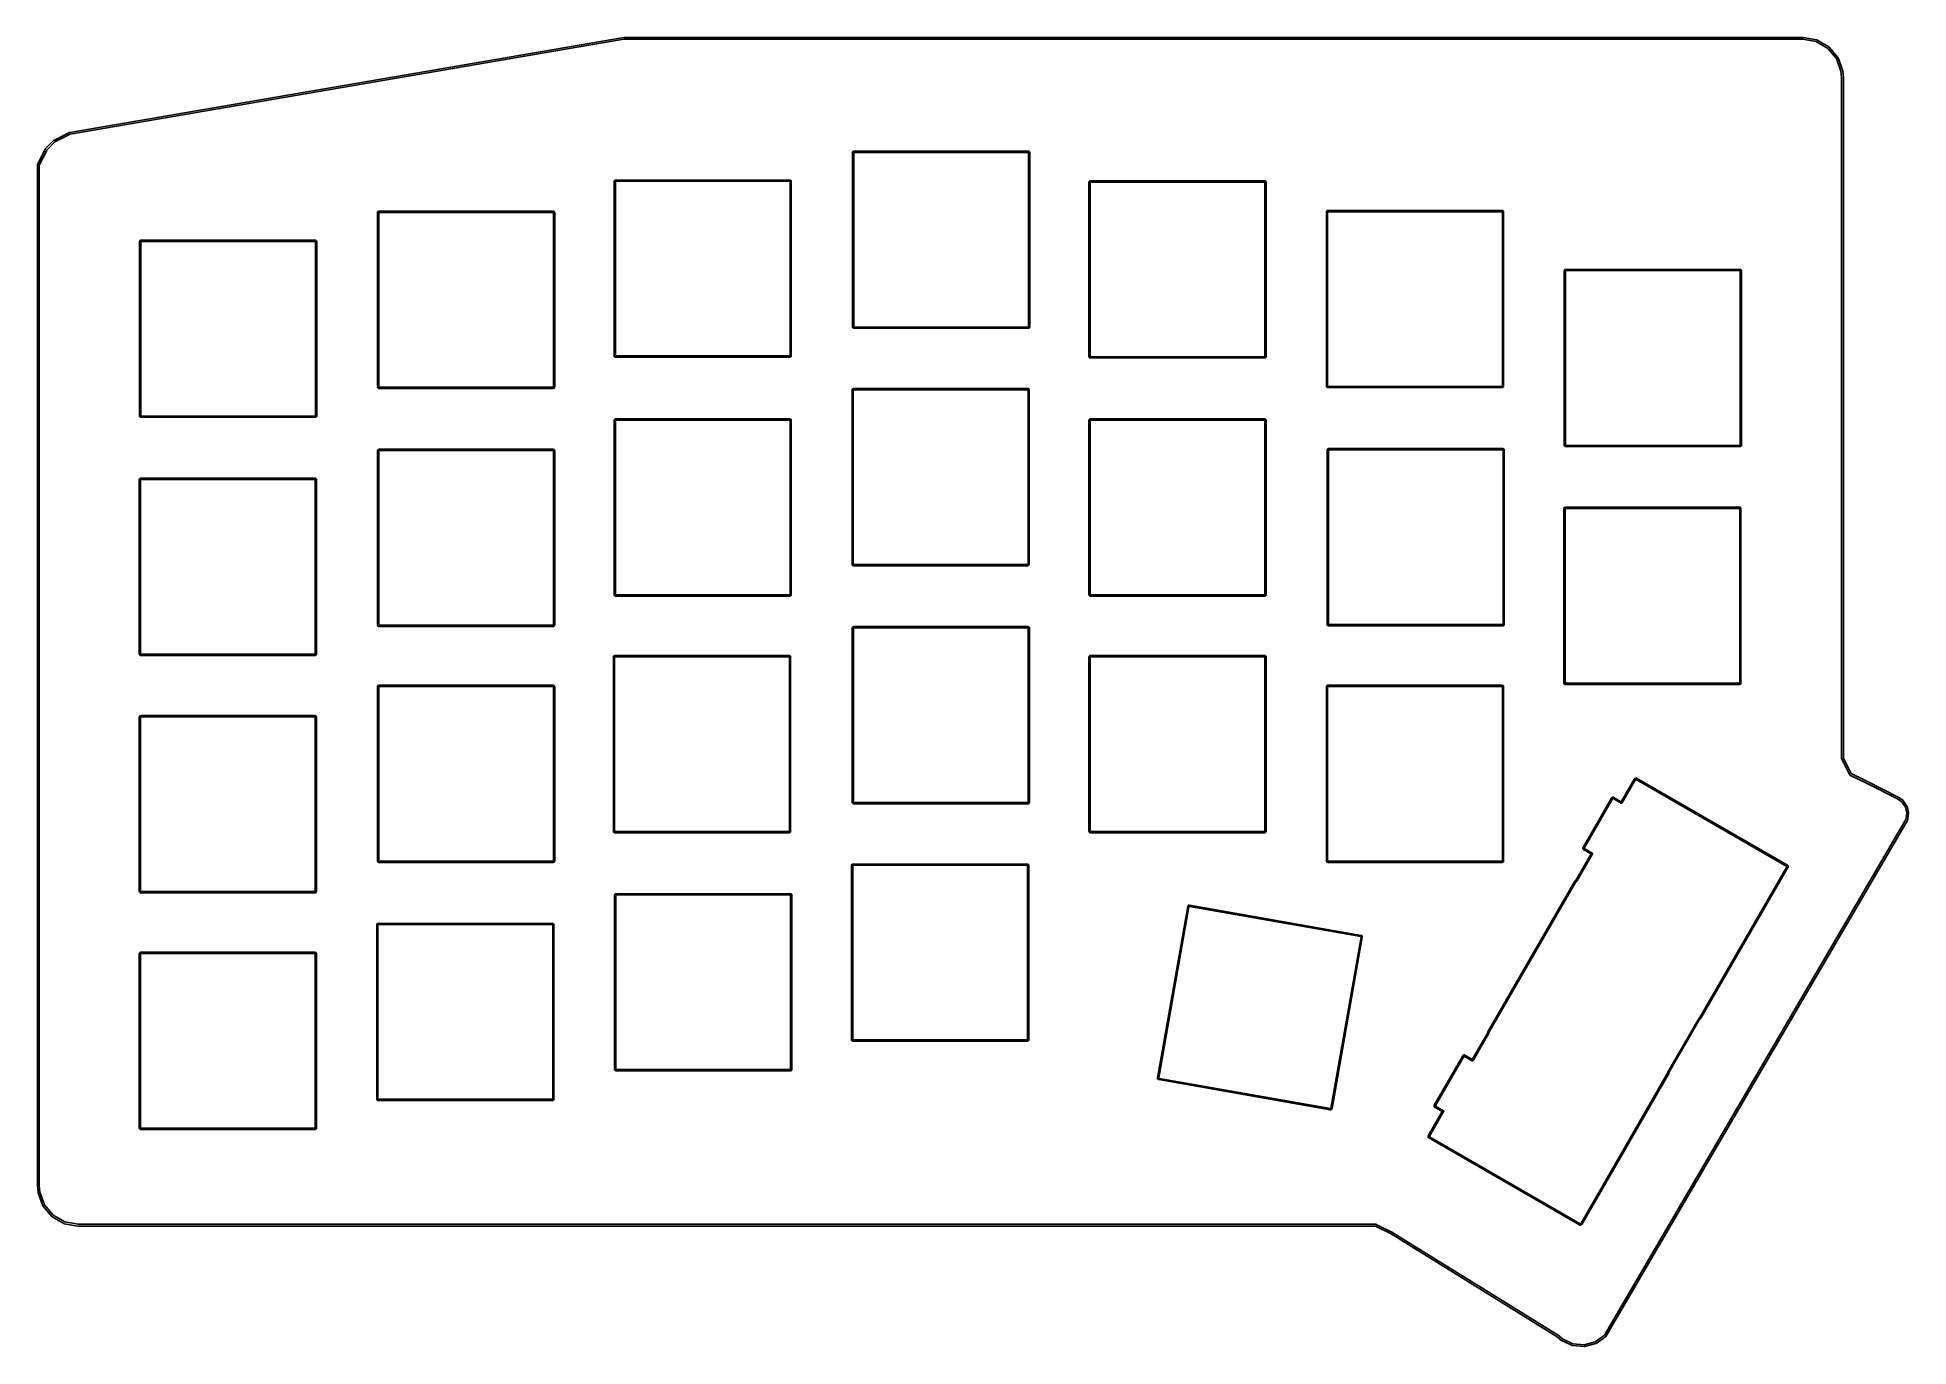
# Model space of a CAD drawing. Extents: x 69 to 219, y -146 to -41.
import ezdxf

# ---------------------------------------------------------------- set-up
doc = ezdxf.new("R2010")
doc.units = 0
doc.header["$MEASUREMENT"] = 0
doc.layers.add('BLACK', color=7, linetype='CONTINUOUS')

msp = doc.modelspace()

# ---------------------------------------------------------------- linework, layer by layer
at = {"layer": 'Black'}
for p, q in [((71.7423, -48.1861), (116.192, -40.5661)), ((116.211, -40.715), (71.7786, -48.332)), ((116.192, -40.5661), (116.199, -40.5661)), ((116.199, -40.5661), (116.205, -40.565)), ((116.205, -40.565), (210.82, -40.565)), ((210.813, -40.715), (116.211, -40.715)), ((211.88, -40.903), (210.813, -40.715)), ((210.82, -40.565), (210.826, -40.5661)), ((210.826, -40.5661), (210.833, -40.5661)), ((210.833, -40.5661), (211.919, -40.7576)), ((212.812, -41.4411), (211.88, -40.903)), ((211.919, -40.7576), (211.943, -40.7665)), ((211.943, -40.7665), (211.943, -40.7665)), ((211.943, -40.7665), (212.898, -41.3179)), ((213.504, -42.2656), (212.812, -41.4411)), ((212.898, -41.3179), (212.918, -41.3346)), ((212.918, -41.3346), (212.918, -41.3346)), ((212.918, -41.3346), (213.627, -42.1793)), ((213.873, -43.28), (213.504, -42.2656)), ((213.627, -42.1793), (213.627, -42.1793)), ((213.627, -42.1793), (213.64, -42.2018)), ((213.64, -42.2018), (214.017, -43.238)), ((213.92, -43.8183), (213.873, -43.28)), ((214.017, -43.238), (214.019, -43.2477)), ((214.019, -43.2477), (214.021, -43.2571)), ((214.021, -43.2571), (214.07, -43.8085)), ((213.92, -45.085), (213.92, -43.8183)), ((214.07, -43.8085), (214.069, -43.8118)), ((214.069, -43.8118), (214.07, -43.815)), ((214.07, -43.815), (214.07, -45.085)), ((213.92, -95.25), (213.92, -45.085)), ((214.07, -45.085), (214.07, -95.25)), ((69.1479, -50.7665), (69.7829, -49.4965)), ((69.7829, -49.4965), (69.7901, -49.4868)), ((69.7901, -49.4868), (69.797, -49.477)), ((69.797, -49.477), (70.432, -48.842)), ((70.5294, -48.9566), (69.9116, -49.5744)), ((70.432, -48.842), (70.4418, -48.8351)), ((70.4418, -48.8351), (70.4515, -48.8279)), ((70.4515, -48.8279), (71.7215, -48.1929)), ((71.7786, -48.332), (70.5294, -48.9566)), ((71.7215, -48.1929), (71.732, -48.1898)), ((71.732, -48.1898), (71.7423, -48.1861)), ((69.14, -50.8), (69.1408, -50.7957)), ((69.14, -60.96), (69.14, -50.8)), ((69.1405, -50.7914), (69.143, -50.783)), ((69.1408, -50.7957), (69.1405, -50.7914)), ((69.143, -50.783), (69.1445, -50.7743)), ((69.1445, -50.7743), (69.1467, -50.7706)), ((69.1467, -50.7706), (69.1479, -50.7665)), ((69.9116, -49.5744), (69.29, -50.8177)), ((69.29, -50.8177), (69.29, -60.96)), ((134.549, -49.8143), (134.55, -49.8106)), ((134.549, -63.7843), (134.549, -49.8143)), ((134.55, -49.801), (134.551, -49.7933)), ((134.55, -49.8039), (134.55, -49.801)), ((134.55, -49.8068), (134.55, -49.8039)), ((134.55, -49.8106), (134.55, -49.8068)), ((134.551, -49.7933), (134.552, -49.7856)), ((134.552, -49.7856), (134.554, -49.7799)), ((134.554, -49.7799), (134.556, -49.7737)), ((134.556, -49.7737), (134.558, -49.7696)), ((134.558, -49.7696), (134.56, -49.7652)), ((134.56, -49.7652), (134.561, -49.7631)), ((134.561, -49.7608), (134.565, -49.7533)), ((134.561, -49.7631), (134.561, -49.7608)), ((134.565, -49.7533), (134.569, -49.7457)), ((134.569, -49.7457), (134.573, -49.7414)), ((134.573, -49.7414), (134.576, -49.7366)), ((134.576, -49.7366), (134.58, -49.7322)), ((134.58, -49.7322), (134.584, -49.7274)), ((134.584, -49.7274), (134.586, -49.7263)), ((134.586, -49.7263), (134.587, -49.725)), ((134.587, -49.7244), (134.588, -49.7235)), ((134.587, -49.725), (134.587, -49.7244)), ((134.588, -49.7235), (134.594, -49.7186)), ((134.594, -49.7186), (134.6, -49.7134)), ((134.6, -49.7134), (134.601, -49.7131)), ((134.601, -49.7124), (134.603, -49.7113)), ((134.601, -49.7131), (134.601, -49.7124)), ((134.603, -49.7113), (134.605, -49.71)), ((134.605, -49.71), (134.612, -49.7059)), ((134.612, -49.7059), (134.619, -49.7016)), ((134.619, -49.7016), (134.622, -49.7007)), ((134.622, -49.7007), (134.624, -49.6991)), ((134.624, -49.6991), (134.625, -49.699)), ((134.625, -49.6988), (134.633, -49.6961)), ((134.625, -49.699), (134.625, -49.6988)), ((134.633, -49.6961), (134.641, -49.6933)), ((134.641, -49.6932), (134.643, -49.6929)), ((134.641, -49.6933), (134.641, -49.6932)), ((134.641, -49.6933), (134.641, -49.6933)), ((134.643, -49.6929), (134.644, -49.6925)), ((134.644, -49.6925), (134.645, -49.6924)), ((134.645, -49.6922), (134.653, -49.6908)), ((134.645, -49.6924), (134.645, -49.6922)), ((134.65, -49.8103), (134.649, -49.8114)), ((134.649, -49.8114), (134.649, -49.8152)), ((134.649, -49.8152), (134.649, -49.8181)), ((134.649, -49.8181), (134.649, -63.7805)), ((134.651, -49.8071), (134.65, -49.8093)), ((134.65, -49.8093), (134.65, -49.8097)), ((134.65, -49.8097), (134.65, -49.8102)), ((134.65, -49.8102), (134.65, -49.8103)), ((134.653, -49.8015), (134.651, -49.8054)), ((134.651, -49.8054), (134.651, -49.8071)), ((134.653, -49.6908), (134.661, -49.6892)), ((134.654, -49.7997), (134.653, -49.8005)), ((134.653, -49.8005), (134.653, -49.8015)), ((134.653, -49.8015), (134.653, -49.8015)), ((134.655, -49.7989), (134.654, -49.7991)), ((134.654, -49.7991), (134.654, -49.7997)), ((134.658, -49.7952), (134.655, -49.7989)), ((134.66, -49.7931), (134.658, -49.7952)), ((134.661, -49.7927), (134.66, -49.7931)), ((134.661, -49.6892), (134.662, -49.6893)), ((134.662, -49.7923), (134.661, -49.7927)), ((134.661, -49.7927), (134.661, -49.7927)), ((134.662, -49.6893), (134.662, -49.6892)), ((134.662, -49.6892), (134.664, -49.6892)), ((134.664, -49.7908), (134.662, -49.7923)), ((134.664, -49.6892), (134.666, -49.6889)), ((134.669, -49.7892), (134.664, -49.7907)), ((134.664, -49.7907), (134.664, -49.7908)), ((134.666, -49.6889), (134.671, -49.6889)), ((134.673, -49.7884), (134.669, -49.7892)), ((134.669, -49.7892), (134.669, -49.7892)), ((134.671, -49.6889), (134.675, -49.6881)), ((134.678, -49.7884), (134.673, -49.7884)), ((134.675, -49.6881), (148.645, -49.6881)), ((134.68, -49.7881), (134.678, -49.7884)), ((148.641, -49.7881), (134.68, -49.7881)), ((148.644, -49.7886), (148.641, -49.7881)), ((148.648, -49.7885), (148.644, -49.7886)), ((148.645, -49.6881), (148.649, -49.6888)), ((148.649, -49.789), (148.648, -49.7885)), ((148.649, -49.6888), (148.653, -49.6887)), ((148.652, -49.7894), (148.649, -49.789)), ((148.652, -49.7895), (148.652, -49.7894)), ((148.656, -49.7907), (148.652, -49.7895)), ((148.653, -49.6887), (148.656, -49.6892)), ((148.656, -49.6892), (148.658, -49.6892)), ((148.656, -49.7908), (148.656, -49.7907)), ((148.658, -49.7923), (148.656, -49.7908)), ((148.658, -49.6892), (148.666, -49.6906)), ((148.659, -49.7927), (148.658, -49.7923)), ((148.66, -49.7931), (148.659, -49.7927)), ((148.659, -49.7927), (148.659, -49.7927)), ((148.662, -49.7953), (148.66, -49.7931)), ((148.664, -49.7966), (148.662, -49.7953)), ((148.666, -49.7985), (148.664, -49.7966)), ((148.666, -49.6906), (148.674, -49.6917)), ((148.667, -49.8015), (148.666, -49.7985)), ((148.667, -49.8016), (148.667, -49.8015)), ((148.669, -49.8042), (148.667, -49.8016)), ((148.67, -49.8066), (148.669, -49.8042)), ((148.67, -49.8072), (148.67, -49.8066)), ((148.67, -49.8077), (148.67, -49.8072)), ((148.67, -49.8097), (148.67, -49.8077)), ((148.67, -49.8102), (148.67, -49.8097)), ((148.67, -49.8103), (148.67, -49.8102)), ((148.671, -49.8114), (148.67, -49.8103)), ((148.671, -49.8152), (148.671, -49.8114)), ((148.671, -49.8181), (148.671, -49.8152)), ((148.671, -63.7805), (148.671, -49.8181)), ((148.674, -49.6917), (148.677, -49.6929)), ((148.677, -49.6929), (148.68, -49.6934)), ((148.68, -49.6934), (148.688, -49.6963)), ((148.688, -49.6963), (148.696, -49.6991)), ((148.696, -49.6991), (148.698, -49.7007)), ((148.698, -49.7007), (148.701, -49.7016)), ((148.701, -49.7016), (148.708, -49.7059)), ((148.708, -49.7059), (148.715, -49.71)), ((148.715, -49.71), (148.717, -49.7113)), ((148.717, -49.7113), (148.719, -49.7124)), ((148.719, -49.7124), (148.719, -49.7131)), ((148.719, -49.7131), (148.72, -49.7134)), ((148.72, -49.7134), (148.726, -49.7186)), ((148.726, -49.7186), (148.732, -49.7235)), ((148.732, -49.7235), (148.732, -49.7242)), ((148.732, -49.7242), (148.733, -49.7247)), ((148.733, -49.7247), (148.735, -49.7267)), ((148.735, -49.7267), (148.738, -49.7283)), ((148.738, -49.7283), (148.741, -49.7329)), ((148.741, -49.7329), (148.745, -49.7371)), ((148.745, -49.7371), (148.746, -49.7397)), ((148.746, -49.7397), (148.748, -49.742)), ((148.748, -49.742), (148.749, -49.7439)), ((148.749, -49.7439), (148.751, -49.7457)), ((148.751, -49.7457), (148.755, -49.7533)), ((148.755, -49.7533), (148.758, -49.759)), ((148.758, -49.759), (148.758, -49.7598)), ((148.758, -49.7598), (148.759, -49.7622)), ((148.759, -49.7622), (148.761, -49.7643)), ((148.761, -49.7643), (148.763, -49.77)), ((148.763, -49.77), (148.765, -49.7756)), ((148.765, -49.7756), (148.766, -49.7782)), ((148.766, -49.7782), (148.766, -49.7807)), ((148.766, -49.7807), (148.767, -49.7833)), ((148.767, -49.7833), (148.768, -49.7856)), ((148.768, -49.7856), (148.769, -49.7934)), ((148.769, -49.7934), (148.77, -49.801)), ((148.77, -49.801), (148.77, -49.8039)), ((148.77, -49.8039), (148.77, -49.8068)), ((148.77, -49.8068), (148.77, -49.8106)), ((148.77, -49.8106), (148.771, -49.8143)), ((148.771, -49.8143), (148.771, -63.7843)), ((115.418, -52.1362), (115.419, -52.1324)), ((115.418, -66.1062), (115.418, -52.1362)), ((115.419, -52.123), (115.42, -52.1155)), ((115.419, -52.1259), (115.419, -52.123)), ((115.419, -52.1286), (115.419, -52.1259)), ((115.419, -52.1324), (115.419, -52.1286)), ((115.42, -52.1155), (115.421, -52.1079)), ((115.421, -52.1079), (115.423, -52.1018)), ((115.423, -52.1018), (115.425, -52.0955)), ((115.425, -52.0955), (115.427, -52.0915)), ((115.427, -52.0915), (115.429, -52.0872)), ((115.429, -52.0872), (115.43, -52.0852)), ((115.43, -52.0826), (115.434, -52.0751)), ((115.43, -52.0828), (115.43, -52.0826)), ((115.43, -52.083), (115.43, -52.0828)), ((115.43, -52.0852), (115.43, -52.083)), ((115.434, -52.0751), (115.438, -52.0676)), ((115.438, -52.0676), (115.439, -52.0674)), ((115.439, -52.0672), (115.442, -52.0632)), ((115.439, -52.0674), (115.439, -52.0672)), ((115.442, -52.0632), (115.445, -52.0586)), ((115.445, -52.0586), (115.449, -52.0542)), ((115.449, -52.0542), (115.453, -52.0494)), ((115.453, -52.0494), (115.455, -52.0483)), ((115.455, -52.0483), (115.456, -52.047)), ((115.456, -52.0463), (115.457, -52.0455)), ((115.456, -52.047), (115.456, -52.0463)), ((115.457, -52.0455), (115.463, -52.0406)), ((115.463, -52.0406), (115.469, -52.0354)), ((115.469, -52.0354), (115.47, -52.0351)), ((115.47, -52.0344), (115.472, -52.0334)), ((115.47, -52.0351), (115.47, -52.0344)), ((115.472, -52.0334), (115.473, -52.0323)), ((115.473, -52.0323), (115.474, -52.0322)), ((115.474, -52.032), (115.481, -52.0277)), ((115.474, -52.0322), (115.474, -52.032)), ((115.481, -52.0277), (115.488, -52.0234)), ((115.488, -52.0234), (115.489, -52.0234)), ((115.489, -52.0233), (115.491, -52.0225)), ((115.489, -52.0234), (115.489, -52.0233)), ((115.491, -52.0225), (115.493, -52.0211)), ((115.493, -52.0211), (115.494, -52.021)), ((115.494, -52.0208), (115.502, -52.0181)), ((115.494, -52.021), (115.494, -52.0208)), ((115.502, -52.0181), (115.51, -52.0153)), ((115.51, -52.0152), (115.512, -52.0149)), ((115.51, -52.0153), (115.51, -52.0152)), ((115.51, -52.0153), (115.51, -52.0153)), ((115.512, -52.0149), (115.513, -52.0145)), ((115.513, -52.0145), (115.514, -52.0144)), ((115.514, -52.0142), (115.522, -52.0128)), ((115.514, -52.0144), (115.514, -52.0142)), ((115.519, -52.1321), (115.518, -52.1335)), ((115.518, -52.1335), (115.518, -52.1373)), ((115.518, -52.1373), (115.518, -52.14)), ((115.518, -52.14), (115.518, -66.1024)), ((115.52, -52.1274), (115.519, -52.1292)), ((115.519, -52.1292), (115.519, -52.1314)), ((115.519, -52.1314), (115.519, -52.1316)), ((115.519, -52.1316), (115.519, -52.1318)), ((115.519, -52.1318), (115.519, -52.1321)), ((115.522, -52.1233), (115.52, -52.1274)), ((115.522, -52.0128), (115.53, -52.0112)), ((115.523, -52.1217), (115.522, -52.1226)), ((115.522, -52.1226), (115.522, -52.1233)), ((115.524, -52.1209), (115.523, -52.1211)), ((115.523, -52.1211), (115.523, -52.1217)), ((115.527, -52.1172), (115.524, -52.1209)), ((115.529, -52.1149), (115.527, -52.1172)), ((115.533, -52.1129), (115.529, -52.1149)), ((115.53, -52.0112), (115.531, -52.0113)), ((115.531, -52.0113), (115.531, -52.0112)), ((115.531, -52.0112), (115.533, -52.0112)), ((115.533, -52.0112), (115.534, -52.011)), ((115.538, -52.1112), (115.533, -52.1129)), ((115.534, -52.011), (115.539, -52.0109)), ((115.543, -52.1103), (115.538, -52.1112)), ((115.538, -52.1112), (115.538, -52.1112)), ((115.539, -52.0109), (115.544, -52.01)), ((115.548, -52.1102), (115.543, -52.1103)), ((115.544, -52.01), (129.514, -52.01)), ((115.549, -52.11), (115.548, -52.1102)), ((129.51, -52.11), (115.549, -52.11)), ((129.513, -52.1105), (129.51, -52.11)), ((129.517, -52.1105), (129.513, -52.1105)), ((129.514, -52.01), (129.518, -52.0107)), ((129.518, -52.111), (129.517, -52.1105)), ((129.518, -52.0107), (129.522, -52.0107)), ((129.521, -52.1114), (129.518, -52.111)), ((129.521, -52.1115), (129.521, -52.1114)), ((129.525, -52.1128), (129.521, -52.1115)), ((129.522, -52.0107), (129.525, -52.0112)), ((129.525, -52.0112), (129.527, -52.0112)), ((129.529, -52.1149), (129.525, -52.1128)), ((129.527, -52.0112), (129.535, -52.0126)), ((129.531, -52.1173), (129.529, -52.1149)), ((129.533, -52.1186), (129.531, -52.1173)), ((129.535, -52.1206), (129.533, -52.1186)), ((129.535, -52.0126), (129.543, -52.0137)), ((129.538, -52.1261), (129.535, -52.1206)), ((129.539, -52.1286), (129.538, -52.1261)), ((129.539, -52.1293), (129.539, -52.1286)), ((129.539, -52.1297), (129.539, -52.1293)), ((129.539, -52.1311), (129.539, -52.1297)), ((129.539, -52.1318), (129.539, -52.1311)), ((129.539, -52.1321), (129.539, -52.1318)), ((129.54, -52.1335), (129.539, -52.1321)), ((129.54, -52.1373), (129.54, -52.1335)), ((129.54, -52.14), (129.54, -52.1373)), ((129.54, -66.1024), (129.54, -52.14)), ((129.543, -52.0137), (129.546, -52.0149)), ((129.546, -52.0149), (129.549, -52.0154)), ((129.549, -52.0154), (129.557, -52.0183)), ((129.557, -52.0183), (129.565, -52.0211)), ((129.565, -52.0211), (129.567, -52.0225)), ((129.567, -52.0225), (129.569, -52.0233)), ((129.569, -52.0233), (129.569, -52.0234)), ((129.569, -52.0234), (129.57, -52.0234)), ((129.57, -52.0234), (129.577, -52.0277)), ((129.577, -52.0277), (129.584, -52.032)), ((129.584, -52.032), (129.584, -52.0322)), ((129.584, -52.0322), (129.585, -52.0323)), ((129.585, -52.0323), (129.586, -52.0334)), ((129.586, -52.0334), (129.588, -52.0344)), ((129.588, -52.0344), (129.588, -52.0351)), ((129.588, -52.0351), (129.589, -52.0354)), ((129.589, -52.0354), (129.595, -52.0406)), ((129.595, -52.0406), (129.601, -52.0455)), ((129.601, -52.0455), (129.601, -52.0462)), ((129.601, -52.0462), (129.602, -52.0467)), ((129.602, -52.0467), (129.604, -52.0487)), ((129.604, -52.0487), (129.607, -52.0503)), ((129.607, -52.0503), (129.61, -52.0549)), ((129.61, -52.0549), (129.614, -52.0591)), ((129.614, -52.0591), (129.615, -52.0617)), ((129.615, -52.0617), (129.617, -52.064)), ((129.617, -52.064), (129.618, -52.0657)), ((129.618, -52.0657), (129.619, -52.0672)), ((129.619, -52.0672), (129.619, -52.0674)), ((129.619, -52.0674), (129.62, -52.0676)), ((129.62, -52.0676), (129.624, -52.0751)), ((129.624, -52.0751), (129.627, -52.0816)), ((129.627, -52.0816), (129.627, -52.0818)), ((129.627, -52.0818), (129.627, -52.0823)), ((129.627, -52.0823), (129.628, -52.0826)), ((129.628, -52.0826), (129.628, -52.0826)), ((129.628, -52.0826), (129.628, -52.0841)), ((129.628, -52.0841), (129.63, -52.0862)), ((129.63, -52.0862), (129.632, -52.092)), ((129.632, -52.092), (129.634, -52.0976)), ((129.634, -52.0976), (129.635, -52.1002)), ((129.635, -52.1002), (129.635, -52.1026)), ((129.635, -52.1026), (129.636, -52.1053)), ((129.636, -52.1053), (129.637, -52.1079)), ((129.637, -52.1079), (129.638, -52.1155)), ((129.638, -52.1155), (129.639, -52.123)), ((129.639, -52.123), (129.639, -52.1259)), ((129.639, -52.1259), (129.639, -52.1286)), ((129.639, -52.1286), (129.639, -52.1324)), ((129.639, -52.1324), (129.64, -52.1362)), ((129.64, -52.1362), (129.64, -66.1062)), ((153.522, -52.1958), (153.523, -52.1921)), ((153.522, -66.1658), (153.522, -52.1958)), ((153.523, -52.1774), (153.525, -52.1715)), ((153.523, -52.18), (153.523, -52.1774)), ((153.523, -52.1825), (153.523, -52.18)), ((153.523, -52.1854), (153.523, -52.1825)), ((153.523, -52.1883), (153.523, -52.1854)), ((153.523, -52.1921), (153.523, -52.1883)), ((153.525, -52.1715), (153.526, -52.1654)), ((153.526, -52.1654), (153.527, -52.1632)), ((153.527, -52.1632), (153.528, -52.1623)), ((153.528, -52.1602), (153.53, -52.1545)), ((153.528, -52.1607), (153.528, -52.1602)), ((153.528, -52.1621), (153.528, -52.1607)), ((153.528, -52.1622), (153.528, -52.1621)), ((153.528, -52.1623), (153.528, -52.1622)), ((153.53, -52.1545), (153.533, -52.1467)), ((153.533, -52.1467), (153.535, -52.1415)), ((153.535, -52.1415), (153.538, -52.1359)), ((153.538, -52.1359), (153.541, -52.1316)), ((153.541, -52.1316), (153.544, -52.1268)), ((153.544, -52.1268), (153.545, -52.1254)), ((153.545, -52.1254), (153.546, -52.1238)), ((153.546, -52.1223), (153.551, -52.1163)), ((153.546, -52.1231), (153.546, -52.1223)), ((153.546, -52.1238), (153.546, -52.1231)), ((153.551, -52.1163), (153.556, -52.11)), ((153.556, -52.11), (153.557, -52.1096)), ((153.557, -52.1089), (153.561, -52.106)), ((153.557, -52.1096), (153.557, -52.1089)), ((153.561, -52.106), (153.564, -52.1024)), ((153.564, -52.1024), (153.569, -52.0993)), ((153.569, -52.0993), (153.572, -52.0957)), ((153.572, -52.0957), (153.575, -52.0941)), ((153.575, -52.0941), (153.577, -52.0919)), ((153.577, -52.0919), (153.578, -52.0913)), ((153.578, -52.0913), (153.579, -52.0905)), ((153.579, -52.0905), (153.586, -52.0869)), ((153.586, -52.0869), (153.592, -52.083)), ((153.592, -52.083), (153.593, -52.0828)), ((153.593, -52.0828), (153.594, -52.0823)), ((153.594, -52.0823), (153.596, -52.0818)), ((153.596, -52.0818), (153.597, -52.0808)), ((153.597, -52.0808), (153.604, -52.0784)), ((153.604, -52.0784), (153.61, -52.0756)), ((153.61, -52.0756), (153.612, -52.0755)), ((153.612, -52.0755), (153.614, -52.0749)), ((153.614, -52.0749), (153.616, -52.0746)), ((153.616, -52.0746), (153.617, -52.074)), ((153.617, -52.074), (153.618, -52.0739)), ((153.618, -52.0737), (153.626, -52.0723)), ((153.618, -52.0739), (153.618, -52.0737)), ((153.623, -52.1909), (153.622, -52.1933)), ((153.622, -52.1933), (153.622, -52.1967)), ((153.622, -52.1967), (153.622, -52.1996)), ((153.622, -52.1996), (153.622, -66.162)), ((153.624, -52.1869), (153.623, -52.1909)), ((153.625, -52.1863), (153.624, -52.1869)), ((153.624, -52.1869), (153.624, -52.1869)), ((153.626, -52.1843), (153.625, -52.1857)), ((153.625, -52.1857), (153.625, -52.1862)), ((153.625, -52.1862), (153.625, -52.1863)), ((153.626, -52.0723), (153.634, -52.0707)), ((153.629, -52.1793), (153.626, -52.1835)), ((153.626, -52.1835), (153.626, -52.1843)), ((153.631, -52.1775), (153.629, -52.1787)), ((153.629, -52.1787), (153.629, -52.1793)), ((153.632, -52.1762), (153.631, -52.1775)), ((153.633, -52.1758), (153.632, -52.1762)), ((153.634, -52.174), (153.633, -52.1758)), ((153.634, -52.0707), (153.635, -52.0708)), ((153.638, -52.172), (153.634, -52.174)), ((153.635, -52.0708), (153.635, -52.0707)), ((153.635, -52.0707), (153.638, -52.0707)), ((153.638, -52.0707), (153.641, -52.0702)), ((153.642, -52.1707), (153.638, -52.172)), ((153.641, -52.0702), (153.645, -52.0703)), ((153.646, -52.17), (153.642, -52.1707)), ((153.642, -52.1707), (153.642, -52.1707)), ((153.645, -52.0703), (153.649, -52.0696)), ((153.65, -52.1701), (153.646, -52.17)), ((153.649, -52.0696), (167.619, -52.0696)), ((153.653, -52.1696), (153.65, -52.1701)), ((167.614, -52.1696), (153.653, -52.1696)), ((167.616, -52.1699), (167.614, -52.1696)), ((167.621, -52.1699), (167.616, -52.1699)), ((167.619, -52.0696), (167.623, -52.0704)), ((167.625, -52.1707), (167.621, -52.1699)), ((167.623, -52.0704), (167.628, -52.0704)), ((167.629, -52.172), (167.625, -52.1707)), ((167.625, -52.1707), (167.625, -52.1707)), ((167.628, -52.0704), (167.63, -52.0707)), ((167.634, -52.1748), (167.629, -52.172)), ((167.63, -52.0707), (167.632, -52.0707)), ((167.632, -52.0707), (167.632, -52.0708)), ((167.632, -52.0708), (167.633, -52.0707)), ((167.633, -52.0707), (167.641, -52.0723)), ((167.636, -52.1766), (167.634, -52.1748)), ((167.638, -52.1783), (167.636, -52.1766)), ((167.636, -52.1766), (167.636, -52.1766)), ((167.64, -52.1815), (167.638, -52.1783)), ((167.642, -52.1836), (167.64, -52.1815)), ((167.641, -52.0723), (167.649, -52.0737)), ((167.642, -52.1838), (167.642, -52.1836)), ((167.642, -52.1863), (167.642, -52.1838)), ((167.643, -52.1869), (167.642, -52.1863)), ((167.644, -52.1909), (167.643, -52.1869)), ((167.643, -52.1869), (167.643, -52.1869)), ((167.645, -52.1933), (167.644, -52.1909)), ((167.645, -52.1967), (167.645, -52.1933)), ((167.645, -52.1996), (167.645, -52.1967)), ((167.645, -66.162), (167.645, -52.1996)), ((167.649, -52.0737), (167.649, -52.0739)), ((167.649, -52.0739), (167.65, -52.074)), ((167.65, -52.074), (167.651, -52.0746)), ((167.651, -52.0746), (167.653, -52.0749)), ((167.653, -52.0749), (167.655, -52.0755)), ((167.655, -52.0755), (167.657, -52.0756)), ((167.657, -52.0756), (167.663, -52.0784)), ((167.663, -52.0784), (167.67, -52.0808)), ((167.67, -52.0808), (167.671, -52.0818)), ((167.671, -52.0818), (167.673, -52.0823)), ((167.673, -52.0823), (167.674, -52.0828)), ((167.674, -52.0828), (167.675, -52.083)), ((167.675, -52.083), (167.681, -52.0869)), ((167.681, -52.0869), (167.688, -52.0905)), ((167.688, -52.0905), (167.689, -52.0913)), ((167.689, -52.0913), (167.69, -52.0919)), ((167.69, -52.0919), (167.691, -52.0928)), ((167.691, -52.0928), (167.692, -52.0936)), ((167.692, -52.0936), (167.693, -52.0944)), ((167.693, -52.0944), (167.694, -52.0949)), ((167.694, -52.0949), (167.7, -52.0999)), ((167.7, -52.0999), (167.706, -52.1045)), ((167.706, -52.1045), (167.706, -52.1056)), ((167.706, -52.1056), (167.707, -52.1065)), ((167.707, -52.1065), (167.708, -52.1078)), ((167.708, -52.1078), (167.71, -52.1089)), ((167.71, -52.1089), (167.71, -52.1096)), ((167.71, -52.1096), (167.711, -52.11)), ((167.711, -52.11), (167.716, -52.1163)), ((167.716, -52.1163), (167.721, -52.1223)), ((167.721, -52.1223), (167.721, -52.1228)), ((167.721, -52.1228), (167.722, -52.1251)), ((167.722, -52.1251), (167.724, -52.127)), ((167.724, -52.127), (167.727, -52.1322)), ((167.727, -52.1322), (167.731, -52.137)), ((167.731, -52.137), (167.731, -52.1398)), ((167.731, -52.1398), (167.733, -52.1424)), ((167.733, -52.1424), (167.733, -52.1446)), ((167.733, -52.1446), (167.734, -52.1467)), ((167.734, -52.1467), (167.737, -52.1545)), ((167.737, -52.1545), (167.739, -52.1602)), ((167.739, -52.1602), (167.739, -52.1607)), ((167.739, -52.1607), (167.739, -52.1621)), ((167.739, -52.1621), (167.739, -52.1622)), ((167.739, -52.1622), (167.739, -52.1623)), ((167.739, -52.1623), (167.74, -52.1632)), ((167.74, -52.1632), (167.741, -52.1654)), ((167.741, -52.1654), (167.742, -52.1715)), ((167.742, -52.1715), (167.744, -52.1774)), ((167.744, -52.1774), (167.744, -52.18)), ((167.744, -52.18), (167.744, -52.1825)), ((167.744, -52.1825), (167.744, -52.1854)), ((167.744, -52.1854), (167.744, -52.1883)), ((167.744, -52.1883), (167.744, -52.1921)), ((167.744, -52.1921), (167.745, -52.1958)), ((167.745, -52.1958), (167.745, -66.1658)), ((96.4254, -54.6368), (96.4261, -54.6327)), ((96.4254, -68.6068), (96.4254, -54.6368)), ((96.4261, -54.6285), (96.4265, -54.6261)), ((96.4261, -54.6327), (96.4261, -54.6285)), ((96.4265, -54.6236), (96.4281, -54.6145)), ((96.4265, -54.6261), (96.4265, -54.6236)), ((96.4265, -54.6236), (96.4265, -54.6236)), ((96.4265, -54.6236), (96.4265, -54.6236)), ((96.4281, -54.6145), (96.4295, -54.6065)), ((96.4295, -54.6065), (96.4304, -54.6041)), ((96.4295, -54.6065), (96.4295, -54.6065)), ((96.4295, -54.6065), (96.4295, -54.6065)), ((96.4304, -54.6041), (96.4308, -54.6017)), ((96.4308, -54.6017), (96.4337, -54.5939)), ((96.4337, -54.5939), (96.4365, -54.5861)), ((96.4365, -54.5861), (96.4378, -54.5839)), ((96.4378, -54.5839), (96.4386, -54.5816)), ((96.4386, -54.5816), (96.4386, -54.5815)), ((96.4386, -54.5815), (96.4387, -54.5815)), ((96.4387, -54.5815), (96.443, -54.574)), ((96.443, -54.574), (96.4473, -54.5665)), ((96.4473, -54.5665), (96.4474, -54.5665)), ((96.4474, -54.5665), (96.4487, -54.5649)), ((96.4474, -54.5665), (96.4474, -54.5665)), ((96.4487, -54.5649), (96.4497, -54.5631)), ((96.4497, -54.5631), (96.45, -54.5628)), ((96.45, -54.5628), (96.4501, -54.5624)), ((96.4501, -54.5624), (96.4555, -54.5561)), ((96.4555, -54.5561), (96.4608, -54.5497)), ((96.4608, -54.5497), (96.4612, -54.5495)), ((96.4612, -54.5495), (96.4614, -54.5492)), ((96.4614, -54.5492), (96.463, -54.5479)), ((96.463, -54.5479), (96.4644, -54.5463)), ((96.4644, -54.5463), (96.4709, -54.5408)), ((96.4709, -54.5408), (96.4773, -54.5354)), ((96.4773, -54.5354), (96.4794, -54.5341)), ((96.4794, -54.5341), (96.4813, -54.5326)), ((96.4813, -54.5326), (96.4815, -54.5324)), ((96.4815, -54.5324), (96.4817, -54.5322)), ((96.4817, -54.5322), (96.489, -54.5281)), ((96.489, -54.5281), (96.4963, -54.5239)), ((96.4963, -54.5239), (96.4965, -54.5238)), ((96.4965, -54.5238), (96.4968, -54.5237)), ((96.4968, -54.5237), (96.4985, -54.5231)), ((96.4985, -54.5231), (96.5002, -54.5221)), ((96.5002, -54.5221), (96.5006, -54.5219)), ((96.5006, -54.5219), (96.5009, -54.5217)), ((96.5009, -54.5217), (96.5087, -54.5189)), ((96.5087, -54.5189), (96.5165, -54.516)), ((96.5165, -54.516), (96.5169, -54.516)), ((96.5169, -54.516), (96.5173, -54.5159)), ((96.5173, -54.5159), (96.5192, -54.5156)), ((96.5192, -54.5156), (96.5209, -54.5149)), ((96.5209, -54.5149), (96.5211, -54.5149)), ((96.5211, -54.5149), (96.5212, -54.5148)), ((96.5212, -54.5148), (96.5297, -54.5133)), ((96.5258, -54.6386), (96.5254, -54.641)), ((96.5254, -54.641), (96.5254, -68.6027)), ((96.526, -54.6333), (96.5258, -54.6344)), ((96.5258, -54.6344), (96.5258, -54.6386)), ((96.5265, -54.6303), (96.526, -54.6333)), ((96.5266, -54.6299), (96.5265, -54.6303)), ((96.5268, -54.6297), (96.5266, -54.6299)), ((96.5276, -54.6274), (96.5268, -54.6297)), ((96.528, -54.6264), (96.5276, -54.6274)), ((96.5282, -54.6258), (96.528, -54.6263)), ((96.528, -54.6263), (96.528, -54.6264)), ((96.5303, -54.6221), (96.5282, -54.6258)), ((96.5297, -54.5133), (96.538, -54.5118)), ((96.5304, -54.6219), (96.5303, -54.6221)), ((96.5303, -54.6221), (96.5303, -54.6221)), ((96.5322, -54.6197), (96.5304, -54.6219)), ((96.533, -54.6187), (96.5322, -54.6197)), ((96.5336, -54.6183), (96.533, -54.6187)), ((96.5337, -54.6182), (96.5336, -54.6183)), ((96.5359, -54.6164), (96.5337, -54.6182)), ((96.5365, -54.6158), (96.5359, -54.6164)), ((96.5366, -54.6158), (96.5365, -54.6158)), ((96.5369, -54.6155), (96.5366, -54.6158)), ((96.5399, -54.6138), (96.5369, -54.6155)), ((96.538, -54.5118), (96.5381, -54.5118)), ((96.5381, -54.5118), (96.5383, -54.5118)), ((96.5383, -54.5118), (96.5405, -54.5118)), ((96.5405, -54.6134), (96.5399, -54.6138)), ((96.5405, -54.5118), (96.5427, -54.5114)), ((96.543, -54.6125), (96.5405, -54.6134)), ((96.5427, -54.5114), (96.5472, -54.5114)), ((96.5448, -54.6118), (96.543, -54.6125)), ((96.545, -54.6118), (96.5448, -54.6118)), ((96.5494, -54.611), (96.545, -54.6118)), ((96.545, -54.6118), (96.545, -54.6118)), ((96.5472, -54.5114), (96.5516, -54.5106)), ((96.5539, -54.611), (96.5494, -54.611)), ((96.5516, -54.5106), (110.522, -54.5106)), ((96.5561, -54.6106), (96.5539, -54.611)), ((110.517, -54.6106), (96.5561, -54.6106)), ((110.518, -54.6108), (110.517, -54.6106)), ((110.523, -54.6109), (110.518, -54.6108)), ((110.522, -54.5106), (110.527, -54.5115)), ((110.528, -54.6118), (110.523, -54.6109)), ((110.527, -54.5115), (110.532, -54.5116)), ((110.531, -54.6128), (110.528, -54.6118)), ((110.528, -54.6118), (110.528, -54.6118)), ((110.532, -54.6129), (110.531, -54.6128)), ((110.532, -54.5116), (110.533, -54.5118)), ((110.537, -54.6157), (110.532, -54.6129)), ((110.533, -54.5118), (110.535, -54.5118)), ((110.535, -54.5118), (110.535, -54.5119)), ((110.535, -54.5119), (110.536, -54.5118)), ((110.536, -54.5118), (110.544, -54.5134)), ((110.539, -54.6179), (110.537, -54.6157)), ((110.54, -54.6179), (110.539, -54.6179)), ((110.541, -54.6193), (110.54, -54.6179)), ((110.543, -54.6225), (110.541, -54.6193)), ((110.545, -54.6246), (110.543, -54.6225)), ((110.544, -54.5134), (110.552, -54.5148)), ((110.545, -54.6249), (110.545, -54.6246)), ((110.545, -54.6246), (110.545, -54.6246)), ((110.545, -54.6267), (110.545, -54.6249)), ((110.546, -54.628), (110.545, -54.6267)), ((110.546, -54.6282), (110.546, -54.628)), ((110.547, -54.6318), (110.546, -54.6282)), ((110.548, -54.6345), (110.547, -54.6318)), ((110.548, -54.6379), (110.548, -54.6345)), ((110.548, -54.6406), (110.548, -54.6379)), ((110.548, -68.603), (110.548, -54.6406)), ((110.552, -54.5148), (110.552, -54.515)), ((110.552, -54.515), (110.553, -54.5151)), ((110.553, -54.5151), (110.554, -54.5155)), ((110.554, -54.5155), (110.556, -54.5158)), ((110.556, -54.5158), (110.558, -54.5166)), ((110.558, -54.5166), (110.56, -54.5167)), ((110.56, -54.5167), (110.566, -54.5194)), ((110.566, -54.5194), (110.572, -54.5214)), ((110.572, -54.5214), (110.574, -54.5227)), ((110.574, -54.5227), (110.575, -54.5231)), ((110.575, -54.5231), (110.576, -54.5238)), ((110.576, -54.5238), (110.578, -54.524)), ((110.578, -54.524), (110.584, -54.5277)), ((110.584, -54.5277), (110.59, -54.5311)), ((110.59, -54.5311), (110.591, -54.5322)), ((110.591, -54.5322), (110.593, -54.5329)), ((110.593, -54.5329), (110.594, -54.534)), ((110.594, -54.534), (110.596, -54.535)), ((110.596, -54.535), (110.596, -54.5357)), ((110.596, -54.5357), (110.597, -54.536)), ((110.597, -54.536), (110.603, -54.5412)), ((110.603, -54.5412), (110.609, -54.5461)), ((110.609, -54.5461), (110.61, -54.5469)), ((110.61, -54.5469), (110.61, -54.5476)), ((110.61, -54.5476), (110.611, -54.5487)), ((110.611, -54.5487), (110.612, -54.5495)), ((110.612, -54.5495), (110.613, -54.5504)), ((110.613, -54.5504), (110.614, -54.551)), ((110.614, -54.551), (110.618, -54.557)), ((110.618, -54.557), (110.623, -54.5628)), ((110.623, -54.5628), (110.624, -54.5636)), ((110.624, -54.5636), (110.624, -54.5637)), ((110.624, -54.5637), (110.625, -54.5662)), ((110.625, -54.5662), (110.628, -54.5682)), ((110.628, -54.5682), (110.63, -54.5733)), ((110.63, -54.5733), (110.634, -54.578)), ((110.634, -54.578), (110.634, -54.5809)), ((110.634, -54.5809), (110.636, -54.5836)), ((110.636, -54.5836), (110.636, -54.5858)), ((110.636, -54.5858), (110.637, -54.5878)), ((110.637, -54.5878), (110.64, -54.5955)), ((110.64, -54.5955), (110.642, -54.6014)), ((110.642, -54.6014), (110.642, -54.6021)), ((110.642, -54.6021), (110.643, -54.6044)), ((110.643, -54.6044), (110.644, -54.6065)), ((110.644, -54.6065), (110.645, -54.6127)), ((110.645, -54.6127), (110.647, -54.6188)), ((110.647, -54.6188), (110.647, -54.6212)), ((110.647, -54.6212), (110.647, -54.6236)), ((110.647, -54.6236), (110.647, -54.6265)), ((110.647, -54.6265), (110.647, -54.6292)), ((110.647, -54.6292), (110.647, -54.633)), ((110.647, -54.633), (110.648, -54.6368)), ((110.648, -54.6368), (110.648, -68.6068)), ((172.574, -54.5773), (172.575, -54.5701)), ((172.574, -68.5473), (172.574, -54.5773)), ((172.575, -54.5701), (172.576, -54.5628)), ((172.576, -54.5622), (172.577, -54.5566)), ((172.576, -54.5628), (172.576, -54.5622)), ((172.577, -54.5566), (172.578, -54.549)), ((172.578, -54.549), (172.579, -54.5464)), ((172.579, -54.5464), (172.58, -54.5437)), ((172.58, -54.5437), (172.582, -54.5358)), ((172.582, -54.5358), (172.585, -54.5279)), ((172.585, -54.5279), (172.587, -54.5231)), ((172.587, -54.5231), (172.59, -54.5177)), ((172.59, -54.5177), (172.593, -54.5132)), ((172.593, -54.5132), (172.596, -54.5083)), ((172.596, -54.5083), (172.597, -54.5069)), ((172.597, -54.5069), (172.598, -54.5053)), ((172.598, -54.5038), (172.603, -54.4978)), ((172.598, -54.5046), (172.598, -54.5038)), ((172.598, -54.5053), (172.598, -54.5046)), ((172.603, -54.4978), (172.608, -54.4915)), ((172.608, -54.4915), (172.609, -54.4911)), ((172.609, -54.4904), (172.613, -54.4875)), ((172.609, -54.4911), (172.609, -54.4904)), ((172.613, -54.4875), (172.616, -54.4839)), ((172.616, -54.4839), (172.621, -54.4808)), ((172.621, -54.4808), (172.624, -54.4772)), ((172.624, -54.4772), (172.629, -54.4744)), ((172.629, -54.4744), (172.634, -54.4707)), ((172.634, -54.4707), (172.64, -54.4679)), ((172.64, -54.4679), (172.645, -54.4646)), ((172.645, -54.4646), (172.648, -54.4635)), ((172.648, -54.4635), (172.651, -54.4619)), ((172.651, -54.4619), (172.658, -54.4594)), ((172.658, -54.4594), (172.665, -54.4567)), ((172.665, -54.4567), (172.667, -54.4563)), ((172.667, -54.4563), (172.669, -54.4555)), ((172.669, -54.4555), (172.67, -54.4554)), ((172.67, -54.4552), (172.678, -54.4538)), ((172.67, -54.4554), (172.67, -54.4552)), ((172.675, -54.5779), (172.674, -54.584)), ((172.674, -54.584), (172.674, -68.5406)), ((172.676, -54.5733), (172.675, -54.5779)), ((172.677, -54.5677), (172.676, -54.569)), ((172.676, -54.569), (172.676, -54.5704)), ((172.676, -54.5704), (172.676, -54.5707)), ((172.676, -54.5707), (172.676, -54.5718)), ((172.676, -54.5718), (172.676, -54.5729)), ((172.676, -54.5729), (172.676, -54.5733)), ((172.678, -54.5657), (172.677, -54.567)), ((172.677, -54.567), (172.677, -54.5677)), ((172.678, -54.4538), (172.686, -54.4522)), ((172.681, -54.5608), (172.678, -54.565)), ((172.678, -54.565), (172.678, -54.5657)), ((172.683, -54.559), (172.681, -54.5602)), ((172.681, -54.5602), (172.681, -54.5608)), ((172.684, -54.5577), (172.683, -54.559)), ((172.685, -54.5573), (172.684, -54.5577)), ((172.686, -54.5562), (172.685, -54.5567)), ((172.685, -54.5567), (172.685, -54.5573)), ((172.686, -54.4522), (172.687, -54.4523)), ((172.687, -54.5557), (172.686, -54.5562)), ((172.687, -54.4523), (172.687, -54.4522)), ((172.687, -54.4522), (172.69, -54.4522)), ((172.69, -54.5539), (172.687, -54.5557)), ((172.69, -54.4522), (172.693, -54.4517)), ((172.693, -54.5528), (172.69, -54.5539)), ((172.693, -54.4517), (172.697, -54.4518)), ((172.694, -54.5522), (172.693, -54.5528)), ((172.698, -54.5515), (172.694, -54.5521)), ((172.694, -54.5521), (172.694, -54.5522)), ((172.697, -54.4518), (172.701, -54.4511)), ((172.702, -54.5516), (172.698, -54.5515)), ((172.701, -54.4511), (186.671, -54.4511)), ((172.705, -54.5511), (172.702, -54.5516)), ((186.666, -54.5511), (172.705, -54.5511)), ((186.668, -54.5514), (186.666, -54.5511)), ((186.673, -54.5514), (186.668, -54.5514)), ((186.671, -54.4511), (186.675, -54.4519)), ((186.677, -54.5522), (186.673, -54.5514)), ((186.675, -54.4519), (186.68, -54.4519)), ((186.682, -54.5538), (186.677, -54.5522)), ((186.677, -54.5522), (186.677, -54.5522)), ((186.68, -54.4519), (186.682, -54.4522)), ((186.682, -54.4522), (186.684, -54.4522)), ((186.682, -54.5539), (186.682, -54.5538)), ((186.682, -54.5538), (186.682, -54.5538)), ((186.686, -54.5562), (186.682, -54.5539)), ((186.684, -54.4522), (186.684, -54.4523)), ((186.684, -54.4523), (186.685, -54.4522)), ((186.685, -54.4522), (186.693, -54.4538)), ((186.688, -54.5581), (186.686, -54.5562)), ((186.69, -54.5598), (186.688, -54.5581)), ((186.688, -54.5581), (186.688, -54.5581)), ((186.692, -54.563), (186.69, -54.5598)), ((186.694, -54.5651), (186.692, -54.563)), ((186.693, -54.4538), (186.701, -54.4552)), ((186.694, -54.5653), (186.694, -54.5651)), ((186.696, -54.5722), (186.694, -54.5653)), ((186.697, -54.5749), (186.696, -54.5722)), ((186.697, -54.5782), (186.697, -54.5749)), ((186.697, -54.5811), (186.697, -54.5782)), ((186.697, -68.5435), (186.697, -54.5811)), ((186.701, -54.4552), (186.701, -54.4554)), ((186.701, -54.4554), (186.702, -54.4555)), ((186.702, -54.4555), (186.703, -54.4561)), ((186.703, -54.4561), (186.705, -54.4564)), ((186.705, -54.4564), (186.713, -54.4592)), ((186.713, -54.4592), (186.721, -54.4619)), ((186.721, -54.4619), (186.724, -54.4635)), ((186.724, -54.4635), (186.727, -54.4646)), ((186.727, -54.4646), (186.734, -54.469)), ((186.734, -54.469), (186.742, -54.4734)), ((186.742, -54.4734), (186.743, -54.4743)), ((186.743, -54.4743), (186.744, -54.4751)), ((186.744, -54.4751), (186.745, -54.4759)), ((186.745, -54.4759), (186.746, -54.4764)), ((186.746, -54.4764), (186.752, -54.4814)), ((186.752, -54.4814), (186.758, -54.486)), ((186.758, -54.486), (186.758, -54.4871)), ((186.758, -54.4871), (186.759, -54.488)), ((186.759, -54.488), (186.76, -54.4893)), ((186.76, -54.4893), (186.762, -54.4904)), ((186.762, -54.4904), (186.762, -54.4911)), ((186.762, -54.4911), (186.763, -54.4915)), ((186.763, -54.4915), (186.768, -54.4978)), ((186.768, -54.4978), (186.773, -54.5038)), ((186.773, -54.5038), (186.773, -54.5043)), ((186.773, -54.5043), (186.774, -54.5067)), ((186.774, -54.5067), (186.777, -54.5087)), ((186.777, -54.5087), (186.779, -54.5138)), ((186.779, -54.5138), (186.783, -54.5185)), ((186.783, -54.5185), (186.783, -54.5214)), ((186.783, -54.5214), (186.785, -54.5241)), ((186.785, -54.5241), (186.785, -54.5261)), ((186.785, -54.5261), (186.786, -54.5279)), ((186.786, -54.5279), (186.789, -54.5358)), ((186.789, -54.5358), (186.791, -54.542)), ((186.791, -54.542), (186.791, -54.5426)), ((186.791, -54.5426), (186.792, -54.5449)), ((186.792, -54.5449), (186.793, -54.547)), ((186.793, -54.547), (186.794, -54.5532)), ((186.794, -54.5532), (186.796, -54.5593)), ((186.796, -54.5593), (186.796, -54.5617)), ((186.796, -54.5617), (186.796, -54.5641)), ((186.796, -54.5641), (186.796, -54.5669)), ((186.796, -54.5669), (186.796, -54.5698)), ((186.796, -54.5698), (186.796, -54.5736)), ((186.796, -54.5736), (186.797, -54.5773)), ((186.797, -54.5773), (186.797, -68.5473)), ((77.3331, -56.9588), (77.3338, -56.9547)), ((77.3331, -70.9288), (77.3331, -56.9588)), ((77.3338, -56.9506), (77.3342, -56.9481)), ((77.3338, -56.9547), (77.3338, -56.9506)), ((77.3342, -56.9456), (77.3358, -56.9365)), ((77.3342, -56.9481), (77.3342, -56.9456)), ((77.3342, -56.9456), (77.3342, -56.9456)), ((77.3342, -56.9456), (77.3342, -56.9456)), ((77.3358, -56.9365), (77.3372, -56.9285)), ((77.3372, -56.9285), (77.3381, -56.9262)), ((77.3372, -56.9285), (77.3372, -56.9285)), ((77.3372, -56.9285), (77.3372, -56.9285)), ((77.3381, -56.9262), (77.3385, -56.9238)), ((77.3385, -56.9238), (77.3416, -56.9155)), ((77.3416, -56.9155), (77.3444, -56.9076)), ((77.3444, -56.9076), (77.3455, -56.9057)), ((77.3455, -56.9057), (77.3463, -56.9036)), ((77.3463, -56.9036), (77.3464, -56.9035)), ((77.3464, -56.9035), (77.3509, -56.8957)), ((77.3464, -56.9035), (77.3464, -56.9035)), ((77.3509, -56.8957), (77.355, -56.8885)), ((77.355, -56.8885), (77.3551, -56.8885)), ((77.3551, -56.8885), (77.3564, -56.8869)), ((77.3551, -56.8885), (77.3551, -56.8885)), ((77.3564, -56.8869), (77.3574, -56.8851)), ((77.3574, -56.8851), (77.3575, -56.885)), ((77.3575, -56.8849), (77.363, -56.8783)), ((77.3575, -56.885), (77.3575, -56.8849)), ((77.363, -56.8783), (77.3685, -56.8717)), ((77.3685, -56.8717), (77.3686, -56.8716)), ((77.3686, -56.8716), (77.3687, -56.8716)), ((77.3687, -56.8716), (77.3705, -56.87)), ((77.3705, -56.87), (77.3721, -56.8682)), ((77.3721, -56.8681), (77.3722, -56.868)), ((77.3721, -56.8682), (77.3721, -56.8681)), ((77.3722, -56.868), (77.3788, -56.8626)), ((77.3788, -56.8626), (77.3854, -56.857)), ((77.3854, -56.857), (77.3855, -56.857)), ((77.3855, -56.857), (77.3856, -56.8569)), ((77.3856, -56.8569), (77.3874, -56.8559)), ((77.3874, -56.8559), (77.389, -56.8546)), ((77.389, -56.8546), (77.3964, -56.8503)), ((77.3964, -56.8503), (77.4038, -56.8459)), ((77.4038, -56.8459), (77.4062, -56.845)), ((77.4062, -56.845), (77.4085, -56.8437)), ((77.4085, -56.8437), (77.4164, -56.8409)), ((77.4164, -56.8409), (77.4243, -56.838)), ((77.4243, -56.838), (77.427, -56.8375)), ((77.427, -56.8375), (77.4296, -56.8366)), ((77.4296, -56.8366), (77.4379, -56.8352)), ((77.4335, -56.9604), (77.4331, -56.9629)), ((77.4331, -56.9629), (77.4331, -70.9247)), ((77.4342, -56.9522), (77.4335, -56.9564)), ((77.4335, -56.9564), (77.4335, -56.9604)), ((77.4357, -56.9482), (77.4342, -56.9522)), ((77.4358, -56.9479), (77.4357, -56.9481)), ((77.4357, -56.9481), (77.4357, -56.9482)), ((77.438, -56.9441), (77.4358, -56.9479)), ((77.4379, -56.8352), (77.4461, -56.8338)), ((77.4381, -56.9439), (77.438, -56.9441)), ((77.438, -56.9441), (77.438, -56.9441)), ((77.4397, -56.942), (77.4381, -56.9439)), ((77.441, -56.9405), (77.4397, -56.942)), ((77.4425, -56.9392), (77.441, -56.9405)), ((77.4444, -56.9376), (77.4425, -56.9392)), ((77.4483, -56.9353), (77.4444, -56.9376)), ((77.4461, -56.8338), (77.4482, -56.8338)), ((77.4482, -56.8338), (77.4504, -56.8334)), ((77.4484, -56.9353), (77.4483, -56.9353)), ((77.4486, -56.9352), (77.4484, -56.9353)), ((77.4487, -56.9352), (77.4486, -56.9352)), ((77.451, -56.9344), (77.4487, -56.9352)), ((77.4504, -56.8334), (77.4549, -56.8334)), ((77.4521, -56.934), (77.451, -56.9344)), ((77.4522, -56.9339), (77.4521, -56.934)), ((77.4524, -56.9338), (77.4522, -56.9339)), ((77.4526, -56.9338), (77.4524, -56.9338)), ((77.4527, -56.9338), (77.4526, -56.9338)), ((77.4535, -56.9337), (77.4527, -56.9338)), ((77.4563, -56.9332), (77.4535, -56.9337)), ((77.4549, -56.8334), (77.4593, -56.8326)), ((77.4565, -56.9331), (77.4563, -56.9332)), ((77.4571, -56.933), (77.4565, -56.9331)), ((77.4616, -56.933), (77.4571, -56.933)), ((77.4593, -56.8326), (91.4293, -56.8326)), ((77.4638, -56.9326), (77.4616, -56.933)), ((91.4248, -56.9326), (77.4638, -56.9326)), ((91.427, -56.933), (91.4248, -56.9326)), ((91.4315, -56.933), (91.427, -56.933)), ((91.4293, -56.8326), (91.4337, -56.8334)), ((91.4321, -56.9331), (91.4315, -56.933)), ((91.4323, -56.9332), (91.4321, -56.9331)), ((91.4351, -56.9337), (91.4323, -56.9332)), ((91.4337, -56.8334), (91.4382, -56.8334)), ((91.4359, -56.9338), (91.4351, -56.9337)), ((91.436, -56.9338), (91.4359, -56.9338)), ((91.4361, -56.9338), (91.436, -56.9338)), ((91.4362, -56.9338), (91.4361, -56.9338)), ((91.4364, -56.934), (91.4362, -56.9338)), ((91.4387, -56.9348), (91.4364, -56.934)), ((91.4382, -56.8334), (91.4404, -56.8338)), ((91.4397, -56.9352), (91.4387, -56.9348)), ((91.4398, -56.9352), (91.4397, -56.9352)), ((91.4403, -56.9354), (91.4398, -56.9352)), ((91.444, -56.9375), (91.4403, -56.9354)), ((91.4404, -56.8338), (91.4425, -56.8338)), ((91.4425, -56.8338), (91.4507, -56.8352)), ((91.4442, -56.9376), (91.444, -56.9375)), ((91.444, -56.9375), (91.444, -56.9375)), ((91.4461, -56.9392), (91.4442, -56.9376)), ((91.4476, -56.9405), (91.4461, -56.9392)), ((91.4489, -56.942), (91.4476, -56.9405)), ((91.4505, -56.9439), (91.4489, -56.942)), ((91.4506, -56.9441), (91.4505, -56.9439)), ((91.4528, -56.9479), (91.4506, -56.9441)), ((91.4506, -56.9441), (91.4506, -56.9441)), ((91.4507, -56.8352), (91.459, -56.8366)), ((91.4529, -56.9481), (91.4528, -56.9479)), ((91.4529, -56.9482), (91.4529, -56.9481)), ((91.4543, -56.9519), (91.4529, -56.9482)), ((91.4543, -56.9521), (91.4543, -56.9519)), ((91.4543, -56.9522), (91.4543, -56.9521)), ((91.4544, -56.953), (91.4543, -56.9522)), ((91.4549, -56.9558), (91.4544, -56.953)), ((91.455, -56.956), (91.4549, -56.9558)), ((91.4551, -56.9566), (91.455, -56.956)), ((91.4551, -56.9611), (91.4551, -56.9566)), ((91.4555, -56.9633), (91.4551, -56.9611)), ((91.4555, -70.9243), (91.4555, -56.9633)), ((91.459, -56.8366), (91.4617, -56.8375)), ((91.4617, -56.8375), (91.4644, -56.838)), ((91.4644, -56.838), (91.4722, -56.8409)), ((91.4722, -56.8409), (91.48, -56.8437)), ((91.48, -56.8437), (91.4822, -56.845)), ((91.4822, -56.845), (91.4845, -56.8458)), ((91.4845, -56.8458), (91.4846, -56.8458)), ((91.4846, -56.8458), (91.4846, -56.8459)), ((91.4846, -56.8459), (91.4919, -56.8501)), ((91.4919, -56.8501), (91.4996, -56.8545)), ((91.4996, -56.8545), (91.4996, -56.8546)), ((91.4996, -56.8546), (91.4996, -56.8546)), ((91.4996, -56.8546), (91.5012, -56.8559)), ((91.5012, -56.8559), (91.503, -56.8569)), ((91.503, -56.8569), (91.5031, -56.857)), ((91.5031, -56.857), (91.5032, -56.857)), ((91.5032, -56.857), (91.5098, -56.8625)), ((91.5098, -56.8625), (91.5164, -56.868)), ((91.5164, -56.868), (91.5165, -56.8681)), ((91.5165, -56.8681), (91.5165, -56.8682)), ((91.5165, -56.8682), (91.5181, -56.87)), ((91.5181, -56.87), (91.5199, -56.8716)), ((91.5199, -56.8716), (91.52, -56.8716)), ((91.52, -56.8716), (91.5201, -56.8717)), ((91.5201, -56.8717), (91.5255, -56.8783)), ((91.5255, -56.8783), (91.5311, -56.8849)), ((91.5311, -56.8849), (91.5311, -56.885)), ((91.5311, -56.885), (91.5312, -56.8851)), ((91.5312, -56.8851), (91.5322, -56.8869)), ((91.5322, -56.8869), (91.5335, -56.8885)), ((91.5335, -56.8885), (91.5335, -56.8885)), ((91.5335, -56.8885), (91.5336, -56.8885)), ((91.5336, -56.8885), (91.5377, -56.8957)), ((91.5377, -56.8957), (91.5422, -56.9035)), ((91.5422, -56.9035), (91.5422, -56.9035)), ((91.5422, -56.9035), (91.5423, -56.9036)), ((91.5423, -56.9036), (91.5431, -56.9057)), ((91.5431, -56.9057), (91.5442, -56.9076)), ((91.5442, -56.9076), (91.5471, -56.9157)), ((91.5471, -56.9157), (91.5501, -56.9238)), ((91.5501, -56.9238), (91.5506, -56.9265)), ((91.5506, -56.9265), (91.5515, -56.9291)), ((91.5515, -56.9291), (91.5528, -56.9374)), ((91.5528, -56.9374), (91.5543, -56.9456)), ((91.5543, -56.9456), (91.5543, -56.9477)), ((91.5543, -56.9477), (91.5547, -56.9499)), ((91.5547, -56.9499), (91.5547, -56.9544)), ((91.5547, -56.9544), (91.5555, -56.9588)), ((91.5555, -56.9588), (91.5555, -70.9288)), ((191.667, -59.3078), (191.668, -59.3041)), ((191.667, -73.2778), (191.667, -59.3078)), ((191.668, -59.2945), (191.669, -59.2868)), ((191.668, -59.2974), (191.668, -59.2945)), ((191.668, -59.3003), (191.668, -59.2974)), ((191.668, -59.3041), (191.668, -59.3003)), ((191.669, -59.2868), (191.67, -59.2791)), ((191.67, -59.2791), (191.671, -59.2768)), ((191.671, -59.2768), (191.672, -59.2742)), ((191.672, -59.2717), (191.673, -59.2691)), ((191.672, -59.2742), (191.672, -59.2717)), ((191.673, -59.2691), (191.675, -59.2635)), ((191.675, -59.2635), (191.677, -59.2578)), ((191.677, -59.2578), (191.679, -59.2557)), ((191.679, -59.2557), (191.68, -59.2533)), ((191.68, -59.2525), (191.683, -59.2468)), ((191.68, -59.2533), (191.68, -59.2525)), ((191.683, -59.2468), (191.687, -59.2392)), ((191.687, -59.2392), (191.691, -59.2349)), ((191.691, -59.2349), (191.694, -59.2301)), ((191.694, -59.2301), (191.698, -59.2257)), ((191.698, -59.2257), (191.702, -59.2209)), ((191.702, -59.2209), (191.704, -59.2198)), ((191.704, -59.2198), (191.705, -59.2185)), ((191.705, -59.2178), (191.706, -59.217)), ((191.705, -59.2185), (191.705, -59.2178)), ((191.706, -59.217), (191.712, -59.2121)), ((191.712, -59.2121), (191.718, -59.2069)), ((191.718, -59.2069), (191.719, -59.2066)), ((191.719, -59.2059), (191.721, -59.2048)), ((191.719, -59.2066), (191.719, -59.2059)), ((191.721, -59.2048), (191.723, -59.2035)), ((191.723, -59.2035), (191.73, -59.1994)), ((191.73, -59.1994), (191.737, -59.1951)), ((191.737, -59.1951), (191.74, -59.1942)), ((191.74, -59.1942), (191.742, -59.1926)), ((191.742, -59.1926), (191.75, -59.1898)), ((191.75, -59.1898), (191.758, -59.1869)), ((191.758, -59.1869), (191.761, -59.1864)), ((191.761, -59.1864), (191.764, -59.1852)), ((191.764, -59.1852), (191.772, -59.1841)), ((191.768, -59.3038), (191.767, -59.3049)), ((191.767, -59.3049), (191.767, -59.3087)), ((191.767, -59.3087), (191.767, -59.3116)), ((191.767, -59.3116), (191.767, -73.274)), ((191.769, -59.2977), (191.768, -59.3001)), ((191.768, -59.3001), (191.768, -59.3007)), ((191.768, -59.3007), (191.768, -59.3012)), ((191.768, -59.3012), (191.768, -59.3032)), ((191.768, -59.3032), (191.768, -59.3036)), ((191.768, -59.3036), (191.768, -59.3038)), ((191.771, -59.2951), (191.769, -59.2977)), ((191.772, -59.2932), (191.771, -59.294)), ((191.771, -59.294), (191.771, -59.295)), ((191.771, -59.295), (191.771, -59.2951)), ((191.772, -59.1841), (191.78, -59.1827)), ((191.773, -59.2924), (191.772, -59.2926)), ((191.772, -59.2926), (191.772, -59.2932)), ((191.776, -59.2887), (191.773, -59.2924)), ((191.778, -59.2866), (191.776, -59.2887)), ((191.779, -59.2862), (191.778, -59.2866)), ((191.78, -59.2858), (191.779, -59.2862)), ((191.779, -59.2862), (191.779, -59.2862)), ((191.78, -59.1827), (191.782, -59.1827)), ((191.782, -59.2843), (191.78, -59.2858)), ((191.782, -59.1827), (191.785, -59.1822)), ((191.786, -59.283), (191.782, -59.2842)), ((191.782, -59.2842), (191.782, -59.2843)), ((191.785, -59.1822), (191.789, -59.1823)), ((191.789, -59.2825), (191.786, -59.2829)), ((191.786, -59.2829), (191.786, -59.283)), ((191.789, -59.1823), (191.793, -59.1816)), ((191.79, -59.282), (191.789, -59.2825)), ((191.794, -59.2821), (191.79, -59.282)), ((191.793, -59.1816), (205.763, -59.1816)), ((191.797, -59.2816), (191.794, -59.2821)), ((205.759, -59.2816), (191.797, -59.2816)), ((205.762, -59.2821), (205.759, -59.2816)), ((205.766, -59.282), (205.762, -59.2821)), ((205.763, -59.1816), (205.767, -59.1823)), ((205.769, -59.2827), (205.766, -59.282)), ((205.767, -59.1823), (205.771, -59.1822)), ((205.774, -59.2842), (205.769, -59.2827)), ((205.771, -59.1822), (205.774, -59.1827)), ((205.774, -59.1827), (205.776, -59.1827)), ((205.774, -59.2843), (205.774, -59.2842)), ((205.776, -59.2858), (205.774, -59.2843)), ((205.776, -59.1827), (205.776, -59.1828)), ((205.776, -59.1828), (205.777, -59.1827)), ((205.777, -59.2862), (205.776, -59.2858)), ((205.777, -59.1827), (205.785, -59.1843)), ((205.778, -59.2866), (205.777, -59.2862)), ((205.777, -59.2862), (205.777, -59.2862)), ((205.78, -59.2887), (205.778, -59.2866)), ((205.783, -59.2924), (205.78, -59.2887)), ((205.784, -59.2926), (205.783, -59.2924)), ((205.784, -59.2932), (205.784, -59.2926)), ((205.785, -59.294), (205.784, -59.2932)), ((205.785, -59.1843), (205.793, -59.1857)), ((205.785, -59.295), (205.785, -59.294)), ((205.785, -59.2951), (205.785, -59.295)), ((205.787, -59.2977), (205.785, -59.2951)), ((205.788, -59.3001), (205.787, -59.2977)), ((205.788, -59.3007), (205.788, -59.3001)), ((205.788, -59.3012), (205.788, -59.3007)), ((205.788, -59.3032), (205.788, -59.3012)), ((205.788, -59.3036), (205.788, -59.3032)), ((205.788, -59.3038), (205.788, -59.3036)), ((205.789, -59.3049), (205.788, -59.3038)), ((205.789, -59.3087), (205.789, -59.3049)), ((205.789, -59.3116), (205.789, -59.3087)), ((205.789, -73.274), (205.789, -59.3116)), ((205.793, -59.1857), (205.793, -59.1859)), ((205.793, -59.1859), (205.794, -59.186)), ((205.794, -59.186), (205.795, -59.1864)), ((205.795, -59.1864), (205.797, -59.1867)), ((205.797, -59.1867), (205.797, -59.1868)), ((205.797, -59.1868), (205.797, -59.1868)), ((205.797, -59.1868), (205.805, -59.1896)), ((205.805, -59.1896), (205.813, -59.1923)), ((205.813, -59.1923), (205.813, -59.1925)), ((205.813, -59.1925), (205.814, -59.1926)), ((205.814, -59.1926), (205.816, -59.1942)), ((205.816, -59.1942), (205.819, -59.1951)), ((205.819, -59.1951), (205.826, -59.1994)), ((205.826, -59.1994), (205.833, -59.2035)), ((205.833, -59.2035), (205.835, -59.2048)), ((205.835, -59.2048), (205.837, -59.2059)), ((205.837, -59.2059), (205.837, -59.2066)), ((205.837, -59.2066), (205.838, -59.2069)), ((205.838, -59.2069), (205.844, -59.2121)), ((205.844, -59.2121), (205.85, -59.217)), ((205.85, -59.217), (205.851, -59.2178)), ((205.851, -59.2178), (205.851, -59.2185)), ((205.851, -59.2185), (205.852, -59.2198)), ((205.852, -59.2198), (205.854, -59.2209)), ((205.854, -59.2209), (205.858, -59.2257)), ((205.858, -59.2257), (205.862, -59.2301)), ((205.862, -59.2301), (205.865, -59.2349)), ((205.865, -59.2349), (205.869, -59.2392)), ((205.869, -59.2392), (205.873, -59.2468)), ((205.873, -59.2468), (205.876, -59.2525)), ((205.876, -59.2525), (205.876, -59.2533)), ((205.876, -59.2533), (205.877, -59.2557)), ((205.877, -59.2557), (205.879, -59.2578)), ((205.879, -59.2578), (205.881, -59.2635)), ((205.881, -59.2635), (205.883, -59.2691)), ((205.883, -59.2691), (205.884, -59.2717)), ((205.884, -59.2717), (205.884, -59.2742)), ((205.884, -59.2742), (205.885, -59.2768)), ((205.885, -59.2768), (205.886, -59.2791)), ((205.886, -59.2791), (205.887, -59.2869)), ((205.887, -59.2869), (205.888, -59.2945)), ((205.888, -59.2945), (205.888, -59.2974)), ((205.888, -59.2974), (205.888, -59.3003)), ((205.888, -59.3003), (205.888, -59.3041)), ((205.888, -59.3041), (205.889, -59.3078)), ((205.889, -59.3078), (205.889, -73.2778)), ((69.14, -84.455), (69.14, -60.96)), ((69.29, -60.96), (69.29, -84.455)), ((134.55, -63.7881), (134.549, -63.7843)), ((134.55, -63.7919), (134.55, -63.7881)), ((134.55, -63.7946), (134.55, -63.7919)), ((134.55, -63.7975), (134.55, -63.7946)), ((134.551, -63.8052), (134.55, -63.7975)), ((134.552, -63.8128), (134.551, -63.8052)), ((134.554, -63.8186), (134.552, -63.8128)), ((134.556, -63.8248), (134.554, -63.8186)), ((134.558, -63.8289), (134.556, -63.8248)), ((134.56, -63.8333), (134.558, -63.8289)), ((134.561, -63.8353), (134.56, -63.8333)), ((134.561, -63.8375), (134.561, -63.8353)), ((134.561, -63.8377), (134.561, -63.8375)), ((134.561, -63.8379), (134.561, -63.8377)), ((134.565, -63.8454), (134.561, -63.8379)), ((134.569, -63.8529), (134.565, -63.8454)), ((134.57, -63.8531), (134.569, -63.8529)), ((134.57, -63.8533), (134.57, -63.8531)), ((134.573, -63.8573), (134.57, -63.8533)), ((134.576, -63.8619), (134.573, -63.8573)), ((134.58, -63.8663), (134.576, -63.8619)), ((134.584, -63.8711), (134.58, -63.8663)), ((134.586, -63.8722), (134.584, -63.8711)), ((134.587, -63.8735), (134.586, -63.8722)), ((134.587, -63.8742), (134.587, -63.8735)), ((134.588, -63.875), (134.587, -63.8742)), ((134.594, -63.8799), (134.588, -63.875)), ((134.6, -63.8851), (134.594, -63.8799)), ((134.601, -63.8854), (134.6, -63.8851)), ((134.601, -63.8861), (134.601, -63.8854)), ((134.603, -63.8872), (134.601, -63.8861)), ((134.605, -63.8885), (134.603, -63.8872)), ((134.612, -63.8926), (134.605, -63.8885)), ((134.619, -63.8969), (134.612, -63.8926)), ((134.622, -63.8978), (134.619, -63.8969)), ((134.624, -63.8994), (134.622, -63.8978)), ((134.625, -63.8995), (134.624, -63.8994)), ((134.625, -63.8997), (134.625, -63.8995)), ((134.633, -63.9024), (134.625, -63.8997)), ((134.641, -63.9052), (134.633, -63.9024)), ((134.641, -63.9053), (134.641, -63.9052)), ((134.641, -63.9052), (134.641, -63.9052)), ((134.643, -63.9056), (134.641, -63.9053)), ((134.644, -63.906), (134.643, -63.9056)), ((134.645, -63.9061), (134.644, -63.906)), ((134.645, -63.9063), (134.645, -63.9061)), ((134.653, -63.9077), (134.645, -63.9063)), ((134.649, -63.7805), (134.649, -63.7832)), ((134.649, -63.7832), (134.649, -63.787)), ((134.649, -63.787), (134.65, -63.7882)), ((134.65, -63.7882), (134.65, -63.7883)), ((134.65, -63.7883), (134.65, -63.7888)), ((134.65, -63.7888), (134.65, -63.7892)), ((134.65, -63.7892), (134.651, -63.7914)), ((134.651, -63.7914), (134.651, -63.7931)), ((134.651, -63.7931), (134.653, -63.7972)), ((134.653, -63.7972), (134.653, -63.7979)), ((134.653, -63.7979), (134.654, -63.7988)), ((134.661, -63.9093), (134.653, -63.9077)), ((134.654, -63.7988), (134.654, -63.7994)), ((134.654, -63.7994), (134.655, -63.7996)), ((134.655, -63.7996), (134.658, -63.8033)), ((134.658, -63.8033), (134.66, -63.8054)), ((134.66, -63.8054), (134.661, -63.8058)), ((134.661, -63.8058), (134.661, -63.8058)), ((134.661, -63.8058), (134.662, -63.8062)), ((134.662, -63.9092), (134.661, -63.9093)), ((134.662, -63.8062), (134.664, -63.8077)), ((134.662, -63.9093), (134.662, -63.9092)), ((134.664, -63.9093), (134.662, -63.9093)), ((134.664, -63.8077), (134.664, -63.8078)), ((134.664, -63.8078), (134.669, -63.8093)), ((134.665, -63.9095), (134.664, -63.9093)), ((134.67, -63.9096), (134.665, -63.9095)), ((134.669, -63.8093), (134.669, -63.8093)), ((134.669, -63.8093), (134.674, -63.8102)), ((134.675, -63.9105), (134.67, -63.9096)), ((134.674, -63.8102), (134.679, -63.8103)), ((148.645, -63.9105), (134.675, -63.9105)), ((134.679, -63.8103), (134.68, -63.8105)), ((134.68, -63.8105), (148.641, -63.8105)), ((148.641, -63.8105), (148.644, -63.81)), ((148.644, -63.81), (148.648, -63.81)), ((148.649, -63.9098), (148.645, -63.9105)), ((148.648, -63.81), (148.649, -63.8095)), ((148.649, -63.8095), (148.652, -63.8091)), ((148.653, -63.9098), (148.649, -63.9098)), ((148.652, -63.809), (148.656, -63.8078)), ((148.652, -63.8091), (148.652, -63.809)), ((148.656, -63.9093), (148.653, -63.9098)), ((148.656, -63.8077), (148.658, -63.8062)), ((148.656, -63.8078), (148.656, -63.8077)), ((148.658, -63.9093), (148.656, -63.9093)), ((148.658, -63.8062), (148.659, -63.8058)), ((148.666, -63.9079), (148.658, -63.9093)), ((148.659, -63.8058), (148.66, -63.8054)), ((148.659, -63.8058), (148.659, -63.8058)), ((148.66, -63.8054), (148.662, -63.8032)), ((148.662, -63.8032), (148.664, -63.8019)), ((148.664, -63.8019), (148.666, -63.7999)), ((148.666, -63.7999), (148.669, -63.7944)), ((148.674, -63.9068), (148.666, -63.9079)), ((148.669, -63.7944), (148.67, -63.7919)), ((148.67, -63.7882), (148.671, -63.787)), ((148.67, -63.7883), (148.67, -63.7882)), ((148.67, -63.7888), (148.67, -63.7883)), ((148.67, -63.7908), (148.67, -63.7888)), ((148.67, -63.7913), (148.67, -63.7908)), ((148.67, -63.7919), (148.67, -63.7913)), ((148.671, -63.7832), (148.671, -63.7805)), ((148.671, -63.787), (148.671, -63.7832)), ((148.677, -63.9056), (148.674, -63.9068)), ((148.68, -63.9051), (148.677, -63.9056)), ((148.688, -63.9022), (148.68, -63.9051)), ((148.696, -63.8994), (148.688, -63.9022)), ((148.698, -63.8978), (148.696, -63.8994)), ((148.701, -63.8969), (148.698, -63.8978)), ((148.708, -63.8926), (148.701, -63.8969)), ((148.715, -63.8885), (148.708, -63.8926)), ((148.717, -63.8872), (148.715, -63.8885)), ((148.719, -63.8861), (148.717, -63.8872)), ((148.72, -63.8851), (148.719, -63.8854)), ((148.719, -63.8854), (148.719, -63.8861)), ((148.726, -63.8799), (148.72, -63.8851)), ((148.732, -63.875), (148.726, -63.8799)), ((148.733, -63.8738), (148.732, -63.8743)), ((148.732, -63.8743), (148.732, -63.875)), ((148.735, -63.8718), (148.733, -63.8738)), ((148.738, -63.8702), (148.735, -63.8718)), ((148.741, -63.8656), (148.738, -63.8702)), ((148.745, -63.8614), (148.741, -63.8656)), ((148.746, -63.8588), (148.745, -63.8614)), ((148.748, -63.8565), (148.746, -63.8588)), ((148.749, -63.8548), (148.748, -63.8565)), ((148.75, -63.8533), (148.749, -63.8548)), ((148.751, -63.8529), (148.75, -63.8531)), ((148.75, -63.8531), (148.75, -63.8533)), ((148.755, -63.8454), (148.751, -63.8529)), ((148.758, -63.8389), (148.755, -63.8454)), ((148.759, -63.8379), (148.758, -63.8382)), ((148.758, -63.8382), (148.758, -63.8387)), ((148.758, -63.8387), (148.758, -63.8389)), ((148.761, -63.8342), (148.759, -63.8363)), ((148.759, -63.8363), (148.759, -63.8379)), ((148.759, -63.8379), (148.759, -63.8379)), ((148.763, -63.8285), (148.761, -63.8342)), ((148.765, -63.8229), (148.763, -63.8285)), ((148.766, -63.8203), (148.765, -63.8229)), ((148.767, -63.8152), (148.766, -63.8178)), ((148.766, -63.8178), (148.766, -63.8203)), ((148.768, -63.8128), (148.767, -63.8152)), ((148.769, -63.8051), (148.768, -63.8128)), ((148.77, -63.7975), (148.769, -63.8051)), ((148.771, -63.7843), (148.77, -63.7881)), ((148.77, -63.7881), (148.77, -63.7919)), ((148.77, -63.7919), (148.77, -63.7946)), ((148.77, -63.7946), (148.77, -63.7975)), ((115.419, -66.1099), (115.418, -66.1062)), ((115.419, -66.1137), (115.419, -66.1099)), ((115.419, -66.1166), (115.419, -66.1137)), ((115.419, -66.1195), (115.419, -66.1166)), ((115.42, -66.1272), (115.419, -66.1195)), ((115.421, -66.1349), (115.42, -66.1272)), ((115.423, -66.1406), (115.421, -66.1349)), ((115.425, -66.1468), (115.423, -66.1406)), ((115.427, -66.1509), (115.425, -66.1468)), ((115.429, -66.1553), (115.427, -66.1509)), ((115.43, -66.1574), (115.429, -66.1553)), ((115.43, -66.1597), (115.43, -66.1574)), ((115.43, -66.1598), (115.43, -66.1597)), ((115.43, -66.1597), (115.43, -66.1597)), ((115.435, -66.1674), (115.43, -66.1598)), ((115.439, -66.175), (115.435, -66.1674)), ((115.439, -66.1751), (115.439, -66.175)), ((115.439, -66.1752), (115.439, -66.1751)), ((115.442, -66.179), (115.439, -66.1752)), ((115.445, -66.1836), (115.442, -66.179)), ((115.449, -66.1881), (115.445, -66.1836)), ((115.453, -66.1931), (115.449, -66.1881)), ((115.455, -66.1942), (115.453, -66.1931)), ((115.456, -66.1955), (115.455, -66.1942)), ((115.457, -66.1964), (115.456, -66.1955)), ((115.457, -66.1975), (115.457, -66.1964)), ((115.463, -66.2021), (115.457, -66.1975)), ((115.469, -66.2071), (115.463, -66.2021)), ((115.47, -66.2076), (115.469, -66.2071)), ((115.471, -66.2084), (115.47, -66.2076)), ((115.472, -66.2092), (115.471, -66.2084)), ((115.473, -66.2101), (115.472, -66.2092)), ((115.481, -66.2145), (115.473, -66.2101)), ((115.488, -66.2189), (115.481, -66.2145)), ((115.491, -66.22), (115.488, -66.2189)), ((115.494, -66.2216), (115.491, -66.22)), ((115.502, -66.2243), (115.494, -66.2216)), ((115.51, -66.2271), (115.502, -66.2243)), ((115.512, -66.2274), (115.51, -66.2271)), ((115.513, -66.228), (115.512, -66.2274)), ((115.514, -66.2281), (115.513, -66.228)), ((115.514, -66.2283), (115.514, -66.2281)), ((115.522, -66.2297), (115.514, -66.2283)), ((115.518, -66.1024), (115.518, -66.1053)), ((115.518, -66.1053), (115.518, -66.1091)), ((115.518, -66.1091), (115.519, -66.1102)), ((115.519, -66.1102), (115.519, -66.1103)), ((115.519, -66.1103), (115.519, -66.1108)), ((115.519, -66.1108), (115.519, -66.1112)), ((115.519, -66.1112), (115.52, -66.1134)), ((115.52, -66.1134), (115.52, -66.1151)), ((115.52, -66.1151), (115.522, -66.1191)), ((115.522, -66.1191), (115.522, -66.1199)), ((115.522, -66.1199), (115.523, -66.121)), ((115.53, -66.2313), (115.522, -66.2297)), ((115.523, -66.121), (115.523, -66.1215)), ((115.523, -66.1215), (115.524, -66.1216)), ((115.524, -66.1216), (115.527, -66.1254)), ((115.527, -66.1254), (115.527, -66.1254)), ((115.527, -66.1254), (115.529, -66.1273)), ((115.529, -66.1273), (115.533, -66.1296)), ((115.531, -66.2312), (115.53, -66.2313)), ((115.531, -66.2313), (115.531, -66.2312)), ((115.533, -66.2313), (115.531, -66.2313)), ((115.533, -66.1296), (115.533, -66.1296)), ((115.533, -66.1296), (115.533, -66.1297)), ((115.533, -66.1297), (115.538, -66.1313)), ((115.535, -66.2316), (115.533, -66.2313)), ((115.54, -66.2316), (115.535, -66.2316)), ((115.538, -66.1313), (115.538, -66.1313)), ((115.538, -66.1313), (115.542, -66.1321)), ((115.544, -66.2324), (115.54, -66.2316)), ((115.542, -66.1321), (115.547, -66.1321)), ((129.514, -66.2324), (115.544, -66.2324)), ((115.547, -66.1321), (115.549, -66.1324)), ((115.549, -66.1324), (129.51, -66.1324)), ((129.51, -66.1324), (129.513, -66.1319)), ((129.513, -66.1319), (129.517, -66.132)), ((129.518, -66.2317), (129.514, -66.2324)), ((129.517, -66.132), (129.518, -66.1315)), ((129.518, -66.1315), (129.521, -66.1311)), ((129.522, -66.2318), (129.518, -66.2317)), ((129.521, -66.1311), (129.522, -66.1307)), ((129.522, -66.1307), (129.525, -66.1296)), ((129.525, -66.2313), (129.522, -66.2318)), ((129.525, -66.1296), (129.529, -66.1273)), ((129.527, -66.2313), (129.525, -66.2313)), ((129.535, -66.2299), (129.527, -66.2313)), ((129.529, -66.1273), (129.531, -66.1254)), ((129.531, -66.1254), (129.533, -66.1239)), ((129.533, -66.1239), (129.535, -66.122)), ((129.535, -66.1218), (129.538, -66.1163)), ((129.535, -66.122), (129.535, -66.1218)), ((129.543, -66.2288), (129.535, -66.2299)), ((129.538, -66.1163), (129.539, -66.1139)), ((129.539, -66.1102), (129.54, -66.1091)), ((129.539, -66.1103), (129.539, -66.1102)), ((129.539, -66.1108), (129.539, -66.1103)), ((129.539, -66.1128), (129.539, -66.1108)), ((129.539, -66.1133), (129.539, -66.1128)), ((129.539, -66.1139), (129.539, -66.1133)), ((129.54, -66.1053), (129.54, -66.1024)), ((129.54, -66.1091), (129.54, -66.1053)), ((129.547, -66.2274), (129.543, -66.2288)), ((129.55, -66.2268), (129.547, -66.2274)), ((129.557, -66.2241), (129.55, -66.2268)), ((129.564, -66.2216), (129.557, -66.2241)), ((129.567, -66.22), (129.564, -66.2216)), ((129.57, -66.2189), (129.567, -66.22)), ((129.577, -66.2145), (129.57, -66.2189)), ((129.585, -66.2101), (129.577, -66.2145)), ((129.586, -66.2092), (129.585, -66.2101)), ((129.587, -66.2084), (129.586, -66.2092)), ((129.588, -66.2076), (129.587, -66.2084)), ((129.589, -66.2071), (129.588, -66.2076)), ((129.595, -66.2021), (129.589, -66.2071)), ((129.601, -66.1975), (129.595, -66.2021)), ((129.602, -66.1958), (129.601, -66.1964)), ((129.601, -66.1964), (129.601, -66.1975)), ((129.604, -66.1936), (129.602, -66.1958)), ((129.607, -66.192), (129.604, -66.1936)), ((129.61, -66.1875), (129.607, -66.192)), ((129.614, -66.1834), (129.61, -66.1875)), ((129.616, -66.1806), (129.614, -66.1834)), ((129.617, -66.1782), (129.616, -66.1806)), ((129.618, -66.1766), (129.617, -66.1782)), ((129.619, -66.1752), (129.618, -66.1766)), ((129.623, -66.1675), (129.619, -66.175)), ((129.619, -66.175), (129.619, -66.1751)), ((129.619, -66.1751), (129.619, -66.1752)), ((129.627, -66.1613), (129.623, -66.1675)), ((129.628, -66.1583), (129.627, -66.1607)), ((129.627, -66.1607), (129.627, -66.1613)), ((129.63, -66.1562), (129.628, -66.1583)), ((129.632, -66.1505), (129.63, -66.1562)), ((129.634, -66.1449), (129.632, -66.1505)), ((129.635, -66.1423), (129.634, -66.1449)), ((129.636, -66.1372), (129.635, -66.1398)), ((129.635, -66.1398), (129.635, -66.1423)), ((129.637, -66.1349), (129.636, -66.1372)), ((129.638, -66.1271), (129.637, -66.1349)), ((129.639, -66.1195), (129.638, -66.1271)), ((129.64, -66.1062), (129.639, -66.1099)), ((129.639, -66.1099), (129.639, -66.1137)), ((129.639, -66.1137), (129.639, -66.1166)), ((129.639, -66.1166), (129.639, -66.1195)), ((153.523, -66.1696), (153.522, -66.1658)), ((153.523, -66.1734), (153.523, -66.1696)), ((153.523, -66.1761), (153.523, -66.1734)), ((153.523, -66.179), (153.523, -66.1761)), ((153.523, -66.1814), (153.523, -66.179)), ((153.523, -66.1838), (153.523, -66.1814)), ((153.525, -66.1899), (153.523, -66.1838)), ((153.526, -66.1961), (153.525, -66.1899)), ((153.527, -66.1982), (153.526, -66.1961)), ((153.528, -66.2005), (153.527, -66.1982)), ((153.528, -66.2012), (153.528, -66.2005)), ((153.53, -66.207), (153.528, -66.2012)), ((153.533, -66.2148), (153.53, -66.207)), ((153.535, -66.2198), (153.533, -66.2148)), ((153.538, -66.2254), (153.535, -66.2198)), ((153.541, -66.2299), (153.538, -66.2254)), ((153.544, -66.2348), (153.541, -66.2299)), ((153.545, -66.2362), (153.544, -66.2348)), ((153.546, -66.2378), (153.545, -66.2362)), ((153.546, -66.2387), (153.546, -66.2378)), ((153.547, -66.2398), (153.546, -66.2387)), ((153.552, -66.2456), (153.547, -66.2398)), ((153.556, -66.2516), (153.552, -66.2456)), ((153.557, -66.2522), (153.556, -66.2516)), ((153.558, -66.2531), (153.557, -66.2522)), ((153.561, -66.2557), (153.558, -66.2531)), ((153.564, -66.2591), (153.561, -66.2557)), ((153.568, -66.262), (153.564, -66.2591)), ((153.572, -66.2654), (153.568, -66.262)), ((153.575, -66.2673), (153.572, -66.2654)), ((153.577, -66.2697), (153.575, -66.2673)), ((153.579, -66.2704), (153.577, -66.2697)), ((153.58, -66.2715), (153.579, -66.2704)), ((153.586, -66.2749), (153.58, -66.2715)), ((153.592, -66.2786), (153.586, -66.2749)), ((153.594, -66.2788), (153.592, -66.2786)), ((153.595, -66.2795), (153.594, -66.2788)), ((153.596, -66.2799), (153.595, -66.2795)), ((153.598, -66.2812), (153.596, -66.2799)), ((153.604, -66.2832), (153.598, -66.2812)), ((153.61, -66.2859), (153.604, -66.2832)), ((153.612, -66.286), (153.61, -66.2859)), ((153.614, -66.2868), (153.612, -66.286)), ((153.616, -66.2871), (153.614, -66.2868)), ((153.617, -66.2875), (153.616, -66.2871)), ((153.618, -66.2876), (153.617, -66.2875)), ((153.618, -66.2878), (153.618, -66.2876)), ((153.626, -66.2892), (153.618, -66.2878)), ((153.622, -66.162), (153.622, -66.1647)), ((153.622, -66.1647), (153.622, -66.1681)), ((153.622, -66.1681), (153.623, -66.1708)), ((153.623, -66.1708), (153.624, -66.1744)), ((153.624, -66.1744), (153.624, -66.1746)), ((153.624, -66.1746), (153.625, -66.1754)), ((153.625, -66.1754), (153.625, -66.1761)), ((153.625, -66.1761), (153.626, -66.1774)), ((153.626, -66.1774), (153.626, -66.1781)), ((153.626, -66.1781), (153.629, -66.1823)), ((153.634, -66.2908), (153.626, -66.2892)), ((153.629, -66.1823), (153.629, -66.1827)), ((153.629, -66.1827), (153.631, -66.184)), ((153.631, -66.184), (153.632, -66.1855)), ((153.632, -66.1855), (153.633, -66.1862)), ((153.633, -66.1862), (153.635, -66.1877)), ((153.635, -66.2907), (153.634, -66.2908)), ((153.635, -66.1877), (153.638, -66.1897)), ((153.635, -66.2908), (153.635, -66.2907)), ((153.638, -66.2908), (153.635, -66.2908)), ((153.638, -66.1897), (153.639, -66.1898)), ((153.641, -66.2913), (153.638, -66.2908)), ((153.639, -66.1898), (153.642, -66.1908)), ((153.645, -66.2913), (153.641, -66.2913)), ((153.642, -66.1908), (153.642, -66.1908)), ((153.642, -66.1908), (153.646, -66.1915)), ((153.649, -66.292), (153.645, -66.2913)), ((153.646, -66.1915), (153.65, -66.1915)), ((167.619, -66.292), (153.649, -66.292)), ((153.65, -66.1915), (153.653, -66.192)), ((153.653, -66.192), (167.614, -66.192)), ((167.614, -66.192), (167.615, -66.1918)), ((167.615, -66.1918), (167.62, -66.1917)), ((167.624, -66.2911), (167.619, -66.292)), ((167.62, -66.1917), (167.625, -66.1908)), ((167.629, -66.291), (167.624, -66.2911)), ((167.625, -66.1908), (167.628, -66.1898)), ((167.625, -66.1908), (167.625, -66.1908)), ((167.628, -66.1898), (167.629, -66.1897)), ((167.629, -66.1897), (167.634, -66.1869)), ((167.63, -66.2908), (167.629, -66.291)), ((167.632, -66.2908), (167.63, -66.2908)), ((167.633, -66.2908), (167.632, -66.2907)), ((167.632, -66.2907), (167.632, -66.2908)), ((167.641, -66.2892), (167.633, -66.2908)), ((167.634, -66.1869), (167.636, -66.1847)), ((167.636, -66.1847), (167.637, -66.1847)), ((167.637, -66.1847), (167.638, -66.1833)), ((167.638, -66.1833), (167.64, -66.1801)), ((167.64, -66.1801), (167.642, -66.178)), ((167.649, -66.2878), (167.641, -66.2892)), ((167.642, -66.1759), (167.643, -66.1746)), ((167.642, -66.1777), (167.642, -66.1759)), ((167.642, -66.178), (167.642, -66.1777)), ((167.642, -66.178), (167.642, -66.178)), ((167.643, -66.1744), (167.644, -66.1708)), ((167.643, -66.1746), (167.643, -66.1744)), ((167.644, -66.1708), (167.645, -66.1681)), ((167.645, -66.1647), (167.645, -66.162)), ((167.645, -66.1681), (167.645, -66.1647)), ((167.65, -66.2875), (167.649, -66.2876)), ((167.649, -66.2876), (167.649, -66.2878)), ((167.651, -66.2871), (167.65, -66.2875)), ((167.653, -66.2868), (167.651, -66.2871)), ((167.655, -66.286), (167.653, -66.2868)), ((167.657, -66.2859), (167.655, -66.286)), ((167.663, -66.2832), (167.657, -66.2859)), ((167.669, -66.2812), (167.663, -66.2832)), ((167.671, -66.2799), (167.669, -66.2812)), ((167.672, -66.2795), (167.671, -66.2799)), ((167.673, -66.2788), (167.672, -66.2795)), ((167.675, -66.2786), (167.673, -66.2788)), ((167.681, -66.2749), (167.675, -66.2786)), ((167.687, -66.2715), (167.681, -66.2749)), ((167.688, -66.2704), (167.687, -66.2715)), ((167.69, -66.2697), (167.688, -66.2704)), ((167.691, -66.2686), (167.69, -66.2697)), ((167.693, -66.2676), (167.691, -66.2686)), ((167.694, -66.2666), (167.693, -66.2669)), ((167.693, -66.2669), (167.693, -66.2676)), ((167.7, -66.2614), (167.694, -66.2666)), ((167.706, -66.2565), (167.7, -66.2614)), ((167.707, -66.2557), (167.706, -66.2565)), ((167.708, -66.2539), (167.707, -66.255)), ((167.707, -66.255), (167.707, -66.2557)), ((167.709, -66.2531), (167.708, -66.2539)), ((167.71, -66.2522), (167.709, -66.2531)), ((167.711, -66.2516), (167.71, -66.2522)), ((167.715, -66.2456), (167.711, -66.2516)), ((167.72, -66.2398), (167.715, -66.2456)), ((167.721, -66.239), (167.72, -66.2398)), ((167.722, -66.2364), (167.721, -66.2389)), ((167.721, -66.2389), (167.721, -66.239)), ((167.725, -66.2344), (167.722, -66.2364)), ((167.727, -66.2293), (167.725, -66.2344)), ((167.731, -66.2246), (167.727, -66.2293)), ((167.733, -66.219), (167.731, -66.2217)), ((167.731, -66.2217), (167.731, -66.2246)), ((167.734, -66.2148), (167.733, -66.2168)), ((167.733, -66.2168), (167.733, -66.219)), ((167.737, -66.2071), (167.734, -66.2148)), ((167.739, -66.2012), (167.737, -66.2071)), ((167.74, -66.1982), (167.739, -66.2005)), ((167.739, -66.2005), (167.739, -66.2012)), ((167.741, -66.1961), (167.74, -66.1982)), ((167.742, -66.1899), (167.741, -66.1961)), ((167.744, -66.1838), (167.742, -66.1899)), ((167.745, -66.1658), (167.744, -66.1696)), ((167.744, -66.1696), (167.744, -66.1734)), ((167.744, -66.1734), (167.744, -66.1761)), ((167.744, -66.1761), (167.744, -66.179)), ((167.744, -66.179), (167.744, -66.1814)), ((167.744, -66.1814), (167.744, -66.1838)), ((96.4261, -68.6109), (96.4254, -68.6068)), ((96.4261, -68.615), (96.4261, -68.6109)), ((96.4265, -68.6175), (96.4261, -68.615)), ((96.4265, -68.6201), (96.4265, -68.6175)), ((96.4265, -68.6203), (96.4265, -68.6201)), ((96.4265, -68.6204), (96.4265, -68.6203)), ((96.428, -68.6287), (96.4265, -68.6204)), ((96.4295, -68.6372), (96.428, -68.6287)), ((96.4296, -68.6373), (96.4295, -68.6372)), ((96.4296, -68.6375), (96.4296, -68.6373)), ((96.4304, -68.6396), (96.4296, -68.6375)), ((96.4308, -68.6418), (96.4304, -68.6396)), ((96.4337, -68.6497), (96.4308, -68.6418)), ((96.4365, -68.6576), (96.4337, -68.6497)), ((96.4378, -68.6599), (96.4365, -68.6576)), ((96.4387, -68.6623), (96.4378, -68.6599)), ((96.4431, -68.6697), (96.4387, -68.6623)), ((96.4474, -68.6771), (96.4431, -68.6697)), ((96.4487, -68.6787), (96.4474, -68.6771)), ((96.4497, -68.6805), (96.4487, -68.6787)), ((96.4498, -68.6806), (96.4497, -68.6805)), ((96.4498, -68.6807), (96.4498, -68.6806)), ((96.4553, -68.6872), (96.4498, -68.6807)), ((96.4608, -68.6939), (96.4553, -68.6872)), ((96.4609, -68.694), (96.4608, -68.6939)), ((96.461, -68.694), (96.4609, -68.694)), ((96.4628, -68.6956), (96.461, -68.694)), ((96.4644, -68.6974), (96.4628, -68.6956)), ((96.4644, -68.6975), (96.4644, -68.6974)), ((96.4645, -68.6976), (96.4644, -68.6975)), ((96.4711, -68.703), (96.4645, -68.6976)), ((96.4777, -68.7086), (96.4711, -68.703)), ((96.4778, -68.7086), (96.4777, -68.7086)), ((96.4779, -68.7087), (96.4778, -68.7086)), ((96.4797, -68.7097), (96.4779, -68.7087)), ((96.4813, -68.711), (96.4797, -68.7097)), ((96.4887, -68.7153), (96.4813, -68.711)), ((96.4961, -68.7197), (96.4887, -68.7153)), ((96.4985, -68.7206), (96.4961, -68.7197)), ((96.5008, -68.7219), (96.4985, -68.7206)), ((96.5087, -68.7247), (96.5008, -68.7219)), ((96.5166, -68.7276), (96.5087, -68.7247)), ((96.5188, -68.728), (96.5166, -68.7276)), ((96.5209, -68.7288), (96.5188, -68.728)), ((96.5211, -68.7288), (96.5209, -68.7288)), ((96.5212, -68.7289), (96.5211, -68.7288)), ((96.5297, -68.7304), (96.5212, -68.7289)), ((96.5254, -68.6027), (96.5258, -68.6052)), ((96.5258, -68.6052), (96.5258, -68.6093)), ((96.5258, -68.6093), (96.5265, -68.6132)), ((96.5265, -68.6132), (96.5267, -68.6139)), ((96.5267, -68.6139), (96.5268, -68.614)), ((96.5268, -68.614), (96.5272, -68.6152)), ((96.5272, -68.6152), (96.528, -68.6174)), ((96.528, -68.6174), (96.528, -68.6175)), ((96.528, -68.6175), (96.5281, -68.6177)), ((96.5281, -68.6177), (96.5281, -68.6178)), ((96.5281, -68.6178), (96.5304, -68.6217)), ((96.538, -68.7319), (96.5297, -68.7304)), ((96.5304, -68.6217), (96.532, -68.6236)), ((96.532, -68.6236), (96.5333, -68.6251)), ((96.5333, -68.6251), (96.5348, -68.6264)), ((96.5348, -68.6264), (96.5367, -68.628)), ((96.5367, -68.628), (96.5406, -68.6303)), ((96.5381, -68.7319), (96.538, -68.7319)), ((96.5383, -68.7319), (96.5381, -68.7319)), ((96.5409, -68.7319), (96.5383, -68.7319)), ((96.5406, -68.6303), (96.5407, -68.6303)), ((96.5407, -68.6303), (96.5409, -68.6304)), ((96.5409, -68.6304), (96.541, -68.6304)), ((96.5434, -68.7323), (96.5409, -68.7319)), ((96.541, -68.6304), (96.5433, -68.6312)), ((96.5433, -68.6312), (96.5444, -68.6316)), ((96.5475, -68.7323), (96.5434, -68.7323)), ((96.5444, -68.6316), (96.5445, -68.6317)), ((96.5445, -68.6317), (96.5452, -68.6319)), ((96.5452, -68.6319), (96.5491, -68.6326)), ((96.5516, -68.733), (96.5475, -68.7323)), ((96.5491, -68.6326), (96.5532, -68.6326)), ((110.522, -68.733), (96.5516, -68.733)), ((96.5532, -68.6326), (96.5557, -68.633)), ((96.5557, -68.633), (110.517, -68.633)), ((110.517, -68.633), (110.519, -68.6327)), ((110.519, -68.6327), (110.524, -68.6327)), ((110.526, -68.7322), (110.522, -68.733)), ((110.524, -68.6327), (110.528, -68.6319)), ((110.531, -68.7322), (110.526, -68.7322)), ((110.528, -68.6319), (110.532, -68.6306)), ((110.528, -68.6319), (110.528, -68.6319)), ((110.533, -68.7319), (110.531, -68.7322)), ((110.532, -68.6306), (110.537, -68.6278)), ((110.535, -68.7319), (110.533, -68.7319)), ((110.536, -68.7319), (110.535, -68.7318)), ((110.535, -68.7318), (110.535, -68.7319)), ((110.544, -68.7303), (110.536, -68.7319)), ((110.537, -68.6278), (110.539, -68.626)), ((110.539, -68.626), (110.541, -68.6243)), ((110.539, -68.626), (110.539, -68.626)), ((110.541, -68.6243), (110.543, -68.6211)), ((110.543, -68.6211), (110.545, -68.619)), ((110.552, -68.7289), (110.544, -68.7303)), ((110.545, -68.6163), (110.546, -68.6157)), ((110.545, -68.6188), (110.545, -68.6163)), ((110.545, -68.619), (110.545, -68.6188)), ((110.546, -68.6157), (110.547, -68.6117)), ((110.546, -68.6157), (110.546, -68.6157)), ((110.547, -68.6117), (110.548, -68.6093)), ((110.548, -68.6059), (110.548, -68.603)), ((110.548, -68.6093), (110.548, -68.6059)), ((110.553, -68.7286), (110.552, -68.7287)), ((110.552, -68.7287), (110.552, -68.7289)), ((110.554, -68.728), (110.553, -68.7286)), ((110.556, -68.7277), (110.554, -68.728)), ((110.558, -68.7271), (110.556, -68.7277)), ((110.56, -68.727), (110.558, -68.7271)), ((110.566, -68.7242), (110.56, -68.727)), ((110.573, -68.7218), (110.566, -68.7242)), ((110.574, -68.7208), (110.573, -68.7218)), ((110.576, -68.7203), (110.574, -68.7208)), ((110.577, -68.7198), (110.576, -68.7203)), ((110.578, -68.7196), (110.577, -68.7198)), ((110.584, -68.7157), (110.578, -68.7196)), ((110.591, -68.7121), (110.584, -68.7157)), ((110.592, -68.7113), (110.591, -68.7121)), ((110.593, -68.7107), (110.592, -68.7113)), ((110.594, -68.7098), (110.593, -68.7107)), ((110.595, -68.709), (110.594, -68.7098)), ((110.596, -68.7082), (110.595, -68.709)), ((110.597, -68.7077), (110.596, -68.7082)), ((110.603, -68.7027), (110.597, -68.7077)), ((110.609, -68.6981), (110.603, -68.7027)), ((110.61, -68.6961), (110.609, -68.697)), ((110.609, -68.697), (110.609, -68.6981)), ((110.611, -68.6948), (110.61, -68.6961)), ((110.613, -68.6937), (110.611, -68.6948)), ((110.614, -68.6926), (110.613, -68.693)), ((110.613, -68.693), (110.613, -68.6937)), ((110.619, -68.6863), (110.614, -68.6926)), ((110.624, -68.6803), (110.619, -68.6863)), ((110.625, -68.6775), (110.624, -68.6798)), ((110.624, -68.6798), (110.624, -68.6803)), ((110.627, -68.6756), (110.625, -68.6775)), ((110.63, -68.6704), (110.627, -68.6756)), ((110.634, -68.6656), (110.63, -68.6704)), ((110.636, -68.6602), (110.634, -68.6628)), ((110.634, -68.6628), (110.634, -68.6656)), ((110.637, -68.6559), (110.636, -68.658)), ((110.636, -68.658), (110.636, -68.6602)), ((110.64, -68.6481), (110.637, -68.6559)), ((110.642, -68.6424), (110.64, -68.6481)), ((110.643, -68.6394), (110.642, -68.6403)), ((110.642, -68.6403), (110.642, -68.6404)), ((110.642, -68.6404), (110.642, -68.6405)), ((110.642, -68.6405), (110.642, -68.6419)), ((110.642, -68.6419), (110.642, -68.6424)), ((110.644, -68.6372), (110.643, -68.6394)), ((110.645, -68.6311), (110.644, -68.6372)), ((110.647, -68.6252), (110.645, -68.6311)), ((110.648, -68.6068), (110.647, -68.6105)), ((110.647, -68.6105), (110.647, -68.6143)), ((110.647, -68.6143), (110.647, -68.6172)), ((110.647, -68.6172), (110.647, -68.6201)), ((110.647, -68.6201), (110.647, -68.6226)), ((110.647, -68.6226), (110.647, -68.6252)), ((134.51, -68.8664), (134.511, -68.8592)), ((134.51, -82.8364), (134.51, -68.8664)), ((134.511, -68.8592), (134.512, -68.8519)), ((134.512, -68.8513), (134.513, -68.8457)), ((134.512, -68.8519), (134.512, -68.8513)), ((134.513, -68.8457), (134.514, -68.8381)), ((134.514, -68.8381), (134.515, -68.8355)), ((134.515, -68.8355), (134.516, -68.8328)), ((134.516, -68.8328), (134.518, -68.8251)), ((134.518, -68.8251), (134.521, -68.8174)), ((134.521, -68.8174), (134.523, -68.8124)), ((134.523, -68.8124), (134.526, -68.8068)), ((134.526, -68.8068), (134.529, -68.8023)), ((134.529, -68.8023), (134.532, -68.7974)), ((134.532, -68.7974), (134.533, -68.796)), ((134.533, -68.796), (134.534, -68.7944)), ((134.534, -68.7929), (134.539, -68.7869)), ((134.534, -68.7937), (134.534, -68.7929)), ((134.534, -68.7944), (134.534, -68.7937)), ((134.539, -68.7869), (134.544, -68.7806)), ((134.544, -68.7806), (134.545, -68.7802)), ((134.545, -68.7795), (134.549, -68.7766)), ((134.545, -68.7802), (134.545, -68.7795)), ((134.549, -68.7766), (134.552, -68.773)), ((134.552, -68.773), (134.557, -68.7699)), ((134.557, -68.7699), (134.56, -68.7663)), ((134.56, -68.7663), (134.565, -68.7635)), ((134.565, -68.7635), (134.57, -68.7598)), ((134.57, -68.7598), (134.576, -68.757)), ((134.576, -68.757), (134.581, -68.7537)), ((134.581, -68.7537), (134.584, -68.7526)), ((134.584, -68.7526), (134.587, -68.751)), ((134.587, -68.751), (134.594, -68.7485)), ((134.594, -68.7485), (134.601, -68.7458)), ((134.601, -68.7458), (134.603, -68.7453)), ((134.603, -68.7453), (134.606, -68.7445)), ((134.606, -68.7444), (134.614, -68.7429)), ((134.606, -68.7445), (134.606, -68.7444)), ((134.606, -68.7444), (134.606, -68.7444)), ((134.611, -68.867), (134.61, -68.8731)), ((134.61, -68.8731), (134.61, -82.8297)), ((134.612, -68.8624), (134.611, -68.867)), ((134.613, -68.8568), (134.612, -68.8576)), ((134.612, -68.8576), (134.612, -68.8578)), ((134.612, -68.8578), (134.612, -68.8582)), ((134.612, -68.8582), (134.612, -68.8595)), ((134.612, -68.8595), (134.612, -68.8598)), ((134.612, -68.8598), (134.612, -68.8609)), ((134.612, -68.8609), (134.612, -68.862)), ((134.612, -68.862), (134.612, -68.8624)), ((134.614, -68.8548), (134.613, -68.8561)), ((134.613, -68.8561), (134.613, -68.8568)), ((134.614, -68.7429), (134.623, -68.7414)), ((134.617, -68.8499), (134.614, -68.8541)), ((134.614, -68.8541), (134.614, -68.8548)), ((134.619, -68.8481), (134.617, -68.8493)), ((134.617, -68.8493), (134.617, -68.8499)), ((134.62, -68.8468), (134.619, -68.8481)), ((134.621, -68.8464), (134.62, -68.8468)), ((134.622, -68.8453), (134.621, -68.8458)), ((134.621, -68.8458), (134.621, -68.8464)), ((134.623, -68.8448), (134.622, -68.8453)), ((134.623, -68.7414), (134.623, -68.7414)), ((134.623, -68.7414), (134.623, -68.7414)), ((134.623, -68.7414), (134.626, -68.7414)), ((134.626, -68.843), (134.623, -68.8448)), ((134.626, -68.7414), (134.629, -68.7409)), ((134.629, -68.8419), (134.626, -68.843)), ((134.629, -68.7409), (134.633, -68.7409)), ((134.63, -68.8414), (134.629, -68.8419)), ((134.634, -68.8407), (134.63, -68.8414)), ((134.633, -68.7409), (134.637, -68.7402)), ((134.638, -68.8407), (134.634, -68.8407)), ((134.637, -68.7402), (148.607, -68.7402)), ((134.641, -68.8402), (134.638, -68.8407)), ((148.602, -68.8402), (134.641, -68.8402)), ((148.603, -68.8404), (148.602, -68.8402)), ((148.608, -68.8405), (148.603, -68.8404)), ((148.607, -68.7402), (148.612, -68.7411)), ((148.613, -68.8414), (148.608, -68.8405)), ((148.612, -68.7411), (148.617, -68.7412)), ((148.617, -68.8426), (148.613, -68.8414)), ((148.613, -68.8414), (148.613, -68.8414)), ((148.617, -68.7412), (148.618, -68.7414)), ((148.622, -68.8454), (148.617, -68.8426)), ((148.618, -68.7414), (148.62, -68.7414)), ((148.62, -68.7414), (148.62, -68.7414)), ((148.62, -68.7414), (148.62, -68.7414)), ((148.62, -68.7414), (148.629, -68.7429)), ((148.624, -68.8472), (148.622, -68.8454)), ((148.626, -68.8489), (148.624, -68.8472)), ((148.624, -68.8472), (148.624, -68.8472)), ((148.628, -68.8521), (148.626, -68.8489)), ((148.63, -68.8542), (148.628, -68.8521)), ((148.629, -68.7429), (148.637, -68.7444)), ((148.63, -68.8545), (148.63, -68.8542)), ((148.63, -68.8542), (148.63, -68.8542)), ((148.63, -68.8563), (148.63, -68.8545)), ((148.631, -68.8576), (148.63, -68.8563)), ((148.631, -68.8578), (148.631, -68.8576)), ((148.632, -68.8614), (148.631, -68.8578)), ((148.633, -68.864), (148.632, -68.8614)), ((148.633, -68.8673), (148.633, -68.864)), ((148.633, -68.8702), (148.633, -68.8673)), ((148.633, -82.8326), (148.633, -68.8702)), ((148.637, -68.7444), (148.637, -68.7444)), ((148.637, -68.7444), (148.637, -68.7445)), ((148.637, -68.7445), (148.639, -68.7451)), ((148.639, -68.7451), (148.641, -68.7455)), ((148.641, -68.7455), (148.643, -68.7461)), ((148.643, -68.7461), (148.645, -68.7462)), ((148.645, -68.7462), (148.651, -68.749)), ((148.651, -68.749), (148.658, -68.7514)), ((148.658, -68.7514), (148.659, -68.7524)), ((148.659, -68.7524), (148.661, -68.7529)), ((148.661, -68.7529), (148.662, -68.7534)), ((148.662, -68.7534), (148.663, -68.7536)), ((148.663, -68.7536), (148.669, -68.7575)), ((148.669, -68.7575), (148.676, -68.7611)), ((148.676, -68.7611), (148.677, -68.7619)), ((148.677, -68.7619), (148.678, -68.7625)), ((148.678, -68.7625), (148.679, -68.7634)), ((148.679, -68.7634), (148.68, -68.7642)), ((148.68, -68.7642), (148.681, -68.765)), ((148.681, -68.765), (148.682, -68.7655)), ((148.682, -68.7655), (148.688, -68.7705)), ((148.688, -68.7705), (148.694, -68.7751)), ((148.694, -68.7751), (148.694, -68.7762)), ((148.694, -68.7762), (148.695, -68.7771)), ((148.695, -68.7771), (148.696, -68.7784)), ((148.696, -68.7784), (148.698, -68.7795)), ((148.698, -68.7795), (148.698, -68.7802)), ((148.698, -68.7802), (148.699, -68.7806)), ((148.699, -68.7806), (148.704, -68.7869)), ((148.704, -68.7869), (148.709, -68.7929)), ((148.709, -68.7929), (148.709, -68.7934)), ((148.709, -68.7934), (148.71, -68.7958)), ((148.71, -68.7958), (148.713, -68.7978)), ((148.713, -68.7978), (148.715, -68.8029)), ((148.715, -68.8029), (148.719, -68.8076)), ((148.719, -68.8076), (148.719, -68.8105)), ((148.719, -68.8105), (148.721, -68.8132)), ((148.721, -68.8132), (148.721, -68.8154)), ((148.721, -68.8154), (148.722, -68.8174)), ((148.722, -68.8174), (148.725, -68.8251)), ((148.725, -68.8251), (148.727, -68.831)), ((148.727, -68.831), (148.727, -68.8317)), ((148.727, -68.8317), (148.728, -68.834)), ((148.728, -68.834), (148.729, -68.8361)), ((148.729, -68.8361), (148.73, -68.8423)), ((148.73, -68.8423), (148.732, -68.8484)), ((148.732, -68.8484), (148.732, -68.8508)), ((148.732, -68.8508), (148.732, -68.8532)), ((148.732, -68.8532), (148.732, -68.856)), ((148.732, -68.856), (148.732, -68.8589)), ((148.732, -68.8589), (148.732, -68.8627)), ((148.732, -68.8627), (148.733, -68.8664)), ((148.733, -68.8664), (148.733, -82.8364)), ((172.575, -68.5545), (172.574, -68.5473)), ((172.576, -68.5618), (172.575, -68.5545)), ((172.576, -68.5624), (172.576, -68.5618)), ((172.577, -68.568), (172.576, -68.5624)), ((172.578, -68.5756), (172.577, -68.568)), ((172.579, -68.5782), (172.578, -68.5756)), ((172.58, -68.5809), (172.579, -68.5782)), ((172.582, -68.5888), (172.58, -68.5809)), ((172.585, -68.5967), (172.582, -68.5888)), ((172.587, -68.6015), (172.585, -68.5967)), ((172.59, -68.6069), (172.587, -68.6015)), ((172.593, -68.6114), (172.59, -68.6069)), ((172.596, -68.6163), (172.593, -68.6114)), ((172.597, -68.6177), (172.596, -68.6163)), ((172.598, -68.6193), (172.597, -68.6177)), ((172.598, -68.62), (172.598, -68.6193)), ((172.598, -68.6208), (172.598, -68.62)), ((172.603, -68.6268), (172.598, -68.6208)), ((172.608, -68.6331), (172.603, -68.6268)), ((172.609, -68.6335), (172.608, -68.6331)), ((172.609, -68.6342), (172.609, -68.6335)), ((172.613, -68.6371), (172.609, -68.6342)), ((172.616, -68.6407), (172.613, -68.6371)), ((172.621, -68.6438), (172.616, -68.6407)), ((172.624, -68.6474), (172.621, -68.6438)), ((172.629, -68.6502), (172.624, -68.6474)), ((172.634, -68.6539), (172.629, -68.6502)), ((172.64, -68.6567), (172.634, -68.6539)), ((172.645, -68.66), (172.64, -68.6567)), ((172.648, -68.6611), (172.645, -68.66)), ((172.651, -68.6627), (172.648, -68.6611)), ((172.658, -68.6652), (172.651, -68.6627)), ((172.665, -68.6679), (172.658, -68.6652)), ((172.667, -68.6684), (172.665, -68.6679)), ((172.67, -68.6692), (172.667, -68.6684)), ((172.67, -68.6693), (172.67, -68.6692)), ((172.678, -68.6708), (172.67, -68.6693)), ((172.67, -68.6693), (172.67, -68.6693)), ((172.674, -68.5406), (172.675, -68.5467)), ((172.675, -68.5467), (172.676, -68.5513)), ((172.676, -68.5513), (172.676, -68.5517)), ((172.676, -68.5517), (172.676, -68.5528)), ((172.676, -68.5528), (172.676, -68.5539)), ((172.676, -68.5539), (172.676, -68.5542)), ((172.676, -68.5542), (172.676, -68.5556)), ((172.676, -68.5556), (172.677, -68.5569)), ((172.677, -68.5569), (172.677, -68.5576)), ((172.677, -68.5576), (172.678, -68.5589)), ((172.678, -68.5589), (172.678, -68.5596)), ((172.678, -68.5596), (172.681, -68.5638)), ((172.687, -68.6723), (172.678, -68.6708)), ((172.681, -68.5638), (172.681, -68.5644)), ((172.681, -68.5644), (172.683, -68.5656)), ((172.683, -68.5656), (172.684, -68.5669)), ((172.684, -68.5669), (172.685, -68.5673)), ((172.685, -68.5673), (172.685, -68.5679)), ((172.685, -68.5679), (172.686, -68.5684)), ((172.686, -68.5684), (172.687, -68.5689)), ((172.687, -68.5689), (172.69, -68.5707)), ((172.69, -68.6723), (172.687, -68.6723)), ((172.687, -68.6723), (172.687, -68.6723)), ((172.687, -68.6723), (172.687, -68.6723)), ((172.69, -68.5707), (172.693, -68.5718)), ((172.693, -68.6728), (172.69, -68.6723)), ((172.693, -68.5718), (172.694, -68.5723)), ((172.697, -68.6728), (172.693, -68.6728)), ((172.694, -68.5723), (172.698, -68.573)), ((172.701, -68.6735), (172.697, -68.6728)), ((172.698, -68.573), (172.702, -68.573)), ((186.671, -68.6735), (172.701, -68.6735)), ((172.702, -68.573), (172.705, -68.5735)), ((172.705, -68.5735), (186.666, -68.5735)), ((186.666, -68.5735), (186.667, -68.5733)), ((186.667, -68.5733), (186.672, -68.5732)), ((186.676, -68.6726), (186.671, -68.6735)), ((186.672, -68.5732), (186.677, -68.5723)), ((186.681, -68.6725), (186.676, -68.6726)), ((186.677, -68.5723), (186.682, -68.5708)), ((186.677, -68.5723), (186.677, -68.5723)), ((186.682, -68.6723), (186.681, -68.6725)), ((186.682, -68.5707), (186.686, -68.5684)), ((186.682, -68.5708), (186.682, -68.5707)), ((186.682, -68.5708), (186.682, -68.5708)), ((186.684, -68.6723), (186.682, -68.6723)), ((186.693, -68.6708), (186.684, -68.6723)), ((186.684, -68.6723), (186.684, -68.6723)), ((186.684, -68.6723), (186.684, -68.6723)), ((186.686, -68.5684), (186.688, -68.5665)), ((186.688, -68.5665), (186.69, -68.5648)), ((186.688, -68.5665), (186.688, -68.5665)), ((186.69, -68.5648), (186.692, -68.5616)), ((186.692, -68.5616), (186.694, -68.5595)), ((186.701, -68.6693), (186.693, -68.6708)), ((186.694, -68.5593), (186.696, -68.5524)), ((186.694, -68.5595), (186.694, -68.5593)), ((186.696, -68.5524), (186.697, -68.5497)), ((186.697, -68.5464), (186.697, -68.5435)), ((186.697, -68.5497), (186.697, -68.5464)), ((186.703, -68.6686), (186.701, -68.6692)), ((186.701, -68.6692), (186.701, -68.6693)), ((186.701, -68.6693), (186.701, -68.6693)), ((186.705, -68.6682), (186.703, -68.6686)), ((186.713, -68.6654), (186.705, -68.6682)), ((186.721, -68.6627), (186.713, -68.6654)), ((186.724, -68.6611), (186.721, -68.6627)), ((186.727, -68.66), (186.724, -68.6611)), ((186.734, -68.6556), (186.727, -68.66)), ((186.742, -68.6512), (186.734, -68.6556)), ((186.743, -68.6503), (186.742, -68.6512)), ((186.744, -68.6495), (186.743, -68.6503)), ((186.745, -68.6487), (186.744, -68.6495)), ((186.746, -68.6482), (186.745, -68.6487)), ((186.752, -68.6432), (186.746, -68.6482)), ((186.758, -68.6386), (186.752, -68.6432)), ((186.759, -68.6366), (186.758, -68.6375)), ((186.758, -68.6375), (186.758, -68.6386)), ((186.76, -68.6353), (186.759, -68.6366)), ((186.762, -68.6342), (186.76, -68.6353)), ((186.763, -68.6331), (186.762, -68.6335)), ((186.762, -68.6335), (186.762, -68.6342)), ((186.768, -68.6268), (186.763, -68.6331)), ((186.773, -68.6208), (186.768, -68.6268)), ((186.774, -68.6179), (186.773, -68.6203)), ((186.773, -68.6203), (186.773, -68.6208)), ((186.777, -68.6159), (186.774, -68.6179)), ((186.779, -68.6108), (186.777, -68.6159)), ((186.783, -68.6061), (186.779, -68.6108)), ((186.785, -68.6005), (186.783, -68.6032)), ((186.783, -68.6032), (186.783, -68.6061)), ((186.786, -68.5967), (186.785, -68.5985)), ((186.785, -68.5985), (186.785, -68.6005)), ((186.789, -68.5888), (186.786, -68.5967)), ((186.791, -68.5826), (186.789, -68.5888)), ((186.792, -68.5797), (186.791, -68.582)), ((186.791, -68.582), (186.791, -68.5826)), ((186.793, -68.5776), (186.792, -68.5797)), ((186.794, -68.5714), (186.793, -68.5776)), ((186.796, -68.5653), (186.794, -68.5714)), ((186.797, -68.5473), (186.796, -68.551)), ((186.796, -68.551), (186.796, -68.5548)), ((186.796, -68.5548), (186.796, -68.5577)), ((186.796, -68.5577), (186.796, -68.5605)), ((186.796, -68.5605), (186.796, -68.5629)), ((186.796, -68.5629), (186.796, -68.5653)), ((77.3338, -70.9329), (77.3331, -70.9288)), ((77.3338, -70.937), (77.3338, -70.9329)), ((77.3342, -70.9395), (77.3338, -70.937)), ((77.3342, -70.942), (77.3342, -70.9395)), ((77.3357, -70.9505), (77.3342, -70.942)), ((77.3342, -70.942), (77.3342, -70.942)), ((77.3342, -70.942), (77.3342, -70.942)), ((77.3372, -70.9591), (77.3357, -70.9505)), ((77.3381, -70.9614), (77.3372, -70.9591)), ((77.3372, -70.9591), (77.3372, -70.9591)), ((77.3372, -70.9591), (77.3372, -70.9591)), ((77.3385, -70.9638), (77.3381, -70.9614)), ((77.3414, -70.9717), (77.3385, -70.9638)), ((77.3442, -70.9796), (77.3414, -70.9717)), ((77.3455, -70.9819), (77.3442, -70.9796)), ((77.3464, -70.9843), (77.3455, -70.9819)), ((77.3508, -70.9917), (77.3464, -70.9843)), ((77.3551, -70.9991), (77.3508, -70.9917)), ((77.3564, -71.0007), (77.3551, -70.9991)), ((77.3574, -71.0025), (77.3564, -71.0007)), ((77.3575, -71.0026), (77.3574, -71.0025)), ((77.3575, -71.0027), (77.3575, -71.0026)), ((77.363, -71.0093), (77.3575, -71.0027)), ((77.3685, -71.0159), (77.363, -71.0093)), ((77.3686, -71.016), (77.3685, -71.0159)), ((77.3687, -71.016), (77.3686, -71.016)), ((77.3705, -71.0176), (77.3687, -71.016)), ((77.3721, -71.0194), (77.3705, -71.0176)), ((77.3721, -71.0195), (77.3721, -71.0194)), ((77.3722, -71.0196), (77.3721, -71.0195)), ((77.3788, -71.025), (77.3722, -71.0196)), ((77.3854, -71.0306), (77.3788, -71.025)), ((77.3855, -71.0306), (77.3854, -71.0306)), ((77.3856, -71.0307), (77.3855, -71.0306)), ((77.3874, -71.0317), (77.3856, -71.0307)), ((77.389, -71.033), (77.3874, -71.0317)), ((77.3964, -71.0373), (77.389, -71.033)), ((77.4038, -71.0417), (77.3964, -71.0373)), ((77.4062, -71.0426), (77.4038, -71.0417)), ((77.4085, -71.0439), (77.4062, -71.0426)), ((77.4164, -71.0467), (77.4085, -71.0439)), ((77.4243, -71.0496), (77.4164, -71.0467)), ((77.4267, -71.05), (77.4243, -71.0496)), ((77.429, -71.0509), (77.4267, -71.05)), ((77.4376, -71.0524), (77.429, -71.0509)), ((77.429, -71.0509), (77.429, -71.0509)), ((77.429, -71.0509), (77.429, -71.0509)), ((77.4331, -70.9247), (77.4335, -70.9272)), ((77.4335, -70.9272), (77.4335, -70.9312)), ((77.4335, -70.9312), (77.4342, -70.9354)), ((77.4342, -70.9354), (77.4344, -70.9359)), ((77.4344, -70.9359), (77.4345, -70.936)), ((77.4345, -70.936), (77.4349, -70.9372)), ((77.4349, -70.9372), (77.4357, -70.9394)), ((77.4357, -70.9394), (77.4357, -70.9395)), ((77.4357, -70.9395), (77.4358, -70.9397)), ((77.4358, -70.9397), (77.4358, -70.9398)), ((77.4358, -70.9398), (77.4381, -70.9437)), ((77.4461, -71.0539), (77.4376, -71.0524)), ((77.4381, -70.9437), (77.4397, -70.9456)), ((77.4397, -70.9456), (77.441, -70.9471)), ((77.441, -70.9471), (77.4425, -70.9484)), ((77.4425, -70.9484), (77.4444, -70.95)), ((77.4444, -70.95), (77.4483, -70.9523)), ((77.4486, -71.0539), (77.4461, -71.0539)), ((77.4461, -71.0539), (77.4461, -71.0539)), ((77.4461, -71.0539), (77.4461, -71.0539)), ((77.4483, -70.9523), (77.4484, -70.9523)), ((77.4484, -70.9523), (77.4486, -70.9524)), ((77.4486, -70.9524), (77.4487, -70.9524)), ((77.4511, -71.0543), (77.4486, -71.0539)), ((77.4487, -70.9524), (77.451, -70.9532)), ((77.451, -70.9532), (77.4521, -70.9536)), ((77.4552, -71.0543), (77.4511, -71.0543)), ((77.4521, -70.9536), (77.4522, -70.9537)), ((77.4522, -70.9537), (77.4527, -70.9539)), ((77.4527, -70.9539), (77.4569, -70.9546)), ((77.4593, -71.055), (77.4552, -71.0543)), ((77.4569, -70.9546), (77.4609, -70.9546)), ((91.4293, -71.055), (77.4593, -71.055)), ((77.4609, -70.9546), (77.4634, -70.955)), ((77.4634, -70.955), (91.4252, -70.955)), ((91.4252, -70.955), (91.4277, -70.9546)), ((91.4277, -70.9546), (91.4317, -70.9546)), ((91.4334, -71.0543), (91.4293, -71.055)), ((91.4317, -70.9546), (91.4358, -70.9539)), ((91.4375, -71.0543), (91.4334, -71.0543)), ((91.4358, -70.9539), (91.4362, -70.9538)), ((91.4362, -70.9538), (91.4364, -70.9536)), ((91.4364, -70.9536), (91.4387, -70.9528)), ((91.44, -71.0539), (91.4375, -71.0543)), ((91.4387, -70.9528), (91.4397, -70.9524)), ((91.4397, -70.9524), (91.4398, -70.9524)), ((91.4398, -70.9524), (91.4403, -70.9522)), ((91.4425, -71.0539), (91.44, -71.0539)), ((91.4403, -70.9522), (91.444, -70.9501)), ((91.451, -71.0524), (91.4425, -71.0539)), ((91.4425, -71.0539), (91.4425, -71.0539)), ((91.4425, -71.0539), (91.4425, -71.0539)), ((91.444, -70.9501), (91.4442, -70.95)), ((91.444, -70.9501), (91.444, -70.9501)), ((91.4442, -70.95), (91.4461, -70.9484)), ((91.4461, -70.9484), (91.4476, -70.9471)), ((91.4476, -70.9471), (91.4489, -70.9456)), ((91.4489, -70.9456), (91.4505, -70.9437)), ((91.4505, -70.9437), (91.4528, -70.9398)), ((91.4596, -71.0509), (91.451, -71.0524)), ((91.4528, -70.9397), (91.4529, -70.9395)), ((91.4528, -70.9398), (91.4528, -70.9397)), ((91.4529, -70.9394), (91.4537, -70.9371)), ((91.4529, -70.9395), (91.4529, -70.9394)), ((91.4537, -70.9371), (91.4541, -70.936)), ((91.4541, -70.936), (91.4542, -70.9359)), ((91.4542, -70.9359), (91.4543, -70.9357)), ((91.4543, -70.9354), (91.4544, -70.9346)), ((91.4543, -70.9355), (91.4543, -70.9354)), ((91.4543, -70.9357), (91.4543, -70.9355)), ((91.4544, -70.9346), (91.4549, -70.9318)), ((91.4549, -70.9318), (91.455, -70.9316)), ((91.455, -70.9316), (91.4551, -70.931)), ((91.4551, -70.9265), (91.4555, -70.9243)), ((91.4551, -70.931), (91.4551, -70.9265)), ((91.462, -71.05), (91.4596, -71.0509)), ((91.4596, -71.0509), (91.4596, -71.0509)), ((91.4596, -71.0509), (91.4596, -71.0509)), ((91.4644, -71.0496), (91.462, -71.05)), ((91.4722, -71.0467), (91.4644, -71.0496)), ((91.48, -71.0439), (91.4722, -71.0467)), ((91.4822, -71.0426), (91.48, -71.0439)), ((91.4845, -71.0418), (91.4822, -71.0426)), ((91.4846, -71.0417), (91.4845, -71.0418)), ((91.4919, -71.0375), (91.4846, -71.0417)), ((91.4846, -71.0417), (91.4846, -71.0417)), ((91.4996, -71.0331), (91.4919, -71.0375)), ((91.5012, -71.0317), (91.4996, -71.033)), ((91.4996, -71.033), (91.4996, -71.033)), ((91.4996, -71.033), (91.4996, -71.0331)), ((91.503, -71.0307), (91.5012, -71.0317)), ((91.5031, -71.0306), (91.503, -71.0307)), ((91.5032, -71.0306), (91.5031, -71.0306)), ((91.5098, -71.0251), (91.5032, -71.0306)), ((91.5164, -71.0196), (91.5098, -71.0251)), ((91.5165, -71.0195), (91.5164, -71.0196)), ((91.5181, -71.0176), (91.5165, -71.0194)), ((91.5165, -71.0194), (91.5165, -71.0195)), ((91.5199, -71.016), (91.5181, -71.0176)), ((91.52, -71.016), (91.5199, -71.016)), ((91.5201, -71.0159), (91.52, -71.016)), ((91.5255, -71.0093), (91.5201, -71.0159)), ((91.5311, -71.0027), (91.5255, -71.0093)), ((91.5312, -71.0025), (91.5311, -71.0026)), ((91.5311, -71.0026), (91.5311, -71.0027)), ((91.5322, -71.0007), (91.5312, -71.0025)), ((91.5335, -70.9991), (91.5322, -71.0007)), ((91.5378, -70.9917), (91.5335, -70.9991)), ((91.5422, -70.9843), (91.5378, -70.9917)), ((91.5431, -70.9819), (91.5422, -70.9843)), ((91.5444, -70.9796), (91.5431, -70.9819)), ((91.5472, -70.9717), (91.5444, -70.9796)), ((91.5501, -70.9638), (91.5472, -70.9717)), ((91.5506, -70.9611), (91.5501, -70.9638)), ((91.5515, -70.9585), (91.5506, -70.9611)), ((91.5529, -70.9502), (91.5515, -70.9585)), ((91.5543, -70.942), (91.5529, -70.9502)), ((91.5547, -70.9377), (91.5543, -70.9399)), ((91.5543, -70.9399), (91.5543, -70.942)), ((91.5555, -70.9288), (91.5547, -70.9332)), ((91.5547, -70.9332), (91.5547, -70.9377)), ((115.418, -71.3075), (115.419, -71.3038)), ((115.418, -85.2775), (115.418, -71.3075)), ((115.419, -71.2942), (115.42, -71.2865)), ((115.419, -71.2971), (115.419, -71.2942)), ((115.419, -71.3), (115.419, -71.2971)), ((115.419, -71.3038), (115.419, -71.3)), ((115.42, -71.2865), (115.421, -71.2788)), ((115.421, -71.2788), (115.423, -71.2731)), ((115.423, -71.2731), (115.425, -71.2669)), ((115.425, -71.2669), (115.427, -71.2628)), ((115.427, -71.2628), (115.429, -71.2584)), ((115.429, -71.2584), (115.43, -71.2563)), ((115.43, -71.2539), (115.435, -71.2463)), ((115.43, -71.254), (115.43, -71.2539)), ((115.43, -71.2563), (115.43, -71.254)), ((115.43, -71.254), (115.43, -71.254)), ((115.435, -71.2463), (115.439, -71.2387)), ((115.439, -71.2385), (115.442, -71.2347)), ((115.439, -71.2386), (115.439, -71.2385)), ((115.439, -71.2387), (115.439, -71.2386)), ((115.442, -71.2347), (115.445, -71.2301)), ((115.445, -71.2301), (115.449, -71.2255)), ((115.449, -71.2255), (115.453, -71.2206)), ((115.453, -71.2206), (115.455, -71.2195)), ((115.455, -71.2195), (115.456, -71.2182)), ((115.456, -71.2182), (115.457, -71.2173)), ((115.457, -71.2162), (115.463, -71.2116)), ((115.457, -71.2173), (115.457, -71.2162)), ((115.463, -71.2116), (115.469, -71.2066)), ((115.469, -71.2066), (115.47, -71.2061)), ((115.47, -71.2061), (115.471, -71.2053)), ((115.471, -71.2053), (115.472, -71.2045)), ((115.472, -71.2045), (115.473, -71.2036)), ((115.473, -71.2036), (115.481, -71.1992)), ((115.481, -71.1992), (115.488, -71.1948)), ((115.488, -71.1948), (115.491, -71.1937)), ((115.491, -71.1937), (115.494, -71.1921)), ((115.494, -71.1921), (115.502, -71.1894)), ((115.502, -71.1894), (115.51, -71.1866)), ((115.51, -71.1866), (115.512, -71.1863)), ((115.512, -71.1863), (115.513, -71.1857)), ((115.513, -71.1857), (115.514, -71.1856)), ((115.514, -71.1854), (115.522, -71.184)), ((115.514, -71.1856), (115.514, -71.1854)), ((115.519, -71.3035), (115.518, -71.3046)), ((115.518, -71.3046), (115.518, -71.3084)), ((115.518, -71.3084), (115.518, -71.3113)), ((115.518, -71.3113), (115.518, -85.2737)), ((115.52, -71.3003), (115.519, -71.3025)), ((115.519, -71.3025), (115.519, -71.3029)), ((115.519, -71.3029), (115.519, -71.3033)), ((115.519, -71.3033), (115.519, -71.3035)), ((115.522, -71.2946), (115.52, -71.2986)), ((115.52, -71.2986), (115.52, -71.3003)), ((115.522, -71.184), (115.53, -71.1824)), ((115.523, -71.2927), (115.522, -71.2938)), ((115.522, -71.2938), (115.522, -71.2946)), ((115.524, -71.2921), (115.523, -71.2922)), ((115.523, -71.2922), (115.523, -71.2927)), ((115.527, -71.2883), (115.524, -71.2921)), ((115.529, -71.2864), (115.527, -71.2883)), ((115.527, -71.2883), (115.527, -71.2883)), ((115.533, -71.2841), (115.529, -71.2864)), ((115.53, -71.1824), (115.531, -71.1825)), ((115.531, -71.1825), (115.531, -71.1824)), ((115.531, -71.1824), (115.533, -71.1824)), ((115.533, -71.1824), (115.535, -71.1821)), ((115.538, -71.2824), (115.533, -71.284)), ((115.533, -71.284), (115.533, -71.284)), ((115.533, -71.284), (115.533, -71.2841)), ((115.535, -71.1821), (115.54, -71.1821)), ((115.542, -71.2816), (115.538, -71.2824)), ((115.538, -71.2824), (115.538, -71.2824)), ((115.54, -71.1821), (115.544, -71.1813)), ((115.547, -71.2816), (115.542, -71.2816)), ((115.544, -71.1813), (129.514, -71.1813)), ((115.549, -71.2813), (115.547, -71.2816)), ((129.51, -71.2813), (115.549, -71.2813)), ((129.513, -71.2818), (129.51, -71.2813)), ((129.517, -71.2817), (129.513, -71.2818)), ((129.514, -71.1813), (129.518, -71.182)), ((129.518, -71.2822), (129.517, -71.2817)), ((129.518, -71.182), (129.522, -71.1819)), ((129.521, -71.2826), (129.518, -71.2822)), ((129.522, -71.283), (129.521, -71.2826)), ((129.522, -71.1819), (129.525, -71.1824)), ((129.525, -71.2841), (129.522, -71.283)), ((129.525, -71.1824), (129.527, -71.1824)), ((129.529, -71.2864), (129.525, -71.2841)), ((129.527, -71.1824), (129.535, -71.1838)), ((129.531, -71.2883), (129.529, -71.2864)), ((129.533, -71.2898), (129.531, -71.2883)), ((129.535, -71.2917), (129.533, -71.2898)), ((129.535, -71.1838), (129.543, -71.1849)), ((129.535, -71.2918), (129.535, -71.2917)), ((129.538, -71.2974), (129.535, -71.2918)), ((129.539, -71.2998), (129.538, -71.2974)), ((129.539, -71.3004), (129.539, -71.2998)), ((129.539, -71.3009), (129.539, -71.3004)), ((129.539, -71.3029), (129.539, -71.3009)), ((129.539, -71.3033), (129.539, -71.3029)), ((129.539, -71.3035), (129.539, -71.3033)), ((129.54, -71.3046), (129.539, -71.3035)), ((129.54, -71.3084), (129.54, -71.3046)), ((129.54, -71.3113), (129.54, -71.3084)), ((129.54, -85.2737), (129.54, -71.3113)), ((129.543, -71.1849), (129.547, -71.1863)), ((129.547, -71.1863), (129.55, -71.1869)), ((129.55, -71.1869), (129.557, -71.1896)), ((129.557, -71.1896), (129.564, -71.1921)), ((129.564, -71.1921), (129.567, -71.1937)), ((129.567, -71.1937), (129.57, -71.1948)), ((129.57, -71.1948), (129.577, -71.1992)), ((129.577, -71.1992), (129.585, -71.2036)), ((129.585, -71.2036), (129.586, -71.2045)), ((129.586, -71.2045), (129.587, -71.2053)), ((129.587, -71.2053), (129.588, -71.2061)), ((129.588, -71.2061), (129.589, -71.2066)), ((129.589, -71.2066), (129.595, -71.2116)), ((129.595, -71.2116), (129.601, -71.2162)), ((129.601, -71.2162), (129.601, -71.2173)), ((129.601, -71.2173), (129.602, -71.2179)), ((129.602, -71.2179), (129.604, -71.2201)), ((129.604, -71.2201), (129.607, -71.2217)), ((129.607, -71.2217), (129.61, -71.2262)), ((129.61, -71.2262), (129.614, -71.2303)), ((129.614, -71.2303), (129.616, -71.2331)), ((129.616, -71.2331), (129.617, -71.2355)), ((129.617, -71.2355), (129.618, -71.2371)), ((129.618, -71.2371), (129.619, -71.2385)), ((129.619, -71.2385), (129.619, -71.2386)), ((129.619, -71.2386), (129.619, -71.2387)), ((129.619, -71.2387), (129.623, -71.2462)), ((129.623, -71.2462), (129.627, -71.2524)), ((129.627, -71.2524), (129.627, -71.253)), ((129.627, -71.253), (129.628, -71.2554)), ((129.628, -71.2554), (129.63, -71.2575)), ((129.63, -71.2575), (129.632, -71.2632)), ((129.632, -71.2632), (129.634, -71.2688)), ((129.634, -71.2688), (129.635, -71.2714)), ((129.635, -71.2714), (129.635, -71.2739)), ((129.635, -71.2739), (129.636, -71.2765)), ((129.636, -71.2765), (129.637, -71.2788)), ((129.637, -71.2788), (129.638, -71.2866)), ((129.638, -71.2866), (129.639, -71.2942)), ((129.639, -71.2942), (129.639, -71.2971)), ((129.639, -71.2971), (129.639, -71.3)), ((129.639, -71.3), (129.639, -71.3038)), ((129.639, -71.3038), (129.64, -71.3075)), ((129.64, -71.3075), (129.64, -85.2775)), ((153.522, -71.3075), (153.523, -71.3038)), ((153.522, -85.2775), (153.522, -71.3075)), ((153.523, -71.2891), (153.525, -71.2832)), ((153.523, -71.2917), (153.523, -71.2891)), ((153.523, -71.2942), (153.523, -71.2917)), ((153.523, -71.2971), (153.523, -71.2942)), ((153.523, -71.3), (153.523, -71.2971)), ((153.523, -71.3038), (153.523, -71.3)), ((153.525, -71.2832), (153.526, -71.2771)), ((153.526, -71.2771), (153.527, -71.2749)), ((153.527, -71.2749), (153.528, -71.274)), ((153.528, -71.2719), (153.53, -71.2662)), ((153.528, -71.2724), (153.528, -71.2719)), ((153.528, -71.2738), (153.528, -71.2724)), ((153.528, -71.2739), (153.528, -71.2738)), ((153.528, -71.274), (153.528, -71.2739)), ((153.53, -71.2662), (153.533, -71.2584)), ((153.533, -71.2584), (153.535, -71.2532)), ((153.535, -71.2532), (153.538, -71.2476)), ((153.538, -71.2476), (153.541, -71.2433)), ((153.541, -71.2433), (153.544, -71.2385)), ((153.544, -71.2385), (153.545, -71.2371)), ((153.545, -71.2371), (153.546, -71.2355)), ((153.546, -71.234), (153.551, -71.228)), ((153.546, -71.2348), (153.546, -71.234)), ((153.546, -71.2355), (153.546, -71.2348)), ((153.551, -71.228), (153.556, -71.2217)), ((153.556, -71.2217), (153.557, -71.2213)), ((153.557, -71.2206), (153.561, -71.2177)), ((153.557, -71.2213), (153.557, -71.2206)), ((153.561, -71.2177), (153.564, -71.2141)), ((153.564, -71.2141), (153.569, -71.211)), ((153.569, -71.211), (153.572, -71.2074)), ((153.572, -71.2074), (153.575, -71.2058)), ((153.575, -71.2058), (153.577, -71.2036)), ((153.577, -71.2036), (153.578, -71.203)), ((153.578, -71.203), (153.579, -71.2022)), ((153.579, -71.2022), (153.586, -71.1986)), ((153.586, -71.1986), (153.592, -71.1947)), ((153.592, -71.1947), (153.593, -71.1945)), ((153.593, -71.1945), (153.594, -71.194)), ((153.594, -71.194), (153.596, -71.1935)), ((153.596, -71.1935), (153.597, -71.1925)), ((153.597, -71.1925), (153.604, -71.1901)), ((153.604, -71.1901), (153.61, -71.1873)), ((153.61, -71.1873), (153.612, -71.1872)), ((153.612, -71.1872), (153.614, -71.1866)), ((153.614, -71.1866), (153.616, -71.1863)), ((153.616, -71.1863), (153.617, -71.1857)), ((153.617, -71.1857), (153.618, -71.1856)), ((153.618, -71.1854), (153.626, -71.184)), ((153.618, -71.1856), (153.618, -71.1854)), ((153.623, -71.3026), (153.622, -71.305)), ((153.622, -71.305), (153.622, -71.3084)), ((153.622, -71.3084), (153.622, -71.3113)), ((153.622, -71.3113), (153.622, -85.2737)), ((153.624, -71.2986), (153.623, -71.3026)), ((153.625, -71.298), (153.624, -71.2986)), ((153.624, -71.2986), (153.624, -71.2986)), ((153.626, -71.296), (153.625, -71.2974)), ((153.625, -71.2974), (153.625, -71.2979)), ((153.625, -71.2979), (153.625, -71.298)), ((153.626, -71.184), (153.634, -71.1824)), ((153.629, -71.291), (153.626, -71.2952)), ((153.626, -71.2952), (153.626, -71.296)), ((153.631, -71.2892), (153.629, -71.2904)), ((153.629, -71.2904), (153.629, -71.291)), ((153.632, -71.2879), (153.631, -71.2892)), ((153.633, -71.2875), (153.632, -71.2879)), ((153.634, -71.2857), (153.633, -71.2875)), ((153.634, -71.1824), (153.635, -71.1825)), ((153.638, -71.2837), (153.634, -71.2857)), ((153.635, -71.1825), (153.635, -71.1824)), ((153.635, -71.1824), (153.638, -71.1824)), ((153.638, -71.1824), (153.641, -71.1819)), ((153.642, -71.2824), (153.638, -71.2837)), ((153.641, -71.1819), (153.645, -71.182)), ((153.646, -71.2817), (153.642, -71.2824)), ((153.642, -71.2824), (153.642, -71.2824)), ((153.645, -71.182), (153.649, -71.1813)), ((153.65, -71.2818), (153.646, -71.2817)), ((153.649, -71.1813), (167.619, -71.1813)), ((153.653, -71.2813), (153.65, -71.2818)), ((167.614, -71.2813), (153.653, -71.2813)), ((167.616, -71.2816), (167.614, -71.2813)), ((167.621, -71.2816), (167.616, -71.2816)), ((167.619, -71.1813), (167.623, -71.1821)), ((167.625, -71.2824), (167.621, -71.2816)), ((167.623, -71.1821), (167.628, -71.1821)), ((167.629, -71.2837), (167.625, -71.2824)), ((167.625, -71.2824), (167.625, -71.2824)), ((167.628, -71.1821), (167.63, -71.1824)), ((167.634, -71.2865), (167.629, -71.2837)), ((167.63, -71.1824), (167.632, -71.1824)), ((167.632, -71.1824), (167.632, -71.1825)), ((167.632, -71.1825), (167.633, -71.1824)), ((167.633, -71.1824), (167.641, -71.184)), ((167.636, -71.2883), (167.634, -71.2865)), ((167.638, -71.29), (167.636, -71.2883)), ((167.636, -71.2883), (167.636, -71.2883)), ((167.64, -71.2932), (167.638, -71.29)), ((167.642, -71.2953), (167.64, -71.2932)), ((167.641, -71.184), (167.649, -71.1854)), ((167.642, -71.2955), (167.642, -71.2953)), ((167.642, -71.298), (167.642, -71.2955)), ((167.643, -71.2986), (167.642, -71.298)), ((167.644, -71.3026), (167.643, -71.2986)), ((167.643, -71.2986), (167.643, -71.2986)), ((167.645, -71.305), (167.644, -71.3026)), ((167.645, -71.3084), (167.645, -71.305)), ((167.645, -71.3113), (167.645, -71.3084)), ((167.645, -85.2737), (167.645, -71.3113)), ((167.649, -71.1854), (167.649, -71.1856)), ((167.649, -71.1856), (167.65, -71.1857)), ((167.65, -71.1857), (167.651, -71.1863)), ((167.651, -71.1863), (167.653, -71.1866)), ((167.653, -71.1866), (167.655, -71.1872)), ((167.655, -71.1872), (167.657, -71.1873)), ((167.657, -71.1873), (167.663, -71.1901)), ((167.663, -71.1901), (167.67, -71.1925)), ((167.67, -71.1925), (167.671, -71.1935)), ((167.671, -71.1935), (167.673, -71.194)), ((167.673, -71.194), (167.674, -71.1945)), ((167.674, -71.1945), (167.675, -71.1947)), ((167.675, -71.1947), (167.681, -71.1986)), ((167.681, -71.1986), (167.688, -71.2022)), ((167.688, -71.2022), (167.689, -71.203)), ((167.689, -71.203), (167.69, -71.2036)), ((167.69, -71.2036), (167.691, -71.2045)), ((167.691, -71.2045), (167.692, -71.2053)), ((167.692, -71.2053), (167.693, -71.2061)), ((167.693, -71.2061), (167.694, -71.2066)), ((167.694, -71.2066), (167.7, -71.2116)), ((167.7, -71.2116), (167.706, -71.2162)), ((167.706, -71.2162), (167.706, -71.2173)), ((167.706, -71.2173), (167.707, -71.2182)), ((167.707, -71.2182), (167.708, -71.2195)), ((167.708, -71.2195), (167.71, -71.2206)), ((167.71, -71.2206), (167.71, -71.2213)), ((167.71, -71.2213), (167.711, -71.2217)), ((167.711, -71.2217), (167.716, -71.228)), ((167.716, -71.228), (167.721, -71.234)), ((167.721, -71.234), (167.721, -71.2345)), ((167.721, -71.2345), (167.722, -71.2368)), ((167.722, -71.2368), (167.724, -71.2387)), ((167.724, -71.2387), (167.727, -71.2439)), ((167.727, -71.2439), (167.731, -71.2487)), ((167.731, -71.2487), (167.731, -71.2515)), ((167.731, -71.2515), (167.733, -71.254)), ((167.733, -71.254), (167.733, -71.2563)), ((167.733, -71.2563), (167.734, -71.2584)), ((167.734, -71.2584), (167.737, -71.2662)), ((167.737, -71.2662), (167.739, -71.2719)), ((167.739, -71.2719), (167.739, -71.2724)), ((167.739, -71.2724), (167.739, -71.2738)), ((167.739, -71.2738), (167.739, -71.2739)), ((167.739, -71.2739), (167.739, -71.274)), ((167.739, -71.274), (167.74, -71.2749)), ((167.74, -71.2749), (167.741, -71.2771)), ((167.741, -71.2771), (167.742, -71.2832)), ((167.742, -71.2832), (167.744, -71.2891)), ((167.744, -71.2891), (167.744, -71.2917)), ((167.744, -71.2917), (167.744, -71.2942)), ((167.744, -71.2942), (167.744, -71.2971)), ((167.744, -71.2971), (167.744, -71.3)), ((167.744, -71.3), (167.744, -71.3038)), ((167.744, -71.3038), (167.745, -71.3075)), ((167.745, -71.3075), (167.745, -85.2775)), ((172.697, -73.5807), (172.704, -73.5763)), ((172.704, -73.5763), (172.707, -73.5752)), ((172.707, -73.5752), (172.71, -73.5736)), ((172.71, -73.5736), (172.718, -73.5709)), ((172.718, -73.5709), (172.726, -73.5681)), ((172.726, -73.5681), (172.728, -73.5678)), ((172.728, -73.5678), (172.729, -73.5672)), ((172.729, -73.5672), (172.73, -73.5671)), ((172.73, -73.5669), (172.738, -73.5655)), ((172.73, -73.5671), (172.73, -73.5669)), ((172.738, -73.5655), (172.746, -73.5639)), ((172.746, -73.5639), (172.747, -73.564)), ((172.747, -73.564), (172.747, -73.5639)), ((172.747, -73.5639), (172.749, -73.5639)), ((172.749, -73.5639), (172.751, -73.5636)), ((172.751, -73.5636), (172.756, -73.5636)), ((172.756, -73.5636), (172.76, -73.5628)), ((172.76, -73.5628), (186.73, -73.5628)), ((186.73, -73.5628), (186.734, -73.5635)), ((186.734, -73.5635), (186.738, -73.5634)), ((186.738, -73.5634), (186.741, -73.5639)), ((186.741, -73.5639), (186.743, -73.5639)), ((186.743, -73.5639), (186.751, -73.5653)), ((186.751, -73.5653), (186.759, -73.5664)), ((186.759, -73.5664), (186.763, -73.5678)), ((186.763, -73.5678), (186.766, -73.5684)), ((186.766, -73.5684), (186.773, -73.5711)), ((186.773, -73.5711), (186.78, -73.5736)), ((186.78, -73.5736), (186.783, -73.5752)), ((186.783, -73.5752), (186.786, -73.5763)), ((186.786, -73.5763), (186.793, -73.5807)), ((191.668, -73.2816), (191.667, -73.2778)), ((191.668, -73.2854), (191.668, -73.2816)), ((191.668, -73.2881), (191.668, -73.2854)), ((191.668, -73.291), (191.668, -73.2881)), ((191.669, -73.2987), (191.668, -73.291)), ((191.67, -73.3063), (191.669, -73.2987)), ((191.671, -73.3087), (191.67, -73.3063)), ((191.672, -73.3113), (191.671, -73.3087)), ((191.672, -73.3138), (191.672, -73.3113)), ((191.673, -73.3164), (191.672, -73.3138)), ((191.675, -73.322), (191.673, -73.3164)), ((191.677, -73.3277), (191.675, -73.322)), ((191.679, -73.3298), (191.677, -73.3277)), ((191.679, -73.3314), (191.679, -73.3298)), ((191.68, -73.3317), (191.679, -73.3314)), ((191.679, -73.3314), (191.679, -73.3314)), ((191.68, -73.3322), (191.68, -73.3317)), ((191.68, -73.3324), (191.68, -73.3322)), ((191.683, -73.3389), (191.68, -73.3324)), ((191.687, -73.3464), (191.683, -73.3389)), ((191.688, -73.3466), (191.687, -73.3464)), ((191.688, -73.3468), (191.688, -73.3466)), ((191.691, -73.3508), (191.688, -73.3468)), ((191.694, -73.3554), (191.691, -73.3508)), ((191.698, -73.3598), (191.694, -73.3554)), ((191.702, -73.3646), (191.698, -73.3598)), ((191.704, -73.3657), (191.702, -73.3646)), ((191.705, -73.367), (191.704, -73.3657)), ((191.705, -73.3676), (191.705, -73.367)), ((191.706, -73.3685), (191.705, -73.3676)), ((191.712, -73.3734), (191.706, -73.3685)), ((191.718, -73.3786), (191.712, -73.3734)), ((191.719, -73.3789), (191.718, -73.3786)), ((191.719, -73.3796), (191.719, -73.3789)), ((191.721, -73.3807), (191.719, -73.3796)), ((191.723, -73.382), (191.721, -73.3807)), ((191.73, -73.3861), (191.723, -73.382)), ((191.737, -73.3904), (191.73, -73.3861)), ((191.74, -73.3913), (191.737, -73.3904)), ((191.742, -73.3929), (191.74, -73.3913)), ((191.75, -73.3957), (191.742, -73.3929)), ((191.758, -73.3986), (191.75, -73.3957)), ((191.761, -73.3991), (191.758, -73.3986)), ((191.764, -73.4003), (191.761, -73.3991)), ((191.772, -73.4014), (191.764, -73.4003)), ((191.767, -73.274), (191.767, -73.2767)), ((191.767, -73.2767), (191.767, -73.2805)), ((191.767, -73.2805), (191.768, -73.2817)), ((191.768, -73.2817), (191.768, -73.2818)), ((191.768, -73.2818), (191.768, -73.2823)), ((191.768, -73.2823), (191.768, -73.2843)), ((191.768, -73.2843), (191.768, -73.2848)), ((191.768, -73.2848), (191.768, -73.2854)), ((191.768, -73.2854), (191.769, -73.2879)), ((191.769, -73.2879), (191.771, -73.2914)), ((191.771, -73.2914), (191.772, -73.2923)), ((191.772, -73.2923), (191.772, -73.2929)), ((191.772, -73.2929), (191.773, -73.2931)), ((191.78, -73.4028), (191.772, -73.4014)), ((191.773, -73.2931), (191.776, -73.2968)), ((191.776, -73.2968), (191.778, -73.2989)), ((191.778, -73.2989), (191.779, -73.2993)), ((191.779, -73.2993), (191.779, -73.2993)), ((191.779, -73.2993), (191.78, -73.2997)), ((191.78, -73.2997), (191.782, -73.3012)), ((191.782, -73.4028), (191.78, -73.4028)), ((191.782, -73.3012), (191.782, -73.3013)), ((191.782, -73.3013), (191.786, -73.3025)), ((191.785, -73.4033), (191.782, -73.4028)), ((191.789, -73.4033), (191.785, -73.4033)), ((191.786, -73.3025), (191.786, -73.3026)), ((191.786, -73.3026), (191.789, -73.303)), ((191.789, -73.303), (191.79, -73.3035)), ((191.793, -73.404), (191.789, -73.4033)), ((191.79, -73.3035), (191.794, -73.3035)), ((205.763, -73.404), (191.793, -73.404)), ((191.794, -73.3035), (191.797, -73.304)), ((191.797, -73.304), (205.759, -73.304)), ((205.759, -73.304), (205.762, -73.3035)), ((205.762, -73.3035), (205.766, -73.3035)), ((205.767, -73.4033), (205.763, -73.404)), ((205.766, -73.3035), (205.769, -73.3028)), ((205.771, -73.4033), (205.767, -73.4033)), ((205.769, -73.3028), (205.774, -73.3013)), ((205.774, -73.4028), (205.771, -73.4033)), ((205.774, -73.3012), (205.776, -73.2997)), ((205.774, -73.3013), (205.774, -73.3012)), ((205.776, -73.4028), (205.774, -73.4028)), ((205.776, -73.2997), (205.777, -73.2993)), ((205.777, -73.4028), (205.776, -73.4027)), ((205.776, -73.4027), (205.776, -73.4028)), ((205.777, -73.2993), (205.778, -73.2989)), ((205.777, -73.2993), (205.777, -73.2993)), ((205.785, -73.4012), (205.777, -73.4028)), ((205.778, -73.2989), (205.78, -73.2968)), ((205.78, -73.2968), (205.783, -73.2931)), ((205.783, -73.2931), (205.784, -73.2929)), ((205.784, -73.2923), (205.785, -73.2914)), ((205.784, -73.2929), (205.784, -73.2923)), ((205.785, -73.2914), (205.787, -73.2879)), ((205.793, -73.3998), (205.785, -73.4012)), ((205.787, -73.2879), (205.788, -73.2854)), ((205.788, -73.2817), (205.789, -73.2805)), ((205.788, -73.2818), (205.788, -73.2817)), ((205.788, -73.2823), (205.788, -73.2818)), ((205.788, -73.2843), (205.788, -73.2823)), ((205.788, -73.2848), (205.788, -73.2843)), ((205.788, -73.2854), (205.788, -73.2848)), ((205.789, -73.2767), (205.789, -73.274)), ((205.789, -73.2805), (205.789, -73.2767)), ((205.794, -73.3995), (205.793, -73.3996)), ((205.793, -73.3996), (205.793, -73.3998)), ((205.795, -73.3991), (205.794, -73.3995)), ((205.797, -73.3988), (205.795, -73.3991)), ((205.805, -73.3959), (205.797, -73.3987)), ((205.797, -73.3987), (205.797, -73.3987)), ((205.797, -73.3987), (205.797, -73.3988)), ((205.813, -73.3932), (205.805, -73.3959)), ((205.814, -73.3929), (205.813, -73.393)), ((205.813, -73.393), (205.813, -73.3932)), ((205.816, -73.3913), (205.814, -73.3929)), ((205.819, -73.3904), (205.816, -73.3913)), ((205.826, -73.3861), (205.819, -73.3904)), ((205.833, -73.382), (205.826, -73.3861)), ((205.835, -73.3807), (205.833, -73.382)), ((205.837, -73.3796), (205.835, -73.3807)), ((205.838, -73.3786), (205.837, -73.3789)), ((205.837, -73.3789), (205.837, -73.3796)), ((205.844, -73.3734), (205.838, -73.3786)), ((205.85, -73.3685), (205.844, -73.3734)), ((205.851, -73.3677), (205.85, -73.3685)), ((205.852, -73.3657), (205.851, -73.367)), ((205.851, -73.367), (205.851, -73.3677)), ((205.854, -73.3646), (205.852, -73.3657)), ((205.858, -73.3598), (205.854, -73.3646)), ((205.862, -73.3554), (205.858, -73.3598)), ((205.865, -73.3508), (205.862, -73.3554)), ((205.868, -73.3468), (205.865, -73.3508)), ((205.869, -73.3464), (205.868, -73.3466)), ((205.868, -73.3466), (205.868, -73.3468)), ((205.873, -73.3389), (205.869, -73.3464)), ((205.876, -73.3324), (205.873, -73.3389)), ((205.877, -73.3314), (205.876, -73.3317)), ((205.876, -73.3317), (205.876, -73.3322)), ((205.876, -73.3322), (205.876, -73.3324)), ((205.879, -73.3277), (205.877, -73.3298)), ((205.877, -73.3298), (205.877, -73.3314)), ((205.877, -73.3314), (205.877, -73.3314)), ((205.881, -73.322), (205.879, -73.3277)), ((205.883, -73.3164), (205.881, -73.322)), ((205.884, -73.3138), (205.883, -73.3164)), ((205.885, -73.3087), (205.884, -73.3113)), ((205.884, -73.3113), (205.884, -73.3138)), ((205.886, -73.3063), (205.885, -73.3087)), ((205.887, -73.2986), (205.886, -73.3063)), ((205.888, -73.291), (205.887, -73.2986)), ((205.889, -73.2778), (205.888, -73.2816)), ((205.888, -73.2816), (205.888, -73.2854)), ((205.888, -73.2854), (205.888, -73.2881)), ((205.888, -73.2881), (205.888, -73.291)), ((96.4254, -73.7485), (96.4261, -73.7444)), ((96.4254, -87.7185), (96.4254, -73.7485)), ((96.4261, -73.7402), (96.4265, -73.7378)), ((96.4261, -73.7444), (96.4261, -73.7402)), ((96.4265, -73.7353), (96.4281, -73.7262)), ((96.4265, -73.7378), (96.4265, -73.7353)), ((96.4265, -73.7353), (96.4265, -73.7353)), ((96.4265, -73.7353), (96.4265, -73.7353)), ((96.4281, -73.7262), (96.4295, -73.7182)), ((96.4295, -73.7182), (96.4304, -73.7158)), ((96.4295, -73.7182), (96.4295, -73.7182)), ((96.4295, -73.7182), (96.4295, -73.7182)), ((96.4304, -73.7158), (96.4308, -73.7134)), ((96.4308, -73.7134), (96.4337, -73.7056)), ((96.4337, -73.7056), (96.4365, -73.6978)), ((96.4365, -73.6978), (96.4378, -73.6956)), ((96.4378, -73.6956), (96.4386, -73.6933)), ((96.4386, -73.6933), (96.4386, -73.6932)), ((96.4386, -73.6932), (96.4387, -73.6932)), ((96.4387, -73.6932), (96.443, -73.6857)), ((96.443, -73.6857), (96.4473, -73.6782)), ((96.4473, -73.6782), (96.4474, -73.6782)), ((96.4474, -73.6782), (96.4487, -73.6766)), ((96.4474, -73.6782), (96.4474, -73.6782)), ((96.4487, -73.6766), (96.4497, -73.6748)), ((96.4497, -73.6748), (96.45, -73.6745)), ((96.45, -73.6745), (96.4501, -73.6741)), ((96.4501, -73.6741), (96.4555, -73.6678)), ((96.4555, -73.6678), (96.4608, -73.6614)), ((96.4608, -73.6614), (96.4612, -73.6612)), ((96.4612, -73.6612), (96.4614, -73.6609)), ((96.4614, -73.6609), (96.463, -73.6596)), ((96.463, -73.6596), (96.4644, -73.658)), ((96.4644, -73.658), (96.4709, -73.6525)), ((96.4709, -73.6525), (96.4773, -73.6471)), ((96.4773, -73.6471), (96.4794, -73.6458)), ((96.4794, -73.6458), (96.4813, -73.6443)), ((96.4813, -73.6443), (96.4815, -73.6441)), ((96.4815, -73.6441), (96.4817, -73.6439)), ((96.4817, -73.6439), (96.489, -73.6398)), ((96.489, -73.6398), (96.4963, -73.6356)), ((96.4963, -73.6356), (96.4965, -73.6355)), ((96.4965, -73.6355), (96.4968, -73.6354)), ((96.4968, -73.6354), (96.4985, -73.6348)), ((96.4985, -73.6348), (96.5002, -73.6338)), ((96.5002, -73.6338), (96.5006, -73.6336)), ((96.5006, -73.6336), (96.5009, -73.6334)), ((96.5009, -73.6334), (96.5087, -73.6306)), ((96.5087, -73.6306), (96.5165, -73.6277)), ((96.5165, -73.6277), (96.5169, -73.6277)), ((96.5169, -73.6277), (96.5173, -73.6276)), ((96.5173, -73.6276), (96.5192, -73.6273)), ((96.5192, -73.6273), (96.5209, -73.6266)), ((96.5209, -73.6266), (96.5211, -73.6266)), ((96.5211, -73.6266), (96.5212, -73.6265)), ((96.5212, -73.6265), (96.5297, -73.625)), ((96.5258, -73.7503), (96.5254, -73.7527)), ((96.5254, -73.7527), (96.5254, -87.7144)), ((96.526, -73.745), (96.5258, -73.7461)), ((96.5258, -73.7461), (96.5258, -73.7503)), ((96.5265, -73.742), (96.526, -73.745)), ((96.5266, -73.7416), (96.5265, -73.742)), ((96.5268, -73.7414), (96.5266, -73.7416)), ((96.5276, -73.7391), (96.5268, -73.7414)), ((96.528, -73.7381), (96.5276, -73.7391)), ((96.5282, -73.7375), (96.528, -73.738)), ((96.528, -73.738), (96.528, -73.7381)), ((96.5303, -73.7338), (96.5282, -73.7375)), ((96.5297, -73.625), (96.538, -73.6235)), ((96.5304, -73.7336), (96.5303, -73.7338)), ((96.5303, -73.7338), (96.5303, -73.7338)), ((96.5322, -73.7314), (96.5304, -73.7336)), ((96.533, -73.7304), (96.5322, -73.7314)), ((96.5336, -73.73), (96.533, -73.7304)), ((96.5337, -73.7299), (96.5336, -73.73)), ((96.5359, -73.7281), (96.5337, -73.7299)), ((96.5365, -73.7275), (96.5359, -73.7281)), ((96.5366, -73.7275), (96.5365, -73.7275)), ((96.5369, -73.7272), (96.5366, -73.7275)), ((96.5399, -73.7255), (96.5369, -73.7272)), ((96.538, -73.6235), (96.5381, -73.6235)), ((96.5381, -73.6235), (96.5383, -73.6235)), ((96.5383, -73.6235), (96.5405, -73.6235)), ((96.5405, -73.7251), (96.5399, -73.7255)), ((96.5405, -73.6235), (96.5427, -73.6231)), ((96.543, -73.7242), (96.5405, -73.7251)), ((96.5427, -73.6231), (96.5472, -73.6231)), ((96.5448, -73.7235), (96.543, -73.7242)), ((96.545, -73.7235), (96.5448, -73.7235)), ((96.5494, -73.7227), (96.545, -73.7235)), ((96.545, -73.7235), (96.545, -73.7235)), ((96.5472, -73.6231), (96.5516, -73.6223)), ((96.5539, -73.7227), (96.5494, -73.7227)), ((96.5516, -73.6223), (110.522, -73.6223)), ((96.5561, -73.7223), (96.5539, -73.7227)), ((110.517, -73.7223), (96.5561, -73.7223)), ((110.518, -73.7225), (110.517, -73.7223)), ((110.523, -73.7226), (110.518, -73.7225)), ((110.522, -73.6223), (110.527, -73.6232)), ((110.528, -73.7235), (110.523, -73.7226)), ((110.527, -73.6232), (110.532, -73.6233)), ((110.531, -73.7245), (110.528, -73.7235)), ((110.528, -73.7235), (110.528, -73.7235)), ((110.532, -73.7246), (110.531, -73.7245)), ((110.532, -73.6233), (110.533, -73.6235)), ((110.537, -73.7274), (110.532, -73.7246)), ((110.533, -73.6235), (110.535, -73.6235)), ((110.535, -73.6235), (110.535, -73.6236)), ((110.535, -73.6236), (110.536, -73.6235)), ((110.536, -73.6235), (110.544, -73.6251)), ((110.539, -73.7296), (110.537, -73.7274)), ((110.54, -73.7296), (110.539, -73.7296)), ((110.541, -73.731), (110.54, -73.7296)), ((110.543, -73.7342), (110.541, -73.731)), ((110.545, -73.7363), (110.543, -73.7342)), ((110.544, -73.6251), (110.552, -73.6265)), ((110.545, -73.7366), (110.545, -73.7363)), ((110.545, -73.7363), (110.545, -73.7363)), ((110.545, -73.7384), (110.545, -73.7366)), ((110.546, -73.7397), (110.545, -73.7384)), ((110.546, -73.7399), (110.546, -73.7397)), ((110.547, -73.7435), (110.546, -73.7399)), ((110.548, -73.7462), (110.547, -73.7435)), ((110.548, -73.7496), (110.548, -73.7462)), ((110.548, -73.7523), (110.548, -73.7496)), ((110.548, -87.7147), (110.548, -73.7523)), ((110.552, -73.6265), (110.552, -73.6267)), ((110.552, -73.6267), (110.553, -73.6268)), ((110.553, -73.6268), (110.554, -73.6272)), ((110.554, -73.6272), (110.556, -73.6275)), ((110.556, -73.6275), (110.558, -73.6283)), ((110.558, -73.6283), (110.56, -73.6284)), ((110.56, -73.6284), (110.566, -73.6311)), ((110.566, -73.6311), (110.572, -73.6331)), ((110.572, -73.6331), (110.574, -73.6344)), ((110.574, -73.6344), (110.575, -73.6348)), ((110.575, -73.6348), (110.576, -73.6355)), ((110.576, -73.6355), (110.578, -73.6357)), ((110.578, -73.6357), (110.584, -73.6394)), ((110.584, -73.6394), (110.59, -73.6428)), ((110.59, -73.6428), (110.591, -73.6439)), ((110.591, -73.6439), (110.593, -73.6446)), ((110.593, -73.6446), (110.594, -73.6457)), ((110.594, -73.6457), (110.596, -73.6467)), ((110.596, -73.6467), (110.596, -73.6474)), ((110.596, -73.6474), (110.597, -73.6477)), ((110.597, -73.6477), (110.603, -73.6529)), ((110.603, -73.6529), (110.609, -73.6578)), ((110.609, -73.6578), (110.61, -73.6586)), ((110.61, -73.6586), (110.61, -73.6593)), ((110.61, -73.6593), (110.611, -73.6604)), ((110.611, -73.6604), (110.612, -73.6612)), ((110.612, -73.6612), (110.613, -73.6621)), ((110.613, -73.6621), (110.614, -73.6627)), ((110.614, -73.6627), (110.618, -73.6687)), ((110.618, -73.6687), (110.623, -73.6745)), ((110.623, -73.6745), (110.624, -73.6753)), ((110.624, -73.6753), (110.624, -73.6754)), ((110.624, -73.6754), (110.625, -73.6779)), ((110.625, -73.6779), (110.628, -73.6799)), ((110.628, -73.6799), (110.63, -73.685)), ((110.63, -73.685), (110.634, -73.6897)), ((110.634, -73.6897), (110.634, -73.6926)), ((110.634, -73.6926), (110.636, -73.6953)), ((110.636, -73.6953), (110.636, -73.6975)), ((110.636, -73.6975), (110.637, -73.6995)), ((110.637, -73.6995), (110.64, -73.7072)), ((110.64, -73.7072), (110.642, -73.7131)), ((110.642, -73.7131), (110.642, -73.7138)), ((110.642, -73.7138), (110.643, -73.7161)), ((110.643, -73.7161), (110.644, -73.7182)), ((110.644, -73.7182), (110.645, -73.7244)), ((110.645, -73.7244), (110.647, -73.7305)), ((110.647, -73.7305), (110.647, -73.7329)), ((110.647, -73.7329), (110.647, -73.7353)), ((110.647, -73.7353), (110.647, -73.7382)), ((110.647, -73.7382), (110.647, -73.7409)), ((110.647, -73.7409), (110.647, -73.7447)), ((110.647, -73.7447), (110.648, -73.7485)), ((110.648, -73.7485), (110.648, -87.7185)), ((172.634, -73.689), (172.635, -73.6853)), ((172.634, -87.659), (172.634, -73.689)), ((172.635, -73.6758), (172.636, -73.6683)), ((172.635, -73.6786), (172.635, -73.6758)), ((172.635, -73.6815), (172.635, -73.6786)), ((172.635, -73.6853), (172.635, -73.6815)), ((172.636, -73.6683), (172.637, -73.6607)), ((172.637, -73.6607), (172.639, -73.6547)), ((172.639, -73.6547), (172.641, -73.6484)), ((172.641, -73.6484), (172.643, -73.6442)), ((172.643, -73.6442), (172.645, -73.6396)), ((172.645, -73.6396), (172.646, -73.6378)), ((172.646, -73.6358), (172.648, -73.6331)), ((172.646, -73.6378), (172.646, -73.6358)), ((172.648, -73.6302), (172.652, -73.6255)), ((172.648, -73.6331), (172.648, -73.6302)), ((172.652, -73.6255), (172.654, -73.6204)), ((172.654, -73.6204), (172.657, -73.6184)), ((172.657, -73.6184), (172.658, -73.616)), ((172.658, -73.6155), (172.663, -73.6095)), ((172.658, -73.616), (172.658, -73.6155)), ((172.663, -73.6095), (172.668, -73.6032)), ((172.668, -73.6032), (172.669, -73.6028)), ((172.669, -73.6021), (172.671, -73.601)), ((172.669, -73.6028), (172.669, -73.6021)), ((172.671, -73.601), (172.672, -73.5997)), ((172.672, -73.5997), (172.673, -73.5988)), ((172.673, -73.5977), (172.679, -73.5931)), ((172.673, -73.5988), (172.673, -73.5977)), ((172.679, -73.5931), (172.685, -73.5881)), ((172.685, -73.5881), (172.686, -73.5876)), ((172.686, -73.5876), (172.687, -73.5868)), ((172.687, -73.5868), (172.688, -73.586)), ((172.688, -73.586), (172.689, -73.5851)), ((172.689, -73.5851), (172.697, -73.5807)), ((172.735, -73.685), (172.734, -73.6861)), ((172.734, -73.6861), (172.734, -73.6899)), ((172.734, -73.6899), (172.734, -73.6928)), ((172.734, -73.6928), (172.734, -87.6552)), ((172.736, -73.6805), (172.735, -73.682)), ((172.735, -73.682), (172.735, -73.684)), ((172.735, -73.684), (172.735, -73.6843)), ((172.735, -73.6843), (172.735, -73.6846)), ((172.735, -73.6846), (172.735, -73.685)), ((172.737, -73.6769), (172.736, -73.6805)), ((172.739, -73.6747), (172.737, -73.6769)), ((172.741, -73.6715), (172.739, -73.6747)), ((172.743, -73.6698), (172.741, -73.6715)), ((172.745, -73.6679), (172.743, -73.6698)), ((172.743, -73.6698), (172.743, -73.6698)), ((172.749, -73.6656), (172.745, -73.6679)), ((172.754, -73.6639), (172.749, -73.6655)), ((172.749, -73.6655), (172.749, -73.6655)), ((172.749, -73.6655), (172.749, -73.6656)), ((172.758, -73.6631), (172.754, -73.6639)), ((172.754, -73.6639), (172.754, -73.6639)), ((172.763, -73.6631), (172.758, -73.6631)), ((172.765, -73.6628), (172.763, -73.6631)), ((186.726, -73.6628), (172.765, -73.6628)), ((186.729, -73.6633), (186.726, -73.6628)), ((186.733, -73.6632), (186.729, -73.6633)), ((186.734, -73.6637), (186.733, -73.6632)), ((186.737, -73.6641), (186.734, -73.6637)), ((186.738, -73.6645), (186.737, -73.6641)), ((186.741, -73.6656), (186.738, -73.6645)), ((186.745, -73.6679), (186.741, -73.6656)), ((186.747, -73.6698), (186.745, -73.6679)), ((186.749, -73.6713), (186.747, -73.6698)), ((186.751, -73.6732), (186.749, -73.6713)), ((186.754, -73.679), (186.751, -73.6732)), ((186.755, -73.6813), (186.754, -73.679)), ((186.755, -73.6821), (186.755, -73.6813)), ((186.755, -73.6824), (186.755, -73.6821)), ((186.755, -73.6835), (186.755, -73.6824)), ((186.755, -73.6846), (186.755, -73.6835)), ((186.755, -73.685), (186.755, -73.6846)), ((186.756, -73.6861), (186.755, -73.685)), ((186.756, -73.6899), (186.756, -73.6861)), ((186.756, -73.6928), (186.756, -73.6899)), ((186.756, -87.6552), (186.756, -73.6928)), ((186.793, -73.5807), (186.801, -73.5851)), ((186.801, -73.5851), (186.802, -73.586)), ((186.802, -73.586), (186.803, -73.5868)), ((186.803, -73.5868), (186.804, -73.5876)), ((186.804, -73.5876), (186.805, -73.5881)), ((186.805, -73.5881), (186.811, -73.5931)), ((186.811, -73.5931), (186.817, -73.5977)), ((186.817, -73.5977), (186.817, -73.5988)), ((186.817, -73.5988), (186.818, -73.5994)), ((186.818, -73.5994), (186.82, -73.6016)), ((186.82, -73.6016), (186.823, -73.6032)), ((186.823, -73.6032), (186.826, -73.6077)), ((186.826, -73.6077), (186.83, -73.6118)), ((186.83, -73.6118), (186.832, -73.6146)), ((186.832, -73.6146), (186.833, -73.617)), ((186.833, -73.617), (186.834, -73.6186)), ((186.834, -73.6186), (186.835, -73.62)), ((186.835, -73.62), (186.835, -73.6202)), ((186.835, -73.6202), (186.836, -73.6204)), ((186.836, -73.6204), (186.84, -73.6279)), ((186.84, -73.6279), (186.843, -73.634)), ((186.843, -73.634), (186.843, -73.6342)), ((186.843, -73.6342), (186.843, -73.6347)), ((186.843, -73.6347), (186.844, -73.6354)), ((186.844, -73.6354), (186.844, -73.6355)), ((186.844, -73.6355), (186.844, -73.6367)), ((186.844, -73.6367), (186.846, -73.639)), ((186.846, -73.639), (186.848, -73.6446)), ((186.848, -73.6446), (186.85, -73.6499)), ((186.85, -73.6499), (186.851, -73.6527)), ((186.851, -73.6527), (186.851, -73.6554)), ((186.851, -73.6554), (186.852, -73.6581)), ((186.852, -73.6581), (186.853, -73.6607)), ((186.853, -73.6607), (186.854, -73.6683)), ((186.854, -73.6683), (186.855, -73.6758)), ((186.855, -73.6758), (186.855, -73.6786)), ((186.855, -73.6786), (186.855, -73.6815)), ((186.855, -73.6815), (186.855, -73.6853)), ((186.855, -73.6853), (186.856, -73.689)), ((186.856, -73.689), (186.856, -87.659)), ((77.3137, -76.0705), (77.3144, -76.0664)), ((77.3137, -90.0405), (77.3137, -76.0705)), ((77.3144, -76.0623), (77.3148, -76.0598)), ((77.3144, -76.0664), (77.3144, -76.0623)), ((77.3148, -76.0573), (77.3164, -76.0482)), ((77.3148, -76.0598), (77.3148, -76.0573)), ((77.3148, -76.0573), (77.3148, -76.0573)), ((77.3148, -76.0573), (77.3148, -76.0573)), ((77.3164, -76.0482), (77.3178, -76.0402)), ((77.3178, -76.0402), (77.3187, -76.0379)), ((77.3178, -76.0402), (77.3178, -76.0402)), ((77.3178, -76.0402), (77.3178, -76.0402)), ((77.3187, -76.0379), (77.3191, -76.0355)), ((77.3191, -76.0355), (77.3222, -76.0272)), ((77.3222, -76.0272), (77.325, -76.0193)), ((77.325, -76.0193), (77.3261, -76.0174)), ((77.3261, -76.0174), (77.3269, -76.0153)), ((77.3269, -76.0153), (77.3269, -76.0152)), ((77.3269, -76.0152), (77.327, -76.0152)), ((77.327, -76.0152), (77.3313, -76.0077)), ((77.3313, -76.0077), (77.3356, -76.0002)), ((77.3356, -76.0002), (77.3357, -76.0002)), ((77.3357, -76.0002), (77.337, -75.9986)), ((77.3357, -76.0002), (77.3357, -76.0002)), ((77.337, -75.9986), (77.338, -75.9968)), ((77.338, -75.9968), (77.3381, -75.9967)), ((77.3381, -75.9966), (77.3436, -75.99)), ((77.3381, -75.9967), (77.3381, -75.9966)), ((77.3436, -75.99), (77.3491, -75.9834)), ((77.3491, -75.9834), (77.3492, -75.9833)), ((77.3492, -75.9833), (77.3493, -75.9833)), ((77.3493, -75.9833), (77.3511, -75.9817)), ((77.3511, -75.9817), (77.3527, -75.9799)), ((77.3527, -75.9798), (77.3528, -75.9797)), ((77.3527, -75.9799), (77.3527, -75.9798)), ((77.3528, -75.9797), (77.3594, -75.9743)), ((77.3594, -75.9743), (77.366, -75.9687)), ((77.366, -75.9687), (77.3661, -75.9687)), ((77.3661, -75.9687), (77.3662, -75.9686)), ((77.3662, -75.9686), (77.368, -75.9676)), ((77.368, -75.9676), (77.3696, -75.9663)), ((77.3696, -75.9663), (77.377, -75.962)), ((77.377, -75.962), (77.3844, -75.9576)), ((77.3844, -75.9576), (77.3868, -75.9567)), ((77.3868, -75.9567), (77.3891, -75.9554)), ((77.3891, -75.9554), (77.397, -75.9526)), ((77.397, -75.9526), (77.4049, -75.9497)), ((77.4049, -75.9497), (77.4076, -75.9492)), ((77.4076, -75.9492), (77.4102, -75.9483)), ((77.4102, -75.9483), (77.4185, -75.9469)), ((77.4141, -76.0721), (77.4137, -76.0746)), ((77.4137, -76.0746), (77.4137, -90.0364)), ((77.4148, -76.0639), (77.4141, -76.0681)), ((77.4141, -76.0681), (77.4141, -76.0721)), ((77.4163, -76.0599), (77.4148, -76.0639)), ((77.4164, -76.0596), (77.4163, -76.0598)), ((77.4163, -76.0598), (77.4163, -76.0599)), ((77.4186, -76.0558), (77.4164, -76.0596)), ((77.4185, -75.9469), (77.4267, -75.9455)), ((77.4187, -76.0556), (77.4186, -76.0558)), ((77.4186, -76.0558), (77.4186, -76.0558)), ((77.4203, -76.0537), (77.4187, -76.0556)), ((77.4216, -76.0522), (77.4203, -76.0537)), ((77.4231, -76.0509), (77.4216, -76.0522)), ((77.425, -76.0493), (77.4231, -76.0509)), ((77.4289, -76.047), (77.425, -76.0493)), ((77.4267, -75.9455), (77.4288, -75.9455)), ((77.4288, -75.9455), (77.431, -75.9451)), ((77.429, -76.047), (77.4289, -76.047)), ((77.4292, -76.0469), (77.429, -76.047)), ((77.4293, -76.0469), (77.4292, -76.0469)), ((77.4316, -76.0461), (77.4293, -76.0469)), ((77.431, -75.9451), (77.4355, -75.9451)), ((77.4327, -76.0457), (77.4316, -76.0461)), ((77.4328, -76.0456), (77.4327, -76.0457)), ((77.433, -76.0455), (77.4328, -76.0456)), ((77.4332, -76.0455), (77.433, -76.0455)), ((77.4333, -76.0455), (77.4332, -76.0455)), ((77.4341, -76.0454), (77.4333, -76.0455)), ((77.4369, -76.0449), (77.4341, -76.0454)), ((77.4355, -75.9451), (77.4399, -75.9443)), ((77.4371, -76.0448), (77.4369, -76.0449)), ((77.4377, -76.0447), (77.4371, -76.0448)), ((77.4422, -76.0447), (77.4377, -76.0447)), ((77.4399, -75.9443), (91.4099, -75.9443)), ((77.4444, -76.0443), (77.4422, -76.0447)), ((91.4054, -76.0443), (77.4444, -76.0443)), ((91.4076, -76.0447), (91.4054, -76.0443)), ((91.4121, -76.0447), (91.4076, -76.0447)), ((91.4099, -75.9443), (91.4143, -75.9451)), ((91.4127, -76.0448), (91.4121, -76.0447)), ((91.4129, -76.0449), (91.4127, -76.0448)), ((91.4157, -76.0454), (91.4129, -76.0449)), ((91.4143, -75.9451), (91.4188, -75.9451)), ((91.4165, -76.0455), (91.4157, -76.0454)), ((91.4166, -76.0455), (91.4165, -76.0455)), ((91.4167, -76.0455), (91.4166, -76.0455)), ((91.4168, -76.0455), (91.4167, -76.0455)), ((91.417, -76.0457), (91.4168, -76.0455)), ((91.4193, -76.0465), (91.417, -76.0457)), ((91.4188, -75.9451), (91.421, -75.9455)), ((91.4203, -76.0469), (91.4193, -76.0465)), ((91.4204, -76.0469), (91.4203, -76.0469)), ((91.4209, -76.0471), (91.4204, -76.0469)), ((91.4246, -76.0492), (91.4209, -76.0471)), ((91.421, -75.9455), (91.4231, -75.9455)), ((91.4231, -75.9455), (91.4313, -75.9469)), ((91.4248, -76.0493), (91.4246, -76.0492)), ((91.4246, -76.0492), (91.4246, -76.0492)), ((91.427, -76.0511), (91.4248, -76.0493)), ((91.4281, -76.0521), (91.427, -76.0511)), ((91.4303, -76.0546), (91.4281, -76.0521)), ((91.4311, -76.0556), (91.4303, -76.0546)), ((91.4312, -76.0558), (91.4311, -76.0556)), ((91.4334, -76.0596), (91.4312, -76.0558)), ((91.4312, -76.0558), (91.4312, -76.0558)), ((91.4313, -75.9469), (91.4396, -75.9483)), ((91.4335, -76.0598), (91.4334, -76.0596)), ((91.4348, -76.0636), (91.4335, -76.0598)), ((91.4356, -76.0681), (91.4348, -76.0636)), ((91.4357, -76.0682), (91.4356, -76.0681)), ((91.4357, -76.0683), (91.4357, -76.0682)), ((91.4357, -76.0728), (91.4357, -76.0683)), ((91.4361, -76.075), (91.4357, -76.0728)), ((91.4361, -90.036), (91.4361, -76.075)), ((91.4396, -75.9483), (91.4423, -75.9492)), ((91.4423, -75.9492), (91.445, -75.9497)), ((91.445, -75.9497), (91.4528, -75.9526)), ((91.4528, -75.9526), (91.4606, -75.9554)), ((91.4606, -75.9554), (91.4628, -75.9567)), ((91.4628, -75.9567), (91.4651, -75.9575)), ((91.4651, -75.9575), (91.4652, -75.9575)), ((91.4652, -75.9575), (91.4652, -75.9576)), ((91.4652, -75.9576), (91.4725, -75.9618)), ((91.4725, -75.9618), (91.4802, -75.9662)), ((91.4802, -75.9662), (91.4802, -75.9663)), ((91.4802, -75.9663), (91.4802, -75.9663)), ((91.4802, -75.9663), (91.4818, -75.9676)), ((91.4818, -75.9676), (91.4836, -75.9686)), ((91.4836, -75.9686), (91.4839, -75.9689)), ((91.4839, -75.9689), (91.4843, -75.969)), ((91.4843, -75.969), (91.4906, -75.9744)), ((91.4906, -75.9744), (91.497, -75.9797)), ((91.497, -75.9797), (91.4972, -75.9801)), ((91.4972, -75.9801), (91.4975, -75.9803)), ((91.4975, -75.9803), (91.4987, -75.9817)), ((91.4987, -75.9817), (91.5002, -75.983)), ((91.5002, -75.983), (91.5004, -75.9832)), ((91.5004, -75.9832), (91.5007, -75.9834)), ((91.5007, -75.9834), (91.506, -75.9898)), ((91.506, -75.9898), (91.5114, -75.9962)), ((91.5114, -75.9962), (91.5115, -75.9965)), ((91.5115, -75.9965), (91.5118, -75.9968)), ((91.5118, -75.9968), (91.5128, -75.9986)), ((91.5128, -75.9986), (91.5141, -76.0002)), ((91.5141, -76.0002), (91.5141, -76.0002)), ((91.5141, -76.0002), (91.5142, -76.0002)), ((91.5142, -76.0002), (91.5185, -76.0077)), ((91.5185, -76.0077), (91.5228, -76.0152)), ((91.5228, -76.0152), (91.5228, -76.0152)), ((91.5228, -76.0152), (91.5229, -76.0153)), ((91.5229, -76.0153), (91.5237, -76.0174)), ((91.5237, -76.0174), (91.5248, -76.0193)), ((91.5248, -76.0193), (91.5249, -76.0196)), ((91.5249, -76.0196), (91.525, -76.0198)), ((91.525, -76.0198), (91.5278, -76.0278)), ((91.5278, -76.0278), (91.5307, -76.0357)), ((91.5307, -76.0357), (91.5307, -76.0359)), ((91.5307, -76.0359), (91.5308, -76.0362)), ((91.5308, -76.0362), (91.5312, -76.0382)), ((91.5312, -76.0382), (91.5319, -76.0402)), ((91.5319, -76.0402), (91.5319, -76.0402)), ((91.5319, -76.0402), (91.5319, -76.0402)), ((91.5319, -76.0402), (91.5333, -76.0482)), ((91.5333, -76.0482), (91.5349, -76.0573)), ((91.5349, -76.0573), (91.5349, -76.0573)), ((91.5349, -76.0573), (91.5349, -76.0573)), ((91.5349, -76.0573), (91.5349, -76.0594)), ((91.5349, -76.0594), (91.5353, -76.0616)), ((91.5353, -76.0616), (91.5353, -76.0661)), ((91.5353, -76.0661), (91.5361, -76.0705)), ((91.5361, -76.0705), (91.5361, -90.0405)), ((191.627, -78.3925), (191.628, -78.3888)), ((191.627, -92.3625), (191.627, -78.3925)), ((191.628, -78.3793), (191.629, -78.3718)), ((191.628, -78.3821), (191.628, -78.3793)), ((191.628, -78.385), (191.628, -78.3821)), ((191.628, -78.3888), (191.628, -78.385)), ((191.629, -78.3718), (191.63, -78.3642)), ((191.63, -78.3642), (191.631, -78.3616)), ((191.631, -78.3616), (191.632, -78.3589)), ((191.632, -78.3562), (191.633, -78.3534)), ((191.632, -78.3589), (191.632, -78.3562)), ((191.633, -78.3534), (191.635, -78.3481)), ((191.635, -78.3481), (191.637, -78.3425)), ((191.637, -78.3425), (191.639, -78.3402)), ((191.639, -78.3389), (191.64, -78.3382)), ((191.639, -78.339), (191.639, -78.3389)), ((191.639, -78.3402), (191.639, -78.339)), ((191.64, -78.3375), (191.643, -78.3314)), ((191.64, -78.3377), (191.64, -78.3375)), ((191.64, -78.3382), (191.64, -78.3377)), ((191.643, -78.3314), (191.647, -78.3239)), ((191.647, -78.3239), (191.648, -78.3237)), ((191.648, -78.3235), (191.649, -78.3221)), ((191.648, -78.3237), (191.648, -78.3235)), ((191.649, -78.3221), (191.65, -78.3205)), ((191.65, -78.3205), (191.651, -78.3181)), ((191.651, -78.3181), (191.653, -78.3153)), ((191.653, -78.3153), (191.657, -78.3112)), ((191.657, -78.3112), (191.66, -78.3067)), ((191.66, -78.3067), (191.663, -78.3051)), ((191.663, -78.3051), (191.665, -78.3029)), ((191.665, -78.3029), (191.666, -78.3023)), ((191.666, -78.3012), (191.672, -78.2966)), ((191.666, -78.3023), (191.666, -78.3012)), ((191.672, -78.2966), (191.678, -78.2916)), ((191.678, -78.2916), (191.679, -78.2911)), ((191.679, -78.2911), (191.68, -78.2903)), ((191.68, -78.2903), (191.681, -78.2895)), ((191.681, -78.2895), (191.682, -78.2886)), ((191.682, -78.2886), (191.69, -78.2842)), ((191.69, -78.2842), (191.697, -78.2798)), ((191.697, -78.2798), (191.7, -78.2787)), ((191.7, -78.2787), (191.703, -78.2771)), ((191.703, -78.2771), (191.71, -78.2746)), ((191.71, -78.2746), (191.717, -78.2719)), ((191.717, -78.2719), (191.72, -78.2713)), ((191.72, -78.2713), (191.724, -78.2699)), ((191.724, -78.2699), (191.732, -78.2688)), ((191.728, -78.3885), (191.727, -78.3896)), ((191.727, -78.3896), (191.727, -78.3934)), ((191.727, -78.3934), (191.727, -78.3963)), ((191.727, -78.3963), (191.727, -92.3587)), ((191.729, -78.3825), (191.728, -78.3848)), ((191.728, -78.3848), (191.728, -78.3856)), ((191.728, -78.3856), (191.728, -78.3859)), ((191.728, -78.3859), (191.728, -78.387)), ((191.728, -78.387), (191.728, -78.3881)), ((191.728, -78.3881), (191.728, -78.3885)), ((191.732, -78.3767), (191.729, -78.3825)), ((191.732, -78.2688), (191.74, -78.2674)), ((191.734, -78.3748), (191.732, -78.3767)), ((191.736, -78.3733), (191.734, -78.3748)), ((191.738, -78.3714), (191.736, -78.3733)), ((191.742, -78.3691), (191.738, -78.3714)), ((191.74, -78.2674), (191.742, -78.2674)), ((191.742, -78.2674), (191.745, -78.2669)), ((191.745, -78.368), (191.742, -78.3691)), ((191.745, -78.2669), (191.749, -78.267)), ((191.746, -78.3676), (191.745, -78.368)), ((191.749, -78.3672), (191.746, -78.3676)), ((191.749, -78.267), (191.753, -78.2663)), ((191.75, -78.3667), (191.749, -78.3672)), ((191.754, -78.3668), (191.75, -78.3667)), ((191.753, -78.2663), (205.723, -78.2663)), ((191.757, -78.3663), (191.754, -78.3668)), ((205.718, -78.3663), (191.757, -78.3663)), ((205.72, -78.3666), (205.718, -78.3663)), ((205.725, -78.3666), (205.72, -78.3666)), ((205.723, -78.2663), (205.727, -78.2671)), ((205.729, -78.3674), (205.725, -78.3666)), ((205.727, -78.2671), (205.732, -78.2671)), ((205.734, -78.369), (205.729, -78.3674)), ((205.729, -78.3674), (205.729, -78.3674)), ((205.732, -78.2671), (205.734, -78.2674)), ((205.734, -78.2674), (205.736, -78.2674)), ((205.734, -78.3691), (205.734, -78.369)), ((205.738, -78.3714), (205.734, -78.3691)), ((205.734, -78.3691), (205.734, -78.3691)), ((205.736, -78.2674), (205.736, -78.2675)), ((205.736, -78.2675), (205.737, -78.2674)), ((205.737, -78.2674), (205.745, -78.269)), ((205.74, -78.3733), (205.738, -78.3714)), ((205.743, -78.3771), (205.74, -78.3733)), ((205.74, -78.3733), (205.74, -78.3733)), ((205.744, -78.3772), (205.743, -78.3771)), ((205.744, -78.3777), (205.744, -78.3772)), ((205.745, -78.3787), (205.744, -78.3777)), ((205.745, -78.269), (205.753, -78.2704)), ((205.745, -78.3798), (205.745, -78.3787)), ((205.747, -78.384), (205.745, -78.3798)), ((205.748, -78.3855), (205.747, -78.384)), ((205.748, -78.3875), (205.748, -78.3855)), ((205.748, -78.3878), (205.748, -78.3875)), ((205.748, -78.3881), (205.748, -78.3878)), ((205.748, -78.3885), (205.748, -78.3881)), ((205.749, -78.3896), (205.748, -78.3885)), ((205.749, -78.3934), (205.749, -78.3896)), ((205.749, -78.3963), (205.749, -78.3934)), ((205.749, -92.3587), (205.749, -78.3963)), ((205.753, -78.2704), (205.753, -78.2706)), ((205.753, -78.2706), (205.754, -78.2707)), ((205.754, -78.2707), (205.755, -78.2713)), ((205.755, -78.2713), (205.757, -78.2716)), ((205.757, -78.2716), (205.765, -78.2744)), ((205.765, -78.2744), (205.773, -78.2771)), ((205.773, -78.2771), (205.776, -78.2787)), ((205.776, -78.2787), (205.779, -78.2798)), ((205.779, -78.2798), (205.786, -78.2842)), ((205.786, -78.2842), (205.794, -78.2886)), ((205.794, -78.2886), (205.795, -78.2895)), ((205.795, -78.2895), (205.796, -78.2903)), ((205.796, -78.2903), (205.797, -78.2911)), ((205.797, -78.2911), (205.798, -78.2916)), ((205.798, -78.2916), (205.804, -78.2966)), ((205.804, -78.2966), (205.81, -78.3012)), ((205.81, -78.3012), (205.81, -78.3023)), ((205.81, -78.3023), (205.811, -78.3032)), ((205.811, -78.3032), (205.812, -78.3045)), ((205.812, -78.3045), (205.814, -78.3056)), ((205.814, -78.3056), (205.818, -78.3105)), ((205.818, -78.3105), (205.822, -78.3151)), ((205.822, -78.3151), (205.825, -78.3196)), ((205.825, -78.3196), (205.828, -78.3235)), ((205.828, -78.3235), (205.828, -78.3237)), ((205.828, -78.3237), (205.829, -78.3239)), ((205.829, -78.3239), (205.833, -78.3314)), ((205.833, -78.3314), (205.837, -78.3389)), ((205.837, -78.3389), (205.837, -78.3391)), ((205.837, -78.3391), (205.837, -78.3393)), ((205.837, -78.3393), (205.837, -78.3413)), ((205.837, -78.3413), (205.838, -78.3431)), ((205.838, -78.3431), (205.84, -78.3477)), ((205.84, -78.3477), (205.842, -78.3519)), ((205.842, -78.3519), (205.844, -78.3582)), ((205.844, -78.3582), (205.846, -78.3642)), ((205.846, -78.3642), (205.847, -78.3718)), ((205.847, -78.3718), (205.848, -78.3793)), ((205.848, -78.3793), (205.848, -78.3821)), ((205.848, -78.3821), (205.848, -78.385)), ((205.848, -78.385), (205.848, -78.3888)), ((205.848, -78.3888), (205.849, -78.3925)), ((205.849, -78.3925), (205.849, -92.3625)), ((134.511, -82.8436), (134.51, -82.8364)), ((134.512, -82.8509), (134.511, -82.8436)), ((134.512, -82.8515), (134.512, -82.8509)), ((134.513, -82.8571), (134.512, -82.8515)), ((134.514, -82.8647), (134.513, -82.8571)), ((134.515, -82.8673), (134.514, -82.8647)), ((134.516, -82.87), (134.515, -82.8673)), ((134.518, -82.8777), (134.516, -82.87)), ((134.521, -82.8855), (134.518, -82.8777)), ((134.523, -82.8907), (134.521, -82.8855)), ((134.526, -82.8963), (134.523, -82.8907)), ((134.529, -82.9006), (134.526, -82.8963)), ((134.532, -82.9054), (134.529, -82.9006)), ((134.533, -82.9068), (134.532, -82.9054)), ((134.534, -82.9084), (134.533, -82.9068)), ((134.534, -82.9091), (134.534, -82.9084)), ((134.534, -82.9099), (134.534, -82.9091)), ((134.539, -82.9159), (134.534, -82.9099)), ((134.544, -82.9222), (134.539, -82.9159)), ((134.545, -82.9226), (134.544, -82.9222)), ((134.545, -82.9233), (134.545, -82.9226)), ((134.549, -82.9262), (134.545, -82.9233)), ((134.552, -82.9298), (134.549, -82.9262)), ((134.557, -82.9329), (134.552, -82.9298)), ((134.56, -82.9365), (134.557, -82.9329)), ((134.565, -82.9393), (134.56, -82.9365)), ((134.57, -82.943), (134.565, -82.9393)), ((134.576, -82.9458), (134.57, -82.943)), ((134.581, -82.9491), (134.576, -82.9458)), ((134.584, -82.9502), (134.581, -82.9491)), ((134.587, -82.9518), (134.584, -82.9502)), ((134.594, -82.9543), (134.587, -82.9518)), ((134.601, -82.957), (134.594, -82.9543)), ((134.603, -82.9574), (134.601, -82.957)), ((134.605, -82.9582), (134.603, -82.9574)), ((134.606, -82.9583), (134.605, -82.9582)), ((134.606, -82.9585), (134.606, -82.9583)), ((134.614, -82.9599), (134.606, -82.9585)), ((134.61, -82.8297), (134.611, -82.8358)), ((134.611, -82.8358), (134.612, -82.8404)), ((134.612, -82.8404), (134.612, -82.8408)), ((134.612, -82.8408), (134.612, -82.8419)), ((134.612, -82.8419), (134.612, -82.843)), ((134.612, -82.843), (134.612, -82.8433)), ((134.612, -82.8433), (134.612, -82.8447)), ((134.612, -82.8447), (134.612, -82.8453)), ((134.612, -82.8453), (134.612, -82.8453)), ((134.612, -82.8453), (134.613, -82.8459)), ((134.613, -82.8459), (134.613, -82.846)), ((134.613, -82.846), (134.613, -82.8465)), ((134.613, -82.8465), (134.614, -82.8479)), ((134.614, -82.8479), (134.614, -82.8487)), ((134.614, -82.8487), (134.617, -82.8529)), ((134.622, -82.9615), (134.614, -82.9599)), ((134.617, -82.8529), (134.617, -82.8535)), ((134.617, -82.8535), (134.619, -82.8547)), ((134.619, -82.8547), (134.62, -82.856)), ((134.62, -82.856), (134.621, -82.8564)), ((134.621, -82.8564), (134.621, -82.857)), ((134.621, -82.857), (134.622, -82.8575)), ((134.622, -82.8575), (134.623, -82.858)), ((134.623, -82.9614), (134.622, -82.9615)), ((134.623, -82.858), (134.626, -82.8598)), ((134.623, -82.9615), (134.623, -82.9614)), ((134.626, -82.9615), (134.623, -82.9615)), ((134.626, -82.8598), (134.629, -82.8609)), ((134.629, -82.962), (134.626, -82.9615)), ((134.629, -82.8609), (134.63, -82.8615)), ((134.633, -82.9619), (134.629, -82.962)), ((134.63, -82.8615), (134.63, -82.8616)), ((134.63, -82.8616), (134.634, -82.8622)), ((134.637, -82.9626), (134.633, -82.9619)), ((134.634, -82.8622), (134.638, -82.8621)), ((148.607, -82.9626), (134.637, -82.9626)), ((134.638, -82.8621), (134.641, -82.8626)), ((134.641, -82.8626), (148.602, -82.8626)), ((148.602, -82.8626), (148.604, -82.8623)), ((148.604, -82.8623), (148.609, -82.8623)), ((148.611, -82.9618), (148.607, -82.9626)), ((148.609, -82.8623), (148.613, -82.8615)), ((148.616, -82.9618), (148.611, -82.9618)), ((148.613, -82.8615), (148.617, -82.8602)), ((148.613, -82.8615), (148.613, -82.8615)), ((148.618, -82.9615), (148.616, -82.9618)), ((148.617, -82.8602), (148.622, -82.8574)), ((148.62, -82.9615), (148.618, -82.9615)), ((148.621, -82.9615), (148.62, -82.9614)), ((148.62, -82.9614), (148.62, -82.9615)), ((148.629, -82.9599), (148.621, -82.9615)), ((148.622, -82.8574), (148.624, -82.8556)), ((148.624, -82.8556), (148.626, -82.8539)), ((148.624, -82.8556), (148.624, -82.8556)), ((148.626, -82.8539), (148.628, -82.8507)), ((148.628, -82.8507), (148.63, -82.8486)), ((148.637, -82.9585), (148.629, -82.9599)), ((148.63, -82.8459), (148.631, -82.8453)), ((148.63, -82.8484), (148.63, -82.8459)), ((148.63, -82.8486), (148.63, -82.8484)), ((148.631, -82.8453), (148.632, -82.8415)), ((148.631, -82.8453), (148.631, -82.8453)), ((148.632, -82.8415), (148.633, -82.8388)), ((148.633, -82.8355), (148.633, -82.8326)), ((148.633, -82.8388), (148.633, -82.8355)), ((148.638, -82.9582), (148.637, -82.9583)), ((148.637, -82.9583), (148.637, -82.9585)), ((148.639, -82.9576), (148.638, -82.9582)), ((148.641, -82.9573), (148.639, -82.9576)), ((148.643, -82.9567), (148.641, -82.9573)), ((148.645, -82.9566), (148.643, -82.9567)), ((148.651, -82.9538), (148.645, -82.9566)), ((148.658, -82.9514), (148.651, -82.9538)), ((148.659, -82.9504), (148.658, -82.9514)), ((148.661, -82.9499), (148.659, -82.9504)), ((148.662, -82.9494), (148.661, -82.9499)), ((148.663, -82.9492), (148.662, -82.9494)), ((148.669, -82.9453), (148.663, -82.9492)), ((148.676, -82.9417), (148.669, -82.9453)), ((148.677, -82.9409), (148.676, -82.9417)), ((148.678, -82.9403), (148.677, -82.9409)), ((148.679, -82.9394), (148.678, -82.9403)), ((148.68, -82.9386), (148.679, -82.9394)), ((148.681, -82.9378), (148.68, -82.9386)), ((148.682, -82.9373), (148.681, -82.9378)), ((148.688, -82.9323), (148.682, -82.9373)), ((148.694, -82.9277), (148.688, -82.9323)), ((148.695, -82.9257), (148.694, -82.9266)), ((148.694, -82.9266), (148.694, -82.9277)), ((148.696, -82.9244), (148.695, -82.9257)), ((148.698, -82.9233), (148.696, -82.9244)), ((148.699, -82.9222), (148.698, -82.9226)), ((148.698, -82.9226), (148.698, -82.9233)), ((148.704, -82.9159), (148.699, -82.9222)), ((148.709, -82.9099), (148.704, -82.9159)), ((148.71, -82.9071), (148.709, -82.9094)), ((148.709, -82.9094), (148.709, -82.9099)), ((148.712, -82.9052), (148.71, -82.9071)), ((148.715, -82.9), (148.712, -82.9052)), ((148.719, -82.8952), (148.715, -82.9)), ((148.721, -82.8898), (148.719, -82.8924)), ((148.719, -82.8924), (148.719, -82.8952)), ((148.722, -82.8855), (148.721, -82.8876)), ((148.721, -82.8876), (148.721, -82.8898)), ((148.725, -82.8777), (148.722, -82.8855)), ((148.727, -82.8717), (148.725, -82.8777)), ((148.728, -82.8688), (148.727, -82.8711)), ((148.727, -82.8711), (148.727, -82.8717)), ((148.729, -82.8667), (148.728, -82.8688)), ((148.73, -82.8605), (148.729, -82.8667)), ((148.732, -82.8544), (148.73, -82.8605)), ((148.733, -82.8364), (148.732, -82.8401)), ((148.732, -82.8401), (148.732, -82.8439)), ((148.732, -82.8439), (148.732, -82.8468)), ((148.732, -82.8468), (148.732, -82.8496)), ((148.732, -82.8496), (148.732, -82.852)), ((148.732, -82.852), (148.732, -82.8544)), ((69.14, -131.445), (69.14, -84.455)), ((69.29, -84.455), (69.29, -131.445)), ((115.419, -85.2813), (115.418, -85.2775)), ((115.419, -85.2851), (115.419, -85.2813)), ((115.419, -85.2878), (115.419, -85.2851)), ((115.419, -85.2907), (115.419, -85.2878)), ((115.42, -85.2982), (115.419, -85.2907)), ((115.421, -85.3058), (115.42, -85.2982)), ((115.423, -85.3119), (115.421, -85.3058)), ((115.425, -85.3182), (115.423, -85.3119)), ((115.427, -85.3222), (115.425, -85.3182)), ((115.429, -85.3265), (115.427, -85.3222)), ((115.43, -85.3285), (115.429, -85.3265)), ((115.43, -85.3307), (115.43, -85.3285)), ((115.43, -85.3309), (115.43, -85.3307)), ((115.43, -85.3311), (115.43, -85.3309)), ((115.434, -85.3386), (115.43, -85.3311)), ((115.438, -85.3461), (115.434, -85.3386)), ((115.439, -85.3463), (115.438, -85.3461)), ((115.439, -85.3465), (115.439, -85.3463)), ((115.442, -85.3505), (115.439, -85.3465)), ((115.445, -85.3551), (115.442, -85.3505)), ((115.449, -85.3595), (115.445, -85.3551)), ((115.453, -85.3643), (115.449, -85.3595)), ((115.455, -85.3654), (115.453, -85.3643)), ((115.456, -85.3667), (115.455, -85.3654)), ((115.456, -85.3674), (115.456, -85.3667)), ((115.457, -85.3682), (115.456, -85.3674)), ((115.463, -85.3731), (115.457, -85.3682)), ((115.469, -85.3783), (115.463, -85.3731)), ((115.47, -85.3786), (115.469, -85.3783)), ((115.47, -85.3793), (115.47, -85.3786)), ((115.472, -85.3803), (115.47, -85.3793)), ((115.473, -85.3814), (115.472, -85.3803)), ((115.474, -85.3815), (115.473, -85.3814)), ((115.474, -85.3817), (115.474, -85.3815)), ((115.481, -85.386), (115.474, -85.3817)), ((115.488, -85.3903), (115.481, -85.386)), ((115.489, -85.3903), (115.488, -85.3903)), ((115.489, -85.3904), (115.489, -85.3903)), ((115.491, -85.3912), (115.489, -85.3904)), ((115.493, -85.3926), (115.491, -85.3912)), ((115.494, -85.3927), (115.493, -85.3926)), ((115.494, -85.3929), (115.494, -85.3927)), ((115.502, -85.3956), (115.494, -85.3929)), ((115.51, -85.3984), (115.502, -85.3956)), ((115.51, -85.3985), (115.51, -85.3984)), ((115.51, -85.3984), (115.51, -85.3984)), ((115.512, -85.3988), (115.51, -85.3985)), ((115.513, -85.3992), (115.512, -85.3988)), ((115.514, -85.3993), (115.513, -85.3992)), ((115.514, -85.3995), (115.514, -85.3993)), ((115.522, -85.4009), (115.514, -85.3995)), ((115.518, -85.2737), (115.518, -85.2764)), ((115.518, -85.2764), (115.518, -85.2802)), ((115.518, -85.2802), (115.519, -85.2816)), ((115.519, -85.2816), (115.519, -85.2819)), ((115.519, -85.2819), (115.519, -85.2821)), ((115.519, -85.2821), (115.519, -85.2823)), ((115.519, -85.2823), (115.519, -85.2845)), ((115.519, -85.2845), (115.52, -85.2863)), ((115.52, -85.2863), (115.522, -85.2904)), ((115.522, -85.2904), (115.522, -85.2911)), ((115.522, -85.2911), (115.523, -85.292)), ((115.53, -85.4025), (115.522, -85.4009)), ((115.523, -85.292), (115.523, -85.2926)), ((115.523, -85.2926), (115.524, -85.2928)), ((115.524, -85.2928), (115.527, -85.2965)), ((115.527, -85.2965), (115.529, -85.2988)), ((115.529, -85.2988), (115.533, -85.3008)), ((115.531, -85.4024), (115.53, -85.4025)), ((115.531, -85.4025), (115.531, -85.4024)), ((115.533, -85.4025), (115.531, -85.4025)), ((115.533, -85.3008), (115.538, -85.3025)), ((115.534, -85.4027), (115.533, -85.4025)), ((115.539, -85.4028), (115.534, -85.4027)), ((115.538, -85.3025), (115.538, -85.3025)), ((115.538, -85.3025), (115.543, -85.3034)), ((115.544, -85.4037), (115.539, -85.4028)), ((115.543, -85.3034), (115.548, -85.3035)), ((129.514, -85.4037), (115.544, -85.4037)), ((115.548, -85.3035), (115.549, -85.3037)), ((115.549, -85.3037), (129.51, -85.3037)), ((129.51, -85.3037), (129.513, -85.3032)), ((129.513, -85.3032), (129.517, -85.3032)), ((129.518, -85.403), (129.514, -85.4037)), ((129.517, -85.3032), (129.518, -85.3027)), ((129.518, -85.3027), (129.521, -85.3023)), ((129.522, -85.403), (129.518, -85.403)), ((129.521, -85.3022), (129.525, -85.3009)), ((129.521, -85.3023), (129.521, -85.3022)), ((129.525, -85.4025), (129.522, -85.403)), ((129.525, -85.3009), (129.529, -85.2988)), ((129.527, -85.4025), (129.525, -85.4025)), ((129.535, -85.4011), (129.527, -85.4025)), ((129.529, -85.2988), (129.531, -85.2964)), ((129.531, -85.2964), (129.533, -85.2951)), ((129.533, -85.2951), (129.535, -85.2931)), ((129.535, -85.2931), (129.538, -85.2876)), ((129.543, -85.4), (129.535, -85.4011)), ((129.538, -85.2876), (129.539, -85.2851)), ((129.539, -85.2816), (129.54, -85.2802)), ((129.539, -85.2819), (129.539, -85.2816)), ((129.539, -85.2826), (129.539, -85.2819)), ((129.539, -85.284), (129.539, -85.2826)), ((129.539, -85.2844), (129.539, -85.284)), ((129.539, -85.2851), (129.539, -85.2844)), ((129.54, -85.2764), (129.54, -85.2737)), ((129.54, -85.2802), (129.54, -85.2764)), ((129.546, -85.3988), (129.543, -85.4)), ((129.549, -85.3983), (129.546, -85.3988)), ((129.557, -85.3954), (129.549, -85.3983)), ((129.565, -85.3926), (129.557, -85.3954)), ((129.567, -85.3912), (129.565, -85.3926)), ((129.569, -85.3904), (129.567, -85.3912)), ((129.57, -85.3903), (129.569, -85.3903)), ((129.569, -85.3903), (129.569, -85.3904)), ((129.577, -85.386), (129.57, -85.3903)), ((129.584, -85.3817), (129.577, -85.386)), ((129.585, -85.3814), (129.584, -85.3815)), ((129.584, -85.3815), (129.584, -85.3817)), ((129.586, -85.3803), (129.585, -85.3814)), ((129.588, -85.3793), (129.586, -85.3803)), ((129.589, -85.3783), (129.588, -85.3786)), ((129.588, -85.3786), (129.588, -85.3793)), ((129.595, -85.3731), (129.589, -85.3783)), ((129.601, -85.3682), (129.595, -85.3731)), ((129.602, -85.367), (129.601, -85.3675)), ((129.601, -85.3675), (129.601, -85.3682)), ((129.604, -85.365), (129.602, -85.367)), ((129.607, -85.3634), (129.604, -85.365)), ((129.61, -85.3588), (129.607, -85.3634)), ((129.614, -85.3546), (129.61, -85.3588)), ((129.615, -85.352), (129.614, -85.3546)), ((129.617, -85.3497), (129.615, -85.352)), ((129.618, -85.348), (129.617, -85.3497)), ((129.619, -85.3465), (129.618, -85.348)), ((129.62, -85.3461), (129.619, -85.3463)), ((129.619, -85.3463), (129.619, -85.3465)), ((129.624, -85.3386), (129.62, -85.3461)), ((129.627, -85.3321), (129.624, -85.3386)), ((129.628, -85.3311), (129.627, -85.3314)), ((129.627, -85.3314), (129.627, -85.3319)), ((129.627, -85.3319), (129.627, -85.3321)), ((129.63, -85.3275), (129.628, -85.3296)), ((129.628, -85.3296), (129.628, -85.3311)), ((129.628, -85.3311), (129.628, -85.3311)), ((129.632, -85.3217), (129.63, -85.3275)), ((129.634, -85.3161), (129.632, -85.3217)), ((129.635, -85.3135), (129.634, -85.3161)), ((129.636, -85.3084), (129.635, -85.3111)), ((129.635, -85.3111), (129.635, -85.3135)), ((129.637, -85.3058), (129.636, -85.3084)), ((129.638, -85.2982), (129.637, -85.3058)), ((129.639, -85.2907), (129.638, -85.2982)), ((129.64, -85.2775), (129.639, -85.2813)), ((129.639, -85.2813), (129.639, -85.2851)), ((129.639, -85.2851), (129.639, -85.2878)), ((129.639, -85.2878), (129.639, -85.2907)), ((153.523, -85.2813), (153.522, -85.2775)), ((153.523, -85.2851), (153.523, -85.2813)), ((153.523, -85.2878), (153.523, -85.2851)), ((153.523, -85.2907), (153.523, -85.2878)), ((153.523, -85.2931), (153.523, -85.2907)), ((153.523, -85.2955), (153.523, -85.2931)), ((153.525, -85.3016), (153.523, -85.2955)), ((153.526, -85.3078), (153.525, -85.3016)), ((153.527, -85.3099), (153.526, -85.3078)), ((153.528, -85.3122), (153.527, -85.3099)), ((153.528, -85.3129), (153.528, -85.3122)), ((153.53, -85.3188), (153.528, -85.3129)), ((153.533, -85.3265), (153.53, -85.3188)), ((153.535, -85.3315), (153.533, -85.3265)), ((153.538, -85.3371), (153.535, -85.3315)), ((153.541, -85.3416), (153.538, -85.3371)), ((153.544, -85.3465), (153.541, -85.3416)), ((153.545, -85.348), (153.544, -85.3465)), ((153.546, -85.3497), (153.545, -85.348)), ((153.546, -85.3502), (153.546, -85.3497)), ((153.546, -85.3509), (153.546, -85.3502)), ((153.551, -85.3571), (153.546, -85.3509)), ((153.556, -85.3634), (153.551, -85.3571)), ((153.557, -85.3638), (153.556, -85.3634)), ((153.557, -85.3643), (153.557, -85.3638)), ((153.561, -85.3672), (153.557, -85.3643)), ((153.564, -85.3708), (153.561, -85.3672)), ((153.568, -85.3737), (153.564, -85.3708)), ((153.572, -85.3771), (153.568, -85.3737)), ((153.575, -85.379), (153.572, -85.3771)), ((153.577, -85.3814), (153.575, -85.379)), ((153.579, -85.3821), (153.577, -85.3814)), ((153.58, -85.3832), (153.579, -85.3821)), ((153.586, -85.3866), (153.58, -85.3832)), ((153.592, -85.3903), (153.586, -85.3866)), ((153.594, -85.3905), (153.592, -85.3903)), ((153.595, -85.3912), (153.594, -85.3905)), ((153.596, -85.3916), (153.595, -85.3912)), ((153.598, -85.3929), (153.596, -85.3916)), ((153.604, -85.3949), (153.598, -85.3929)), ((153.61, -85.3976), (153.604, -85.3949)), ((153.612, -85.3977), (153.61, -85.3976)), ((153.614, -85.3985), (153.612, -85.3977)), ((153.616, -85.3988), (153.614, -85.3985)), ((153.617, -85.3992), (153.616, -85.3988)), ((153.618, -85.3993), (153.617, -85.3992)), ((153.618, -85.3995), (153.618, -85.3993)), ((153.626, -85.4009), (153.618, -85.3995)), ((153.622, -85.2737), (153.622, -85.2764)), ((153.622, -85.2764), (153.622, -85.2798)), ((153.622, -85.2798), (153.623, -85.2825)), ((153.623, -85.2825), (153.624, -85.2861)), ((153.624, -85.2861), (153.624, -85.2863)), ((153.624, -85.2863), (153.625, -85.2871)), ((153.625, -85.2871), (153.625, -85.2878)), ((153.625, -85.2878), (153.626, -85.2891)), ((153.626, -85.2891), (153.626, -85.2898)), ((153.626, -85.2898), (153.628, -85.2938)), ((153.634, -85.4025), (153.626, -85.4009)), ((153.628, -85.2938), (153.629, -85.2942)), ((153.629, -85.2942), (153.629, -85.2944)), ((153.629, -85.2944), (153.631, -85.2957)), ((153.631, -85.2957), (153.632, -85.2972)), ((153.632, -85.2972), (153.633, -85.2979)), ((153.633, -85.2979), (153.635, -85.2994)), ((153.635, -85.4024), (153.634, -85.4025)), ((153.635, -85.2994), (153.638, -85.3014)), ((153.635, -85.4025), (153.635, -85.4024)), ((153.638, -85.4025), (153.635, -85.4025)), ((153.638, -85.3014), (153.639, -85.3015)), ((153.641, -85.403), (153.638, -85.4025)), ((153.639, -85.3015), (153.642, -85.3025)), ((153.645, -85.403), (153.641, -85.403)), ((153.642, -85.3025), (153.642, -85.3025)), ((153.642, -85.3025), (153.646, -85.3032)), ((153.649, -85.4037), (153.645, -85.403)), ((153.646, -85.3032), (153.65, -85.3032)), ((167.619, -85.4037), (153.649, -85.4037)), ((153.65, -85.3032), (153.653, -85.3037)), ((153.653, -85.3037), (167.614, -85.3037)), ((167.614, -85.3037), (167.615, -85.3035)), ((167.615, -85.3035), (167.62, -85.3034)), ((167.624, -85.4028), (167.619, -85.4037)), ((167.62, -85.3034), (167.625, -85.3025)), ((167.629, -85.4027), (167.624, -85.4028)), ((167.625, -85.3025), (167.628, -85.3015)), ((167.625, -85.3025), (167.625, -85.3025)), ((167.628, -85.3015), (167.629, -85.3014)), ((167.629, -85.3014), (167.634, -85.2986)), ((167.63, -85.4025), (167.629, -85.4027)), ((167.632, -85.4025), (167.63, -85.4025)), ((167.633, -85.4025), (167.632, -85.4024)), ((167.632, -85.4024), (167.632, -85.4025)), ((167.641, -85.4009), (167.633, -85.4025)), ((167.634, -85.2986), (167.636, -85.2965)), ((167.636, -85.2965), (167.638, -85.2942)), ((167.638, -85.2942), (167.64, -85.2917)), ((167.64, -85.2917), (167.642, -85.2897)), ((167.649, -85.3995), (167.641, -85.4009)), ((167.642, -85.2876), (167.643, -85.2863)), ((167.642, -85.2894), (167.642, -85.2876)), ((167.642, -85.2897), (167.642, -85.2894)), ((167.642, -85.2897), (167.642, -85.2897)), ((167.643, -85.2861), (167.644, -85.2825)), ((167.643, -85.2863), (167.643, -85.2861)), ((167.644, -85.2825), (167.645, -85.2798)), ((167.645, -85.2764), (167.645, -85.2737)), ((167.645, -85.2798), (167.645, -85.2764)), ((167.65, -85.3992), (167.649, -85.3993)), ((167.649, -85.3993), (167.649, -85.3995)), ((167.651, -85.3988), (167.65, -85.3992)), ((167.653, -85.3985), (167.651, -85.3988)), ((167.655, -85.3977), (167.653, -85.3985)), ((167.657, -85.3976), (167.655, -85.3977)), ((167.663, -85.3949), (167.657, -85.3976)), ((167.669, -85.3929), (167.663, -85.3949)), ((167.671, -85.3916), (167.669, -85.3929)), ((167.672, -85.3912), (167.671, -85.3916)), ((167.673, -85.3905), (167.672, -85.3912)), ((167.675, -85.3903), (167.673, -85.3905)), ((167.681, -85.3866), (167.675, -85.3903)), ((167.687, -85.3832), (167.681, -85.3866)), ((167.688, -85.3821), (167.687, -85.3832)), ((167.69, -85.3814), (167.688, -85.3821)), ((167.691, -85.3803), (167.69, -85.3814)), ((167.693, -85.3793), (167.691, -85.3803)), ((167.694, -85.3783), (167.693, -85.3786)), ((167.693, -85.3786), (167.693, -85.3793)), ((167.7, -85.3731), (167.694, -85.3783)), ((167.706, -85.3682), (167.7, -85.3731)), ((167.707, -85.3674), (167.706, -85.3682)), ((167.708, -85.3654), (167.707, -85.3667)), ((167.707, -85.3667), (167.707, -85.3674)), ((167.71, -85.3643), (167.708, -85.3654)), ((167.711, -85.3634), (167.71, -85.3638)), ((167.71, -85.3638), (167.71, -85.3643)), ((167.716, -85.3571), (167.711, -85.3634)), ((167.721, -85.3509), (167.716, -85.3571)), ((167.722, -85.3481), (167.721, -85.3506)), ((167.721, -85.3506), (167.721, -85.3506)), ((167.721, -85.3506), (167.721, -85.3509)), ((167.725, -85.3461), (167.722, -85.3481)), ((167.727, -85.341), (167.725, -85.3461)), ((167.731, -85.3363), (167.727, -85.341)), ((167.733, -85.3307), (167.731, -85.3334)), ((167.731, -85.3334), (167.731, -85.3363)), ((167.734, -85.3265), (167.733, -85.3285)), ((167.733, -85.3285), (167.733, -85.3307)), ((167.737, -85.3188), (167.734, -85.3265)), ((167.739, -85.3129), (167.737, -85.3188)), ((167.74, -85.3099), (167.739, -85.3122)), ((167.739, -85.3122), (167.739, -85.3129)), ((167.741, -85.3078), (167.74, -85.3099)), ((167.742, -85.3016), (167.741, -85.3078)), ((167.744, -85.2955), (167.742, -85.3016)), ((167.745, -85.2775), (167.744, -85.2813)), ((167.744, -85.2813), (167.744, -85.2851)), ((167.744, -85.2851), (167.744, -85.2878)), ((167.744, -85.2878), (167.744, -85.2907)), ((167.744, -85.2907), (167.744, -85.2931)), ((167.744, -85.2931), (167.744, -85.2955)), ((96.4261, -87.7226), (96.4254, -87.7185)), ((96.4261, -87.7267), (96.4261, -87.7226)), ((96.4265, -87.7292), (96.4261, -87.7267)), ((96.4265, -87.7318), (96.4265, -87.7292)), ((96.4265, -87.732), (96.4265, -87.7318)), ((96.4265, -87.7321), (96.4265, -87.732)), ((96.428, -87.7404), (96.4265, -87.7321)), ((96.4295, -87.7489), (96.428, -87.7404)), ((96.4296, -87.749), (96.4295, -87.7489)), ((96.4296, -87.7492), (96.4296, -87.749)), ((96.4304, -87.7513), (96.4296, -87.7492)), ((96.4308, -87.7535), (96.4304, -87.7513)), ((96.4337, -87.7614), (96.4308, -87.7535)), ((96.4365, -87.7693), (96.4337, -87.7614)), ((96.4378, -87.7716), (96.4365, -87.7693)), ((96.4387, -87.774), (96.4378, -87.7716)), ((96.4431, -87.7814), (96.4387, -87.774)), ((96.4474, -87.7888), (96.4431, -87.7814)), ((96.4487, -87.7904), (96.4474, -87.7888)), ((96.4497, -87.7922), (96.4487, -87.7904)), ((96.4498, -87.7923), (96.4497, -87.7922)), ((96.4498, -87.7924), (96.4498, -87.7923)), ((96.4553, -87.7989), (96.4498, -87.7924)), ((96.4608, -87.8056), (96.4553, -87.7989)), ((96.4609, -87.8057), (96.4608, -87.8056)), ((96.461, -87.8057), (96.4609, -87.8057)), ((96.4628, -87.8073), (96.461, -87.8057)), ((96.4644, -87.8091), (96.4628, -87.8073)), ((96.4644, -87.8092), (96.4644, -87.8091)), ((96.4645, -87.8093), (96.4644, -87.8092)), ((96.4711, -87.8147), (96.4645, -87.8093)), ((96.4777, -87.8203), (96.4711, -87.8147)), ((96.4778, -87.8203), (96.4777, -87.8203)), ((96.4779, -87.8204), (96.4778, -87.8203)), ((96.4797, -87.8214), (96.4779, -87.8204)), ((96.4813, -87.8227), (96.4797, -87.8214)), ((96.4887, -87.827), (96.4813, -87.8227)), ((96.4961, -87.8314), (96.4887, -87.827)), ((96.4985, -87.8323), (96.4961, -87.8314)), ((96.5008, -87.8336), (96.4985, -87.8323)), ((96.5087, -87.8364), (96.5008, -87.8336)), ((96.5166, -87.8393), (96.5087, -87.8364)), ((96.5188, -87.8397), (96.5166, -87.8393)), ((96.5209, -87.8405), (96.5188, -87.8397)), ((96.5211, -87.8405), (96.5209, -87.8405)), ((96.5212, -87.8406), (96.5211, -87.8405)), ((96.5297, -87.8421), (96.5212, -87.8406)), ((96.5254, -87.7144), (96.5258, -87.7169)), ((96.5258, -87.7169), (96.5258, -87.721)), ((96.5258, -87.721), (96.5265, -87.7249)), ((96.5265, -87.7249), (96.5267, -87.7256)), ((96.5267, -87.7256), (96.5268, -87.7257)), ((96.5268, -87.7257), (96.5272, -87.7269)), ((96.5272, -87.7269), (96.528, -87.7291)), ((96.528, -87.7291), (96.528, -87.7292)), ((96.528, -87.7292), (96.5281, -87.7294)), ((96.5281, -87.7294), (96.5281, -87.7295)), ((96.5281, -87.7295), (96.5304, -87.7334)), ((96.538, -87.8436), (96.5297, -87.8421)), ((96.5304, -87.7334), (96.532, -87.7353)), ((96.532, -87.7353), (96.5333, -87.7368)), ((96.5333, -87.7368), (96.5348, -87.7381)), ((96.5348, -87.7381), (96.5367, -87.7397)), ((96.5367, -87.7397), (96.5406, -87.742)), ((96.5381, -87.8436), (96.538, -87.8436)), ((96.5383, -87.8436), (96.5381, -87.8436)), ((96.5409, -87.8436), (96.5383, -87.8436)), ((96.5406, -87.742), (96.5407, -87.742)), ((96.5407, -87.742), (96.5409, -87.7421)), ((96.5409, -87.7421), (96.541, -87.7421)), ((96.5434, -87.844), (96.5409, -87.8436)), ((96.541, -87.7421), (96.5433, -87.7429)), ((96.5433, -87.7429), (96.5444, -87.7433)), ((96.5475, -87.844), (96.5434, -87.844)), ((96.5444, -87.7433), (96.5445, -87.7434)), ((96.5445, -87.7434), (96.5452, -87.7436)), ((96.5452, -87.7436), (96.5491, -87.7443)), ((96.5516, -87.8447), (96.5475, -87.844)), ((96.5491, -87.7443), (96.5532, -87.7443)), ((110.522, -87.8447), (96.5516, -87.8447)), ((96.5532, -87.7443), (96.5557, -87.7447)), ((96.5557, -87.7447), (110.517, -87.7447)), ((110.517, -87.7447), (110.519, -87.7444)), ((110.519, -87.7444), (110.524, -87.7444)), ((110.526, -87.8439), (110.522, -87.8447)), ((110.524, -87.7444), (110.528, -87.7436)), ((110.531, -87.8439), (110.526, -87.8439)), ((110.528, -87.7436), (110.532, -87.7423)), ((110.528, -87.7436), (110.528, -87.7436)), ((110.533, -87.8436), (110.531, -87.8439)), ((110.532, -87.7423), (110.537, -87.7395)), ((110.535, -87.8436), (110.533, -87.8436)), ((110.536, -87.8436), (110.535, -87.8435)), ((110.535, -87.8435), (110.535, -87.8436)), ((110.544, -87.842), (110.536, -87.8436)), ((110.537, -87.7395), (110.539, -87.7377)), ((110.539, -87.7377), (110.541, -87.736)), ((110.539, -87.7377), (110.539, -87.7377)), ((110.541, -87.736), (110.543, -87.7328)), ((110.543, -87.7328), (110.545, -87.7307)), ((110.552, -87.8406), (110.544, -87.842)), ((110.545, -87.728), (110.546, -87.7274)), ((110.545, -87.7305), (110.545, -87.728)), ((110.545, -87.7307), (110.545, -87.7305)), ((110.546, -87.7274), (110.547, -87.7234)), ((110.546, -87.7274), (110.546, -87.7274)), ((110.547, -87.7234), (110.548, -87.721)), ((110.548, -87.7176), (110.548, -87.7147)), ((110.548, -87.721), (110.548, -87.7176)), ((110.553, -87.8403), (110.552, -87.8404)), ((110.552, -87.8404), (110.552, -87.8406)), ((110.554, -87.8397), (110.553, -87.8403)), ((110.556, -87.8394), (110.554, -87.8397)), ((110.558, -87.8388), (110.556, -87.8394)), ((110.56, -87.8387), (110.558, -87.8388)), ((110.566, -87.8359), (110.56, -87.8387)), ((110.573, -87.8335), (110.566, -87.8359)), ((110.574, -87.8325), (110.573, -87.8335)), ((110.576, -87.832), (110.574, -87.8325)), ((110.577, -87.8315), (110.576, -87.832)), ((110.578, -87.8313), (110.577, -87.8315)), ((110.584, -87.8274), (110.578, -87.8313)), ((110.591, -87.8238), (110.584, -87.8274)), ((110.592, -87.823), (110.591, -87.8238)), ((110.593, -87.8224), (110.592, -87.823)), ((110.594, -87.8215), (110.593, -87.8224)), ((110.595, -87.8207), (110.594, -87.8215)), ((110.596, -87.8199), (110.595, -87.8207)), ((110.597, -87.8194), (110.596, -87.8199)), ((110.603, -87.8144), (110.597, -87.8194)), ((110.609, -87.8098), (110.603, -87.8144)), ((110.61, -87.8078), (110.609, -87.8087)), ((110.609, -87.8087), (110.609, -87.8098)), ((110.611, -87.8065), (110.61, -87.8078)), ((110.613, -87.8054), (110.611, -87.8065)), ((110.614, -87.8043), (110.613, -87.8047)), ((110.613, -87.8047), (110.613, -87.8054)), ((110.619, -87.798), (110.614, -87.8043)), ((110.624, -87.792), (110.619, -87.798)), ((110.625, -87.7892), (110.624, -87.7915)), ((110.624, -87.7915), (110.624, -87.792)), ((110.627, -87.7873), (110.625, -87.7892)), ((110.63, -87.7821), (110.627, -87.7873)), ((110.634, -87.7773), (110.63, -87.7821)), ((110.636, -87.7719), (110.634, -87.7745)), ((110.634, -87.7745), (110.634, -87.7773)), ((110.637, -87.7676), (110.636, -87.7697)), ((110.636, -87.7697), (110.636, -87.7719)), ((110.64, -87.7598), (110.637, -87.7676)), ((110.642, -87.7541), (110.64, -87.7598)), ((110.643, -87.7511), (110.642, -87.752)), ((110.642, -87.752), (110.642, -87.7521)), ((110.642, -87.7521), (110.642, -87.7522)), ((110.642, -87.7522), (110.642, -87.7536)), ((110.642, -87.7536), (110.642, -87.7541)), ((110.644, -87.7489), (110.643, -87.7511)), ((110.645, -87.7428), (110.644, -87.7489)), ((110.647, -87.7369), (110.645, -87.7428)), ((110.648, -87.7185), (110.647, -87.7222)), ((110.647, -87.7222), (110.647, -87.726)), ((110.647, -87.726), (110.647, -87.7289)), ((110.647, -87.7289), (110.647, -87.7318)), ((110.647, -87.7318), (110.647, -87.7343)), ((110.647, -87.7343), (110.647, -87.7369)), ((134.53, -87.9781), (134.531, -87.9744)), ((134.53, -101.948), (134.53, -87.9781)), ((134.531, -87.9649), (134.532, -87.9574)), ((134.531, -87.9677), (134.531, -87.9649)), ((134.531, -87.9706), (134.531, -87.9677)), ((134.531, -87.9744), (134.531, -87.9706)), ((134.532, -87.9574), (134.533, -87.9498)), ((134.533, -87.9498), (134.534, -87.9472)), ((134.534, -87.9472), (134.535, -87.9445)), ((134.535, -87.9418), (134.536, -87.939)), ((134.535, -87.9445), (134.535, -87.9418)), ((134.536, -87.939), (134.538, -87.9337)), ((134.538, -87.9337), (134.54, -87.9281)), ((134.54, -87.9281), (134.542, -87.9258)), ((134.542, -87.9245), (134.543, -87.9238)), ((134.542, -87.9246), (134.542, -87.9245)), ((134.542, -87.9258), (134.542, -87.9246)), ((134.543, -87.9231), (134.546, -87.917)), ((134.543, -87.9233), (134.543, -87.9231)), ((134.543, -87.9238), (134.543, -87.9233)), ((134.546, -87.917), (134.55, -87.9095)), ((134.55, -87.9095), (134.551, -87.9093)), ((134.551, -87.9091), (134.554, -87.9053)), ((134.551, -87.9093), (134.551, -87.9091)), ((134.554, -87.9053), (134.557, -87.9007)), ((134.557, -87.9007), (134.561, -87.8961)), ((134.561, -87.8961), (134.565, -87.8912)), ((134.565, -87.8912), (134.567, -87.8901)), ((134.567, -87.8901), (134.568, -87.8888)), ((134.568, -87.8888), (134.569, -87.8879)), ((134.569, -87.8868), (134.575, -87.8822)), ((134.569, -87.8879), (134.569, -87.8868)), ((134.575, -87.8822), (134.581, -87.8772)), ((134.581, -87.8772), (134.582, -87.8767)), ((134.582, -87.8767), (134.583, -87.8759)), ((134.583, -87.8759), (134.584, -87.8751)), ((134.584, -87.8751), (134.585, -87.8742)), ((134.585, -87.8742), (134.593, -87.8698)), ((134.593, -87.8698), (134.6, -87.8654)), ((134.6, -87.8654), (134.603, -87.8643)), ((134.603, -87.8643), (134.606, -87.8627)), ((134.606, -87.8627), (134.613, -87.8602)), ((134.613, -87.8602), (134.62, -87.8575)), ((134.62, -87.8575), (134.624, -87.8568)), ((134.624, -87.8568), (134.628, -87.8554)), ((134.628, -87.8554), (134.636, -87.8544)), ((134.631, -87.9741), (134.63, -87.9752)), ((134.63, -87.9752), (134.63, -87.979)), ((134.63, -87.979), (134.63, -87.9819)), ((134.63, -87.9819), (134.63, -101.944)), ((134.632, -87.9681), (134.631, -87.9704)), ((134.631, -87.9704), (134.631, -87.9712)), ((134.631, -87.9712), (134.631, -87.9715)), ((134.631, -87.9715), (134.631, -87.9726)), ((134.631, -87.9726), (134.631, -87.9737)), ((134.631, -87.9737), (134.631, -87.9741)), ((134.634, -87.9643), (134.632, -87.9681)), ((134.635, -87.9633), (134.634, -87.9643)), ((134.636, -87.9627), (134.635, -87.9628)), ((134.635, -87.9628), (134.635, -87.9633)), ((134.636, -87.8544), (134.643, -87.8531)), ((134.639, -87.9589), (134.636, -87.9627)), ((134.641, -87.957), (134.639, -87.9589)), ((134.639, -87.9589), (134.639, -87.9589)), ((134.645, -87.9547), (134.641, -87.957)), ((134.643, -87.8531), (134.645, -87.8531)), ((134.645, -87.8531), (134.648, -87.8526)), ((134.648, -87.9536), (134.645, -87.9547)), ((134.648, -87.8526), (134.652, -87.8526)), ((134.649, -87.9533), (134.648, -87.9536)), ((134.651, -87.953), (134.649, -87.9533)), ((134.653, -87.9524), (134.651, -87.953)), ((134.652, -87.8526), (134.656, -87.8519)), ((134.657, -87.9524), (134.653, -87.9524)), ((134.653, -87.9524), (134.653, -87.9524)), ((134.656, -87.8519), (148.626, -87.8519)), ((134.66, -87.9519), (134.657, -87.9524)), ((148.621, -87.9519), (134.66, -87.9519)), ((148.622, -87.9521), (148.621, -87.9519)), ((148.627, -87.9522), (148.622, -87.9521)), ((148.626, -87.8519), (148.631, -87.8528)), ((148.632, -87.9531), (148.627, -87.9522)), ((148.631, -87.8528), (148.636, -87.8529)), ((148.637, -87.9546), (148.632, -87.9531)), ((148.632, -87.9531), (148.632, -87.9531)), ((148.636, -87.8529), (148.637, -87.8531)), ((148.637, -87.8531), (148.639, -87.8531)), ((148.637, -87.9547), (148.637, -87.9546)), ((148.641, -87.957), (148.637, -87.9547)), ((148.637, -87.9547), (148.637, -87.9547)), ((148.639, -87.8531), (148.639, -87.8531)), ((148.639, -87.8531), (148.639, -87.8531)), ((148.639, -87.8531), (148.648, -87.8546)), ((148.643, -87.9589), (148.641, -87.957)), ((148.646, -87.9627), (148.643, -87.9589)), ((148.643, -87.9589), (148.643, -87.9589)), ((148.647, -87.9628), (148.646, -87.9627)), ((148.647, -87.9633), (148.647, -87.9628)), ((148.648, -87.9643), (148.647, -87.9633)), ((148.648, -87.8546), (148.656, -87.8561)), ((148.65, -87.9681), (148.648, -87.9643)), ((148.651, -87.9704), (148.65, -87.9681)), ((148.651, -87.9712), (148.651, -87.9704)), ((148.651, -87.9715), (148.651, -87.9712)), ((148.651, -87.9726), (148.651, -87.9715)), ((148.651, -87.9737), (148.651, -87.9726)), ((148.651, -87.9741), (148.651, -87.9737)), ((148.652, -87.9752), (148.651, -87.9741)), ((148.652, -87.979), (148.652, -87.9752)), ((148.652, -87.9819), (148.652, -87.979)), ((148.652, -101.944), (148.652, -87.9819)), ((148.656, -87.8561), (148.656, -87.8561)), ((148.656, -87.8561), (148.656, -87.8562)), ((148.656, -87.8562), (148.658, -87.8568)), ((148.658, -87.8568), (148.66, -87.8572)), ((148.66, -87.8572), (148.668, -87.86)), ((148.668, -87.86), (148.676, -87.8627)), ((148.676, -87.8627), (148.679, -87.8643)), ((148.679, -87.8643), (148.682, -87.8654)), ((148.682, -87.8654), (148.689, -87.8698)), ((148.689, -87.8698), (148.697, -87.8742)), ((148.697, -87.8742), (148.698, -87.8751)), ((148.698, -87.8751), (148.699, -87.8759)), ((148.699, -87.8759), (148.7, -87.8767)), ((148.7, -87.8767), (148.701, -87.8772)), ((148.701, -87.8772), (148.707, -87.8822)), ((148.707, -87.8822), (148.713, -87.8868)), ((148.713, -87.8868), (148.713, -87.8879)), ((148.713, -87.8879), (148.714, -87.8888)), ((148.714, -87.8888), (148.715, -87.8901)), ((148.715, -87.8901), (148.717, -87.8912)), ((148.717, -87.8912), (148.721, -87.8961)), ((148.721, -87.8961), (148.725, -87.9007)), ((148.725, -87.9007), (148.728, -87.9052)), ((148.728, -87.9052), (148.731, -87.9091)), ((148.731, -87.9091), (148.731, -87.9093)), ((148.731, -87.9093), (148.732, -87.9095)), ((148.732, -87.9095), (148.736, -87.917)), ((148.736, -87.917), (148.739, -87.9231)), ((148.739, -87.9231), (148.739, -87.9233)), ((148.739, -87.9233), (148.739, -87.9238)), ((148.739, -87.9238), (148.74, -87.9245)), ((148.74, -87.9245), (148.74, -87.9246)), ((148.74, -87.9246), (148.74, -87.9258)), ((148.74, -87.9258), (148.742, -87.9281)), ((148.742, -87.9281), (148.744, -87.9337)), ((148.744, -87.9337), (148.746, -87.939)), ((148.746, -87.939), (148.747, -87.9418)), ((148.747, -87.9418), (148.747, -87.9445)), ((148.747, -87.9445), (148.748, -87.9472)), ((148.748, -87.9472), (148.749, -87.9498)), ((148.749, -87.9498), (148.75, -87.9574)), ((148.75, -87.9574), (148.751, -87.9649)), ((148.751, -87.9649), (148.751, -87.9677)), ((148.751, -87.9677), (148.751, -87.9706)), ((148.751, -87.9706), (148.751, -87.9744)), ((148.751, -87.9744), (148.752, -87.9781)), ((148.752, -87.9781), (148.752, -101.948)), ((172.635, -87.6627), (172.634, -87.659)), ((172.635, -87.6665), (172.635, -87.6627)), ((172.635, -87.6694), (172.635, -87.6665)), ((172.635, -87.6722), (172.635, -87.6694)), ((172.636, -87.6797), (172.635, -87.6722)), ((172.637, -87.6873), (172.636, -87.6797)), ((172.639, -87.6933), (172.637, -87.6873)), ((172.641, -87.6996), (172.639, -87.6933)), ((172.643, -87.7038), (172.641, -87.6996)), ((172.645, -87.7084), (172.643, -87.7038)), ((172.646, -87.7102), (172.645, -87.7084)), ((172.646, -87.7122), (172.646, -87.7102)), ((172.648, -87.7149), (172.646, -87.7122)), ((172.648, -87.7178), (172.648, -87.7149)), ((172.652, -87.7225), (172.648, -87.7178)), ((172.654, -87.7276), (172.652, -87.7225)), ((172.657, -87.7296), (172.654, -87.7276)), ((172.658, -87.732), (172.657, -87.7296)), ((172.658, -87.7325), (172.658, -87.732)), ((172.663, -87.7385), (172.658, -87.7325)), ((172.668, -87.7448), (172.663, -87.7385)), ((172.669, -87.7452), (172.668, -87.7448)), ((172.669, -87.7459), (172.669, -87.7452)), ((172.671, -87.747), (172.669, -87.7459)), ((172.672, -87.7483), (172.671, -87.747)), ((172.673, -87.7492), (172.672, -87.7483)), ((172.673, -87.7503), (172.673, -87.7492)), ((172.679, -87.7549), (172.673, -87.7503)), ((172.685, -87.7599), (172.679, -87.7549)), ((172.686, -87.7604), (172.685, -87.7599)), ((172.687, -87.7612), (172.686, -87.7604)), ((172.688, -87.762), (172.687, -87.7612)), ((172.689, -87.7629), (172.688, -87.762)), ((172.697, -87.7673), (172.689, -87.7629)), ((172.704, -87.7717), (172.697, -87.7673)), ((172.707, -87.7728), (172.704, -87.7717)), ((172.71, -87.7744), (172.707, -87.7728)), ((172.718, -87.7771), (172.71, -87.7744)), ((172.726, -87.7799), (172.718, -87.7771)), ((172.728, -87.7803), (172.726, -87.7799)), ((172.73, -87.7809), (172.728, -87.7803)), ((172.73, -87.781), (172.73, -87.7809)), ((172.738, -87.7825), (172.73, -87.781)), ((172.73, -87.781), (172.73, -87.781)), ((172.734, -87.6552), (172.734, -87.6581)), ((172.734, -87.6581), (172.734, -87.6619)), ((172.734, -87.6619), (172.735, -87.663)), ((172.735, -87.663), (172.735, -87.6634)), ((172.735, -87.6634), (172.735, -87.6637)), ((172.735, -87.6637), (172.735, -87.664)), ((172.735, -87.664), (172.735, -87.666)), ((172.735, -87.666), (172.736, -87.6675)), ((172.736, -87.6675), (172.737, -87.6711)), ((172.737, -87.6711), (172.739, -87.6733)), ((172.747, -87.784), (172.738, -87.7825)), ((172.739, -87.6733), (172.741, -87.6765)), ((172.741, -87.6765), (172.743, -87.6782)), ((172.743, -87.6782), (172.743, -87.6782)), ((172.743, -87.6782), (172.745, -87.6801)), ((172.745, -87.6801), (172.749, -87.6824)), ((172.749, -87.784), (172.747, -87.784)), ((172.747, -87.784), (172.747, -87.784)), ((172.747, -87.784), (172.747, -87.784)), ((172.749, -87.6824), (172.749, -87.6825)), ((172.749, -87.6825), (172.749, -87.6825)), ((172.749, -87.6825), (172.754, -87.684)), ((172.75, -87.7842), (172.749, -87.784)), ((172.755, -87.7843), (172.75, -87.7842)), ((172.754, -87.684), (172.754, -87.684)), ((172.754, -87.684), (172.759, -87.6849)), ((172.76, -87.7852), (172.755, -87.7843)), ((172.759, -87.6849), (172.764, -87.685)), ((186.73, -87.7852), (172.76, -87.7852)), ((172.764, -87.685), (172.765, -87.6852)), ((172.765, -87.6852), (186.726, -87.6852)), ((186.726, -87.6852), (186.729, -87.6847)), ((186.729, -87.6847), (186.733, -87.6847)), ((186.734, -87.7845), (186.73, -87.7852)), ((186.733, -87.6847), (186.735, -87.6841)), ((186.733, -87.6847), (186.733, -87.6847)), ((186.738, -87.7845), (186.734, -87.7845)), ((186.735, -87.6841), (186.737, -87.6838)), ((186.737, -87.6838), (186.738, -87.6835)), ((186.738, -87.6835), (186.741, -87.6824)), ((186.741, -87.784), (186.738, -87.7845)), ((186.741, -87.6824), (186.745, -87.6801)), ((186.743, -87.784), (186.741, -87.784)), ((186.75, -87.7827), (186.743, -87.784)), ((186.745, -87.6801), (186.747, -87.6782)), ((186.747, -87.6782), (186.749, -87.6767)), ((186.749, -87.6767), (186.751, -87.6748)), ((186.758, -87.7817), (186.75, -87.7827)), ((186.751, -87.6748), (186.754, -87.669)), ((186.754, -87.669), (186.755, -87.6667)), ((186.755, -87.663), (186.756, -87.6619)), ((186.755, -87.6634), (186.755, -87.663)), ((186.755, -87.6645), (186.755, -87.6634)), ((186.755, -87.6656), (186.755, -87.6645)), ((186.755, -87.6659), (186.755, -87.6656)), ((186.755, -87.6667), (186.755, -87.6659)), ((186.756, -87.6581), (186.756, -87.6552)), ((186.756, -87.6619), (186.756, -87.6581)), ((186.762, -87.7803), (186.758, -87.7817)), ((186.766, -87.7796), (186.762, -87.7803)), ((186.773, -87.7769), (186.766, -87.7796)), ((186.78, -87.7744), (186.773, -87.7769)), ((186.783, -87.7728), (186.78, -87.7744)), ((186.786, -87.7717), (186.783, -87.7728)), ((186.793, -87.7673), (186.786, -87.7717)), ((186.801, -87.7629), (186.793, -87.7673)), ((186.802, -87.762), (186.801, -87.7629)), ((186.803, -87.7612), (186.802, -87.762)), ((186.804, -87.7604), (186.803, -87.7612)), ((186.805, -87.7599), (186.804, -87.7604)), ((186.811, -87.7549), (186.805, -87.7599)), ((186.817, -87.7503), (186.811, -87.7549)), ((186.818, -87.7486), (186.817, -87.7492)), ((186.817, -87.7492), (186.817, -87.7503)), ((186.82, -87.7464), (186.818, -87.7486)), ((186.823, -87.7448), (186.82, -87.7464)), ((186.826, -87.7403), (186.823, -87.7448)), ((186.83, -87.7362), (186.826, -87.7403)), ((186.832, -87.7334), (186.83, -87.7362)), ((186.833, -87.731), (186.832, -87.7334)), ((186.834, -87.7294), (186.833, -87.731)), ((186.835, -87.728), (186.834, -87.7294)), ((186.836, -87.7276), (186.835, -87.7278)), ((186.835, -87.7278), (186.835, -87.728)), ((186.84, -87.7201), (186.836, -87.7276)), ((186.843, -87.714), (186.84, -87.7201)), ((186.844, -87.7126), (186.843, -87.7133)), ((186.843, -87.7133), (186.843, -87.7138)), ((186.843, -87.7138), (186.843, -87.714)), ((186.846, -87.709), (186.844, -87.7113)), ((186.844, -87.7113), (186.844, -87.7125)), ((186.844, -87.7125), (186.844, -87.7126)), ((186.848, -87.7034), (186.846, -87.709)), ((186.85, -87.6981), (186.848, -87.7034)), ((186.851, -87.6953), (186.85, -87.6981)), ((186.852, -87.6899), (186.851, -87.6926)), ((186.851, -87.6926), (186.851, -87.6953)), ((186.853, -87.6873), (186.852, -87.6899)), ((186.854, -87.6797), (186.853, -87.6873)), ((186.855, -87.6722), (186.854, -87.6797)), ((186.856, -87.659), (186.855, -87.6627)), ((186.855, -87.6627), (186.855, -87.6665)), ((186.855, -87.6665), (186.855, -87.6694)), ((186.855, -87.6694), (186.855, -87.6722)), ((77.3144, -90.0446), (77.3137, -90.0405)), ((77.3144, -90.0487), (77.3144, -90.0446)), ((77.3148, -90.0512), (77.3144, -90.0487)), ((77.3148, -90.0537), (77.3148, -90.0512)), ((77.3163, -90.062), (77.3148, -90.0537)), ((77.3148, -90.0537), (77.3148, -90.0537)), ((77.3148, -90.0537), (77.3148, -90.0537)), ((77.3178, -90.0708), (77.3163, -90.062)), ((77.3187, -90.0731), (77.3178, -90.0708)), ((77.3178, -90.0708), (77.3178, -90.0708)), ((77.3178, -90.0708), (77.3178, -90.0708)), ((77.3191, -90.0755), (77.3187, -90.0731)), ((77.3221, -90.0837), (77.3191, -90.0755)), ((77.325, -90.0917), (77.3221, -90.0837)), ((77.3261, -90.0936), (77.325, -90.0917)), ((77.3269, -90.0957), (77.3261, -90.0936)), ((77.4137, -90.0364), (77.4141, -90.0389)), ((77.4141, -90.0389), (77.4141, -90.0429)), ((77.4141, -90.0429), (77.4148, -90.0471)), ((77.4148, -90.0471), (77.4163, -90.0511)), ((77.4163, -90.0511), (77.4163, -90.0512)), ((77.4163, -90.0512), (77.4164, -90.0514)), ((77.4164, -90.0514), (77.4186, -90.0552)), ((77.4186, -90.0552), (77.4186, -90.0552)), ((77.4186, -90.0552), (77.4187, -90.0554)), ((77.4187, -90.0554), (77.4203, -90.0573)), ((77.4203, -90.0573), (77.4216, -90.0588)), ((77.4216, -90.0588), (77.4231, -90.0601)), ((77.4231, -90.0601), (77.425, -90.0617)), ((77.425, -90.0617), (77.4289, -90.064)), ((77.4289, -90.064), (77.429, -90.064)), ((77.429, -90.064), (77.4292, -90.0641)), ((77.4292, -90.0641), (77.4293, -90.0641)), ((77.4293, -90.0641), (77.4316, -90.0649)), ((77.4316, -90.0649), (77.4327, -90.0653)), ((77.4327, -90.0653), (77.4328, -90.0654)), ((77.4328, -90.0654), (77.4333, -90.0656)), ((77.4333, -90.0656), (77.4375, -90.0663)), ((77.4375, -90.0663), (77.4415, -90.0663)), ((77.4415, -90.0663), (77.444, -90.0667)), ((77.444, -90.0667), (91.4058, -90.0667)), ((91.4058, -90.0667), (91.4083, -90.0663)), ((91.4083, -90.0663), (91.4123, -90.0663)), ((91.4123, -90.0663), (91.4164, -90.0656)), ((91.4164, -90.0656), (91.4168, -90.0655)), ((91.4168, -90.0655), (91.417, -90.0653)), ((91.417, -90.0653), (91.4193, -90.0645)), ((91.4193, -90.0645), (91.4203, -90.0641)), ((91.4203, -90.0641), (91.4204, -90.0641)), ((91.4204, -90.0641), (91.4209, -90.0639)), ((91.4209, -90.0639), (91.4246, -90.0618)), ((91.4246, -90.0618), (91.4248, -90.0617)), ((91.4246, -90.0618), (91.4246, -90.0618)), ((91.4248, -90.0617), (91.427, -90.0599)), ((91.427, -90.0599), (91.4281, -90.0589)), ((91.4281, -90.0589), (91.4303, -90.0564)), ((91.4303, -90.0564), (91.4311, -90.0554)), ((91.4311, -90.0554), (91.4312, -90.0552)), ((91.4312, -90.0552), (91.4334, -90.0514)), ((91.4312, -90.0552), (91.4312, -90.0552)), ((91.4334, -90.0514), (91.4335, -90.0512)), ((91.4335, -90.0512), (91.4348, -90.0474)), ((91.4348, -90.0474), (91.4356, -90.0429)), ((91.4356, -90.0429), (91.4357, -90.0428)), ((91.4357, -90.0382), (91.4361, -90.036)), ((91.4357, -90.0427), (91.4357, -90.0382)), ((91.4357, -90.0428), (91.4357, -90.0427)), ((91.5237, -90.0936), (91.5229, -90.0957)), ((91.5248, -90.0917), (91.5237, -90.0936)), ((91.5249, -90.0914), (91.5248, -90.0917)), ((91.525, -90.0912), (91.5249, -90.0914)), ((91.5278, -90.0832), (91.525, -90.0912)), ((91.5307, -90.0753), (91.5278, -90.0832)), ((91.5308, -90.0748), (91.5307, -90.0751)), ((91.5307, -90.0751), (91.5307, -90.0753)), ((91.5312, -90.0728), (91.5308, -90.0748)), ((91.5319, -90.0708), (91.5312, -90.0728)), ((91.5334, -90.062), (91.5319, -90.0708)), ((91.5319, -90.0708), (91.5319, -90.0708)), ((91.5319, -90.0708), (91.5319, -90.0708)), ((91.5349, -90.0537), (91.5334, -90.062)), ((91.5353, -90.0494), (91.5349, -90.0516)), ((91.5349, -90.0516), (91.5349, -90.0537)), ((91.5349, -90.0537), (91.5349, -90.0537)), ((91.5349, -90.0537), (91.5349, -90.0537)), ((91.5361, -90.0405), (91.5353, -90.0449)), ((91.5353, -90.0449), (91.5353, -90.0494)), ((77.3269, -90.0958), (77.3269, -90.0957)), ((77.327, -90.0958), (77.3269, -90.0958)), ((77.3311, -90.1029), (77.327, -90.0958)), ((77.3356, -90.1108), (77.3311, -90.1029)), ((77.3357, -90.1108), (77.3356, -90.1108)), ((77.337, -90.1124), (77.3357, -90.1108)), ((77.3357, -90.1108), (77.3357, -90.1108)), ((77.338, -90.1142), (77.337, -90.1124)), ((77.3381, -90.1143), (77.338, -90.1142)), ((77.3381, -90.1144), (77.3381, -90.1143)), ((77.3436, -90.121), (77.3381, -90.1144)), ((77.3491, -90.1276), (77.3436, -90.121)), ((77.3492, -90.1277), (77.3491, -90.1276)), ((77.3493, -90.1277), (77.3492, -90.1277)), ((77.3511, -90.1293), (77.3493, -90.1277)), ((77.3527, -90.1311), (77.3511, -90.1293)), ((77.3527, -90.1312), (77.3527, -90.1311)), ((77.3528, -90.1313), (77.3527, -90.1312)), ((77.3594, -90.1367), (77.3528, -90.1313)), ((77.366, -90.1423), (77.3594, -90.1367)), ((77.3661, -90.1423), (77.366, -90.1423)), ((77.3662, -90.1424), (77.3661, -90.1423)), ((77.368, -90.1434), (77.3662, -90.1424)), ((77.3696, -90.1447), (77.368, -90.1434)), ((77.377, -90.149), (77.3696, -90.1447)), ((77.3844, -90.1534), (77.377, -90.149)), ((77.3868, -90.1543), (77.3844, -90.1534)), ((77.3891, -90.1556), (77.3868, -90.1543)), ((77.397, -90.1584), (77.3891, -90.1556)), ((77.4049, -90.1613), (77.397, -90.1584)), ((77.4073, -90.1617), (77.4049, -90.1613)), ((77.4096, -90.1626), (77.4073, -90.1617)), ((77.4182, -90.1641), (77.4096, -90.1626)), ((77.4096, -90.1626), (77.4096, -90.1626)), ((77.4096, -90.1626), (77.4096, -90.1626)), ((77.4267, -90.1656), (77.4182, -90.1641)), ((77.4292, -90.1656), (77.4267, -90.1656)), ((77.4267, -90.1656), (77.4267, -90.1656)), ((77.4267, -90.1656), (77.4267, -90.1656)), ((77.4317, -90.166), (77.4292, -90.1656)), ((77.4358, -90.166), (77.4317, -90.166)), ((77.4399, -90.1667), (77.4358, -90.166)), ((91.4099, -90.1667), (77.4399, -90.1667)), ((91.414, -90.166), (91.4099, -90.1667)), ((91.4181, -90.166), (91.414, -90.166)), ((91.4206, -90.1656), (91.4181, -90.166)), ((91.4231, -90.1656), (91.4206, -90.1656)), ((91.4316, -90.1641), (91.4231, -90.1656)), ((91.4231, -90.1656), (91.4231, -90.1656)), ((91.4231, -90.1656), (91.4231, -90.1656)), ((91.4402, -90.1626), (91.4316, -90.1641)), ((91.4426, -90.1617), (91.4402, -90.1626)), ((91.4402, -90.1626), (91.4402, -90.1626)), ((91.4402, -90.1626), (91.4402, -90.1626)), ((91.445, -90.1613), (91.4426, -90.1617)), ((91.4528, -90.1584), (91.445, -90.1613)), ((91.4606, -90.1556), (91.4528, -90.1584)), ((91.4628, -90.1543), (91.4606, -90.1556)), ((91.4651, -90.1535), (91.4628, -90.1543)), ((91.4652, -90.1534), (91.4651, -90.1535)), ((91.4725, -90.1492), (91.4652, -90.1534)), ((91.4652, -90.1534), (91.4652, -90.1534)), ((91.4802, -90.1448), (91.4725, -90.1492)), ((91.4818, -90.1434), (91.4802, -90.1447)), ((91.4802, -90.1447), (91.4802, -90.1447)), ((91.4802, -90.1447), (91.4802, -90.1448)), ((91.4836, -90.1424), (91.4818, -90.1434)), ((91.4839, -90.1421), (91.4836, -90.1424)), ((91.4843, -90.142), (91.4839, -90.1421)), ((91.4906, -90.1366), (91.4843, -90.142)), ((91.497, -90.1313), (91.4906, -90.1366)), ((91.4972, -90.1309), (91.497, -90.1313)), ((91.4975, -90.1307), (91.4972, -90.1309)), ((91.4987, -90.1293), (91.4975, -90.1307)), ((91.5002, -90.128), (91.4987, -90.1293)), ((91.5004, -90.1278), (91.5002, -90.128)), ((91.5007, -90.1276), (91.5004, -90.1278)), ((91.506, -90.1212), (91.5007, -90.1276)), ((91.5114, -90.1148), (91.506, -90.1212)), ((91.5115, -90.1145), (91.5114, -90.1148)), ((91.5118, -90.1142), (91.5115, -90.1145)), ((91.5128, -90.1124), (91.5118, -90.1142)), ((91.5141, -90.1108), (91.5128, -90.1124)), ((91.5142, -90.1108), (91.5141, -90.1108)), ((91.5141, -90.1108), (91.5141, -90.1108)), ((91.5187, -90.1029), (91.5142, -90.1108)), ((91.5228, -90.0958), (91.5187, -90.1029)), ((91.5229, -90.0957), (91.5228, -90.0958)), ((91.5228, -90.0958), (91.5228, -90.0958)), ((115.358, -90.3001), (115.359, -90.2929)), ((115.358, -104.27), (115.358, -90.3001)), ((115.359, -90.2929), (115.36, -90.2856)), ((115.36, -90.285), (115.361, -90.2794)), ((115.36, -90.2856), (115.36, -90.285)), ((115.361, -90.2794), (115.362, -90.2718)), ((115.362, -90.2718), (115.363, -90.2692)), ((115.363, -90.2692), (115.364, -90.2665)), ((115.364, -90.2665), (115.366, -90.2586)), ((115.366, -90.2586), (115.369, -90.2507)), ((115.369, -90.2507), (115.371, -90.2459)), ((115.371, -90.2459), (115.374, -90.2405)), ((115.374, -90.2405), (115.377, -90.236)), ((115.377, -90.236), (115.38, -90.2311)), ((115.38, -90.2311), (115.381, -90.2297)), ((115.381, -90.2297), (115.382, -90.2281)), ((115.382, -90.2266), (115.387, -90.2206)), ((115.382, -90.2274), (115.382, -90.2266)), ((115.382, -90.2281), (115.382, -90.2274)), ((115.387, -90.2206), (115.392, -90.2143)), ((115.392, -90.2143), (115.393, -90.2139)), ((115.393, -90.2132), (115.397, -90.2103)), ((115.393, -90.2139), (115.393, -90.2132)), ((115.397, -90.2103), (115.4, -90.2067)), ((115.4, -90.2067), (115.405, -90.2036)), ((115.405, -90.2036), (115.408, -90.2)), ((115.408, -90.2), (115.413, -90.1972)), ((115.413, -90.1972), (115.418, -90.1935)), ((115.418, -90.1935), (115.424, -90.1907)), ((115.424, -90.1907), (115.429, -90.1874)), ((115.429, -90.1874), (115.432, -90.1863)), ((115.432, -90.1863), (115.435, -90.1847)), ((115.435, -90.1847), (115.442, -90.1822)), ((115.442, -90.1822), (115.449, -90.1795)), ((115.449, -90.1795), (115.451, -90.1791)), ((115.451, -90.1791), (115.453, -90.1783)), ((115.453, -90.1783), (115.454, -90.1782)), ((115.454, -90.178), (115.462, -90.1766)), ((115.454, -90.1782), (115.454, -90.178)), ((115.459, -90.3007), (115.458, -90.3068)), ((115.458, -90.3068), (115.458, -104.263)), ((115.46, -90.2961), (115.459, -90.3007)), ((115.461, -90.2905), (115.46, -90.2918)), ((115.46, -90.2918), (115.46, -90.2932)), ((115.46, -90.2932), (115.46, -90.2935)), ((115.46, -90.2935), (115.46, -90.2946)), ((115.46, -90.2946), (115.46, -90.2957)), ((115.46, -90.2957), (115.46, -90.2961)), ((115.462, -90.2885), (115.461, -90.2898)), ((115.461, -90.2898), (115.461, -90.2905)), ((115.462, -90.1766), (115.47, -90.175)), ((115.465, -90.2836), (115.462, -90.2878)), ((115.462, -90.2878), (115.462, -90.2885)), ((115.467, -90.2818), (115.465, -90.283)), ((115.465, -90.283), (115.465, -90.2836)), ((115.468, -90.2805), (115.467, -90.2818)), ((115.469, -90.2801), (115.468, -90.2805)), ((115.47, -90.279), (115.469, -90.2795)), ((115.469, -90.2795), (115.469, -90.2801)), ((115.47, -90.175), (115.471, -90.1751)), ((115.471, -90.2785), (115.47, -90.279)), ((115.471, -90.1751), (115.471, -90.175)), ((115.471, -90.175), (115.474, -90.175)), ((115.474, -90.2767), (115.471, -90.2785)), ((115.474, -90.175), (115.477, -90.1745)), ((115.477, -90.2756), (115.474, -90.2767)), ((115.477, -90.1745), (115.481, -90.1746)), ((115.478, -90.275), (115.477, -90.2756)), ((115.482, -90.2743), (115.478, -90.2749)), ((115.478, -90.2749), (115.478, -90.275)), ((115.481, -90.1746), (115.485, -90.1739)), ((115.486, -90.2744), (115.482, -90.2743)), ((115.485, -90.1739), (129.455, -90.1739)), ((115.489, -90.2739), (115.486, -90.2744)), ((129.45, -90.2739), (115.489, -90.2739)), ((129.452, -90.2742), (129.45, -90.2739)), ((129.457, -90.2742), (129.452, -90.2742)), ((129.455, -90.1739), (129.459, -90.1747)), ((129.461, -90.275), (129.457, -90.2742)), ((129.459, -90.1747), (129.464, -90.1747)), ((129.466, -90.2766), (129.461, -90.275)), ((129.461, -90.275), (129.461, -90.275)), ((129.464, -90.1747), (129.466, -90.175)), ((129.466, -90.175), (129.468, -90.175)), ((129.466, -90.2767), (129.466, -90.2766)), ((129.466, -90.2766), (129.466, -90.2766)), ((129.47, -90.279), (129.466, -90.2767)), ((129.468, -90.175), (129.468, -90.1751)), ((129.468, -90.1751), (129.469, -90.175)), ((129.469, -90.175), (129.477, -90.1766)), ((129.472, -90.2809), (129.47, -90.279)), ((129.474, -90.2826), (129.472, -90.2809)), ((129.472, -90.2809), (129.472, -90.2809)), ((129.476, -90.2858), (129.474, -90.2826)), ((129.478, -90.2879), (129.476, -90.2858)), ((129.477, -90.1766), (129.485, -90.178)), ((129.478, -90.2881), (129.478, -90.2879)), ((129.48, -90.295), (129.478, -90.2881)), ((129.481, -90.2977), (129.48, -90.295)), ((129.481, -90.301), (129.481, -90.2977)), ((129.481, -90.3039), (129.481, -90.301)), ((129.481, -104.266), (129.481, -90.3039)), ((129.485, -90.178), (129.485, -90.1782)), ((129.485, -90.1782), (129.486, -90.1783)), ((129.486, -90.1783), (129.487, -90.1789)), ((129.487, -90.1789), (129.489, -90.1792)), ((129.489, -90.1792), (129.497, -90.182)), ((129.497, -90.182), (129.505, -90.1847)), ((129.505, -90.1847), (129.508, -90.1863)), ((129.508, -90.1863), (129.511, -90.1874)), ((129.511, -90.1874), (129.518, -90.1918)), ((129.518, -90.1918), (129.526, -90.1962)), ((129.526, -90.1962), (129.527, -90.1971)), ((129.527, -90.1971), (129.528, -90.1979)), ((129.528, -90.1979), (129.529, -90.1987)), ((129.529, -90.1987), (129.53, -90.1992)), ((129.53, -90.1992), (129.536, -90.2042)), ((129.536, -90.2042), (129.542, -90.2088)), ((129.542, -90.2088), (129.542, -90.2099)), ((129.542, -90.2099), (129.543, -90.2108)), ((129.543, -90.2108), (129.544, -90.2121)), ((129.544, -90.2121), (129.546, -90.2132)), ((129.546, -90.2132), (129.546, -90.2139)), ((129.546, -90.2139), (129.547, -90.2143)), ((129.547, -90.2143), (129.552, -90.2206)), ((129.552, -90.2206), (129.557, -90.2266)), ((129.557, -90.2266), (129.557, -90.2271)), ((129.557, -90.2271), (129.558, -90.2295)), ((129.558, -90.2295), (129.561, -90.2315)), ((129.561, -90.2315), (129.563, -90.2366)), ((129.563, -90.2366), (129.567, -90.2413)), ((129.567, -90.2413), (129.567, -90.2442)), ((129.567, -90.2442), (129.569, -90.2469)), ((129.569, -90.2469), (129.569, -90.2489)), ((129.569, -90.2489), (129.57, -90.2507)), ((129.57, -90.2507), (129.573, -90.2586)), ((129.573, -90.2586), (129.575, -90.2648)), ((129.575, -90.2648), (129.575, -90.2654)), ((129.575, -90.2654), (129.576, -90.2677)), ((129.576, -90.2677), (129.577, -90.2698)), ((129.577, -90.2698), (129.578, -90.276)), ((129.578, -90.276), (129.58, -90.2821)), ((129.58, -90.2821), (129.58, -90.2845)), ((129.58, -90.2845), (129.58, -90.2869)), ((129.58, -90.2869), (129.58, -90.2897)), ((129.58, -90.2897), (129.58, -90.2926)), ((129.58, -90.2926), (129.58, -90.2964)), ((129.58, -90.2964), (129.581, -90.3001)), ((129.581, -90.3001), (129.581, -104.27)), ((153.522, -90.3001), (153.523, -90.2964)), ((153.522, -104.27), (153.522, -90.3001)), ((153.523, -90.2821), (153.525, -90.276)), ((153.523, -90.2845), (153.523, -90.2821)), ((153.523, -90.2869), (153.523, -90.2845)), ((153.523, -90.2897), (153.523, -90.2869)), ((153.523, -90.2926), (153.523, -90.2897)), ((153.523, -90.2964), (153.523, -90.2926)), ((153.525, -90.276), (153.526, -90.2698)), ((153.526, -90.2698), (153.527, -90.2677)), ((153.527, -90.2677), (153.528, -90.2654)), ((153.528, -90.2648), (153.53, -90.2586)), ((153.528, -90.2654), (153.528, -90.2648)), ((153.53, -90.2586), (153.533, -90.2507)), ((153.533, -90.2507), (153.535, -90.2459)), ((153.535, -90.2459), (153.538, -90.2405)), ((153.538, -90.2405), (153.541, -90.236)), ((153.541, -90.236), (153.544, -90.2311)), ((153.544, -90.2311), (153.545, -90.2297)), ((153.545, -90.2297), (153.546, -90.2281)), ((153.546, -90.2266), (153.551, -90.2206)), ((153.546, -90.2274), (153.546, -90.2266)), ((153.546, -90.2281), (153.546, -90.2274)), ((153.551, -90.2206), (153.556, -90.2143)), ((153.556, -90.2143), (153.557, -90.2139)), ((153.557, -90.2132), (153.561, -90.2103)), ((153.557, -90.2139), (153.557, -90.2132)), ((153.561, -90.2103), (153.564, -90.2067)), ((153.564, -90.2067), (153.569, -90.2036)), ((153.569, -90.2036), (153.572, -90.2)), ((153.572, -90.2), (153.575, -90.1984)), ((153.575, -90.1984), (153.577, -90.1962)), ((153.577, -90.1962), (153.578, -90.1956)), ((153.578, -90.1956), (153.579, -90.1948)), ((153.579, -90.1948), (153.586, -90.1912)), ((153.586, -90.1912), (153.592, -90.1873)), ((153.592, -90.1873), (153.593, -90.1871)), ((153.593, -90.1871), (153.594, -90.1866)), ((153.594, -90.1866), (153.596, -90.1861)), ((153.596, -90.1861), (153.597, -90.1851)), ((153.597, -90.1851), (153.604, -90.1827)), ((153.604, -90.1827), (153.61, -90.1799)), ((153.61, -90.1799), (153.612, -90.1798)), ((153.612, -90.1798), (153.614, -90.1792)), ((153.614, -90.1792), (153.616, -90.1789)), ((153.616, -90.1789), (153.617, -90.1783)), ((153.617, -90.1783), (153.618, -90.1782)), ((153.618, -90.178), (153.626, -90.1766)), ((153.618, -90.1782), (153.618, -90.178)), ((153.623, -90.295), (153.622, -90.2977)), ((153.622, -90.2977), (153.622, -90.301)), ((153.622, -90.301), (153.622, -90.3039)), ((153.622, -90.3039), (153.622, -104.266)), ((153.625, -90.2905), (153.623, -90.295)), ((153.626, -90.2885), (153.625, -90.2898)), ((153.625, -90.2898), (153.625, -90.2905)), ((153.626, -90.1766), (153.634, -90.175)), ((153.629, -90.2836), (153.626, -90.2878)), ((153.626, -90.2878), (153.626, -90.2885)), ((153.631, -90.2818), (153.629, -90.283)), ((153.629, -90.283), (153.629, -90.2836)), ((153.632, -90.2805), (153.631, -90.2818)), ((153.633, -90.2801), (153.632, -90.2805)), ((153.634, -90.2783), (153.633, -90.2801)), ((153.634, -90.175), (153.635, -90.1751)), ((153.638, -90.2763), (153.634, -90.2783)), ((153.635, -90.1751), (153.635, -90.175)), ((153.635, -90.175), (153.638, -90.175)), ((153.638, -90.175), (153.641, -90.1745)), ((153.642, -90.275), (153.638, -90.2763)), ((153.641, -90.1745), (153.645, -90.1746)), ((153.646, -90.2743), (153.642, -90.275)), ((153.642, -90.275), (153.642, -90.275)), ((153.645, -90.1746), (153.649, -90.1739)), ((153.65, -90.2744), (153.646, -90.2743)), ((153.649, -90.1739), (167.619, -90.1739)), ((153.653, -90.2739), (153.65, -90.2744)), ((167.614, -90.2739), (153.653, -90.2739)), ((167.616, -90.2742), (167.614, -90.2739)), ((167.621, -90.2742), (167.616, -90.2742)), ((167.619, -90.1739), (167.623, -90.1747)), ((167.625, -90.275), (167.621, -90.2742)), ((167.623, -90.1747), (167.628, -90.1747)), ((167.629, -90.2763), (167.625, -90.275)), ((167.625, -90.275), (167.625, -90.275)), ((167.628, -90.1747), (167.63, -90.175)), ((167.634, -90.2791), (167.629, -90.2763)), ((167.63, -90.175), (167.632, -90.175)), ((167.632, -90.175), (167.632, -90.1751)), ((167.632, -90.1751), (167.633, -90.175)), ((167.633, -90.175), (167.641, -90.1766)), ((167.636, -90.2809), (167.634, -90.2791)), ((167.638, -90.2826), (167.636, -90.2809)), ((167.636, -90.2809), (167.636, -90.2809)), ((167.64, -90.2858), (167.638, -90.2826)), ((167.642, -90.2879), (167.64, -90.2858)), ((167.641, -90.1766), (167.649, -90.178)), ((167.642, -90.2881), (167.642, -90.2879)), ((167.644, -90.295), (167.642, -90.2881)), ((167.645, -90.2977), (167.644, -90.295)), ((167.645, -90.301), (167.645, -90.2977)), ((167.645, -90.3039), (167.645, -90.301)), ((167.645, -104.266), (167.645, -90.3039)), ((167.649, -90.178), (167.649, -90.1782)), ((167.649, -90.1782), (167.65, -90.1783)), ((167.65, -90.1783), (167.651, -90.1789)), ((167.651, -90.1789), (167.653, -90.1792)), ((167.653, -90.1792), (167.655, -90.1798)), ((167.655, -90.1798), (167.657, -90.1799)), ((167.657, -90.1799), (167.663, -90.1827)), ((167.663, -90.1827), (167.67, -90.1851)), ((167.67, -90.1851), (167.671, -90.1861)), ((167.671, -90.1861), (167.673, -90.1866)), ((167.673, -90.1866), (167.674, -90.1871)), ((167.674, -90.1871), (167.675, -90.1873)), ((167.675, -90.1873), (167.681, -90.1912)), ((167.681, -90.1912), (167.688, -90.1948)), ((167.688, -90.1948), (167.689, -90.1956)), ((167.689, -90.1956), (167.69, -90.1962)), ((167.69, -90.1962), (167.691, -90.1971)), ((167.691, -90.1971), (167.692, -90.1979)), ((167.692, -90.1979), (167.693, -90.1987)), ((167.693, -90.1987), (167.694, -90.1992)), ((167.694, -90.1992), (167.7, -90.2042)), ((167.7, -90.2042), (167.706, -90.2088)), ((167.706, -90.2088), (167.706, -90.2099)), ((167.706, -90.2099), (167.707, -90.2108)), ((167.707, -90.2108), (167.708, -90.2121)), ((167.708, -90.2121), (167.71, -90.2132)), ((167.71, -90.2132), (167.71, -90.2139)), ((167.71, -90.2139), (167.711, -90.2143)), ((167.711, -90.2143), (167.716, -90.2206)), ((167.716, -90.2206), (167.721, -90.2266)), ((167.721, -90.2266), (167.721, -90.2271)), ((167.721, -90.2271), (167.722, -90.2295)), ((167.722, -90.2295), (167.725, -90.2315)), ((167.725, -90.2315), (167.727, -90.2366)), ((167.727, -90.2366), (167.731, -90.2413)), ((167.731, -90.2413), (167.731, -90.2442)), ((167.731, -90.2442), (167.733, -90.2469)), ((167.733, -90.2469), (167.733, -90.2489)), ((167.733, -90.2489), (167.734, -90.2507)), ((167.734, -90.2507), (167.737, -90.2586)), ((167.737, -90.2586), (167.739, -90.2648)), ((167.739, -90.2648), (167.739, -90.2654)), ((167.739, -90.2654), (167.74, -90.2677)), ((167.74, -90.2677), (167.741, -90.2698)), ((167.741, -90.2698), (167.742, -90.276)), ((167.742, -90.276), (167.744, -90.2821)), ((167.744, -90.2821), (167.744, -90.2845)), ((167.744, -90.2845), (167.744, -90.2869)), ((167.744, -90.2869), (167.744, -90.2897)), ((167.744, -90.2897), (167.744, -90.2926)), ((167.744, -90.2926), (167.744, -90.2964)), ((167.744, -90.2964), (167.745, -90.3001)), ((167.745, -90.3001), (167.745, -104.27)), ((96.4254, -92.6816), (96.4261, -92.6775)), ((96.4254, -106.652), (96.4254, -92.6816)), ((96.4261, -92.6734), (96.4265, -92.6709)), ((96.4261, -92.6775), (96.4261, -92.6734)), ((96.4265, -92.6684), (96.428, -92.6599)), ((96.4265, -92.6709), (96.4265, -92.6684)), ((96.4265, -92.6684), (96.4265, -92.6684)), ((96.4265, -92.6684), (96.4265, -92.6684)), ((96.428, -92.6599), (96.4295, -92.6513)), ((96.4295, -92.6513), (96.4304, -92.649)), ((96.4295, -92.6513), (96.4295, -92.6513)), ((96.4295, -92.6513), (96.4295, -92.6513)), ((96.4304, -92.649), (96.4308, -92.6466)), ((96.4308, -92.6466), (96.4339, -92.6383)), ((96.4339, -92.6383), (96.4367, -92.6304)), ((96.4367, -92.6304), (96.4378, -92.6285)), ((96.4378, -92.6285), (96.4386, -92.6264)), ((96.4386, -92.6264), (96.4386, -92.6263)), ((96.4386, -92.6263), (96.4387, -92.6263)), ((96.4387, -92.6263), (96.443, -92.6188)), ((96.443, -92.6188), (96.4473, -92.6113)), ((96.4473, -92.6113), (96.4474, -92.6113)), ((96.4474, -92.6113), (96.4487, -92.6097)), ((96.4474, -92.6113), (96.4474, -92.6113)), ((96.4487, -92.6097), (96.4497, -92.6079)), ((96.4497, -92.6079), (96.4498, -92.6078)), ((96.4498, -92.6077), (96.4553, -92.6011)), ((96.4498, -92.6078), (96.4498, -92.6077)), ((96.4553, -92.6011), (96.4608, -92.5945)), ((96.4608, -92.5945), (96.4609, -92.5944)), ((96.4609, -92.5944), (96.461, -92.5944)), ((96.461, -92.5944), (96.4628, -92.5928)), ((96.4628, -92.5928), (96.4644, -92.591)), ((96.4644, -92.5909), (96.4645, -92.5908)), ((96.4644, -92.591), (96.4644, -92.5909)), ((96.4645, -92.5908), (96.4711, -92.5854)), ((96.4711, -92.5854), (96.4777, -92.5798)), ((96.4777, -92.5798), (96.4778, -92.5798)), ((96.4778, -92.5798), (96.4779, -92.5797)), ((96.4779, -92.5797), (96.4797, -92.5787)), ((96.4797, -92.5787), (96.4813, -92.5774)), ((96.4813, -92.5774), (96.4887, -92.5731)), ((96.4887, -92.5731), (96.4961, -92.5687)), ((96.4961, -92.5687), (96.4985, -92.5678)), ((96.4985, -92.5678), (96.5008, -92.5665)), ((96.5008, -92.5665), (96.5087, -92.5637)), ((96.5087, -92.5637), (96.5166, -92.5608)), ((96.5166, -92.5608), (96.5192, -92.5603)), ((96.5192, -92.5603), (96.5216, -92.5595)), ((96.5216, -92.5595), (96.5299, -92.5581)), ((96.5258, -92.6832), (96.5254, -92.6857)), ((96.5254, -92.6857), (96.5254, -106.647)), ((96.5265, -92.675), (96.5258, -92.6792)), ((96.5258, -92.6792), (96.5258, -92.6832)), ((96.528, -92.671), (96.5265, -92.675)), ((96.5281, -92.6707), (96.528, -92.6709)), ((96.528, -92.6709), (96.528, -92.671)), ((96.5303, -92.6669), (96.5281, -92.6707)), ((96.5299, -92.5581), (96.5383, -92.5566)), ((96.5304, -92.6667), (96.5303, -92.6669)), ((96.5303, -92.6669), (96.5303, -92.6669)), ((96.532, -92.6648), (96.5304, -92.6667)), ((96.5333, -92.6633), (96.532, -92.6648)), ((96.5348, -92.6619), (96.5333, -92.6633)), ((96.5367, -92.6604), (96.5348, -92.6619)), ((96.5406, -92.6581), (96.5367, -92.6604)), ((96.5383, -92.5566), (96.5405, -92.5566)), ((96.5405, -92.5566), (96.5427, -92.5562)), ((96.5407, -92.6581), (96.5406, -92.6581)), ((96.5409, -92.658), (96.5407, -92.6581)), ((96.541, -92.658), (96.5409, -92.658)), ((96.5433, -92.6572), (96.541, -92.658)), ((96.5427, -92.5562), (96.5472, -92.5562)), ((96.5444, -92.6568), (96.5433, -92.6572)), ((96.5445, -92.6567), (96.5444, -92.6568)), ((96.5448, -92.6566), (96.5445, -92.6567)), ((96.545, -92.6566), (96.5448, -92.6566)), ((96.5494, -92.6558), (96.545, -92.6566)), ((96.5472, -92.5562), (96.5516, -92.5554)), ((96.5539, -92.6558), (96.5494, -92.6558)), ((96.5516, -92.5554), (110.522, -92.5554)), ((96.5561, -92.6554), (96.5539, -92.6558)), ((110.517, -92.6554), (96.5561, -92.6554)), ((110.518, -92.6556), (110.517, -92.6554)), ((110.523, -92.6557), (110.518, -92.6556)), ((110.522, -92.5554), (110.527, -92.5563)), ((110.528, -92.6566), (110.523, -92.6557)), ((110.527, -92.5563), (110.532, -92.5564)), ((110.532, -92.6578), (110.528, -92.6566)), ((110.528, -92.6566), (110.528, -92.6566)), ((110.532, -92.5564), (110.533, -92.5566)), ((110.537, -92.6606), (110.532, -92.6578)), ((110.533, -92.5566), (110.535, -92.5566)), ((110.535, -92.5566), (110.535, -92.5566)), ((110.535, -92.5566), (110.535, -92.5566)), ((110.535, -92.5566), (110.544, -92.5581)), ((110.539, -92.6624), (110.537, -92.6606)), ((110.541, -92.6641), (110.539, -92.6624)), ((110.539, -92.6624), (110.539, -92.6624)), ((110.543, -92.6673), (110.541, -92.6641)), ((110.545, -92.6694), (110.543, -92.6673)), ((110.544, -92.5581), (110.552, -92.5596)), ((110.545, -92.6696), (110.545, -92.6694)), ((110.547, -92.6765), (110.545, -92.6696)), ((110.548, -92.6792), (110.547, -92.6765)), ((110.548, -92.6825), (110.548, -92.6792)), ((110.548, -92.6854), (110.548, -92.6825)), ((110.548, -106.648), (110.548, -92.6854)), ((110.552, -92.5596), (110.552, -92.5596)), ((110.552, -92.5596), (110.552, -92.5597)), ((110.552, -92.5597), (110.554, -92.5603)), ((110.554, -92.5603), (110.556, -92.5607)), ((110.556, -92.5607), (110.558, -92.5613)), ((110.558, -92.5613), (110.56, -92.5614)), ((110.56, -92.5614), (110.566, -92.5642)), ((110.566, -92.5642), (110.573, -92.5666)), ((110.573, -92.5666), (110.574, -92.5676)), ((110.574, -92.5676), (110.576, -92.5681)), ((110.576, -92.5681), (110.577, -92.5686)), ((110.577, -92.5686), (110.578, -92.5688)), ((110.578, -92.5688), (110.584, -92.5727)), ((110.584, -92.5727), (110.591, -92.5763)), ((110.591, -92.5763), (110.592, -92.5771)), ((110.592, -92.5771), (110.593, -92.5777)), ((110.593, -92.5777), (110.594, -92.5786)), ((110.594, -92.5786), (110.595, -92.5794)), ((110.595, -92.5794), (110.596, -92.5802)), ((110.596, -92.5802), (110.597, -92.5807)), ((110.597, -92.5807), (110.603, -92.5857)), ((110.603, -92.5857), (110.609, -92.5903)), ((110.609, -92.5903), (110.609, -92.5914)), ((110.609, -92.5914), (110.61, -92.5923)), ((110.61, -92.5923), (110.611, -92.5936)), ((110.611, -92.5936), (110.613, -92.5947)), ((110.613, -92.5947), (110.613, -92.5954)), ((110.613, -92.5954), (110.614, -92.5958)), ((110.614, -92.5958), (110.619, -92.6021)), ((110.619, -92.6021), (110.624, -92.6081)), ((110.624, -92.6081), (110.624, -92.6086)), ((110.624, -92.6086), (110.625, -92.611)), ((110.625, -92.611), (110.628, -92.613)), ((110.628, -92.613), (110.63, -92.6181)), ((110.63, -92.6181), (110.634, -92.6228)), ((110.634, -92.6228), (110.634, -92.6257)), ((110.634, -92.6257), (110.636, -92.6284)), ((110.636, -92.6284), (110.636, -92.6304)), ((110.636, -92.6304), (110.637, -92.6322)), ((110.637, -92.6322), (110.64, -92.6401)), ((110.64, -92.6401), (110.642, -92.6463)), ((110.642, -92.6463), (110.642, -92.6469)), ((110.642, -92.6469), (110.643, -92.6492)), ((110.643, -92.6492), (110.644, -92.6513)), ((110.644, -92.6513), (110.645, -92.6575)), ((110.645, -92.6575), (110.647, -92.6636)), ((110.647, -92.6636), (110.647, -92.666)), ((110.647, -92.666), (110.647, -92.6684)), ((110.647, -92.6684), (110.647, -92.6712)), ((110.647, -92.6712), (110.647, -92.6741)), ((110.647, -92.6741), (110.647, -92.6779)), ((110.647, -92.6779), (110.648, -92.6816)), ((110.648, -92.6816), (110.648, -106.652)), ((172.574, -92.6816), (172.575, -92.6744)), ((172.574, -106.652), (172.574, -92.6816)), ((172.575, -92.6744), (172.576, -92.6671)), ((172.576, -92.6665), (172.577, -92.6609)), ((172.576, -92.6671), (172.576, -92.6665)), ((172.577, -92.6609), (172.578, -92.6533)), ((172.578, -92.6533), (172.579, -92.6507)), ((172.579, -92.6507), (172.58, -92.648)), ((172.58, -92.648), (172.582, -92.6401)), ((172.582, -92.6401), (172.585, -92.6322)), ((172.585, -92.6322), (172.587, -92.6274)), ((172.587, -92.6274), (172.59, -92.622)), ((172.59, -92.622), (172.593, -92.6175)), ((172.593, -92.6175), (172.596, -92.6126)), ((172.596, -92.6126), (172.597, -92.6112)), ((172.597, -92.6112), (172.598, -92.6096)), ((172.598, -92.6081), (172.603, -92.6021)), ((172.598, -92.6089), (172.598, -92.6081)), ((172.598, -92.6096), (172.598, -92.6089)), ((172.603, -92.6021), (172.608, -92.5958)), ((172.608, -92.5958), (172.609, -92.5954)), ((172.609, -92.5947), (172.613, -92.5918)), ((172.609, -92.5954), (172.609, -92.5947)), ((172.613, -92.5918), (172.616, -92.5882)), ((172.616, -92.5882), (172.621, -92.5851)), ((172.621, -92.5851), (172.624, -92.5815)), ((172.624, -92.5815), (172.629, -92.5787)), ((172.629, -92.5787), (172.634, -92.575)), ((172.634, -92.575), (172.64, -92.5722)), ((172.64, -92.5722), (172.645, -92.5689)), ((172.645, -92.5689), (172.648, -92.5678)), ((172.648, -92.5678), (172.651, -92.5662)), ((172.651, -92.5662), (172.658, -92.5637)), ((172.658, -92.5637), (172.665, -92.561)), ((172.665, -92.561), (172.667, -92.5605)), ((172.667, -92.5605), (172.67, -92.5597)), ((172.67, -92.5596), (172.678, -92.5581)), ((172.67, -92.5597), (172.67, -92.5596)), ((172.67, -92.5596), (172.67, -92.5596)), ((172.675, -92.6822), (172.674, -92.6883)), ((172.674, -92.6883), (172.674, -106.646)), ((172.676, -92.6776), (172.675, -92.6822)), ((172.677, -92.672), (172.676, -92.6733)), ((172.676, -92.6733), (172.676, -92.6747)), ((172.676, -92.6747), (172.676, -92.675)), ((172.676, -92.675), (172.676, -92.6761)), ((172.676, -92.6761), (172.676, -92.6772)), ((172.676, -92.6772), (172.676, -92.6776)), ((172.678, -92.67), (172.677, -92.6713)), ((172.677, -92.6713), (172.677, -92.672)), ((172.678, -92.5581), (172.687, -92.5566)), ((172.681, -92.6651), (172.678, -92.6693)), ((172.678, -92.6693), (172.678, -92.67)), ((172.683, -92.6633), (172.681, -92.6645)), ((172.681, -92.6645), (172.681, -92.6651)), ((172.684, -92.662), (172.683, -92.6633)), ((172.685, -92.6616), (172.684, -92.662)), ((172.686, -92.6605), (172.685, -92.661)), ((172.685, -92.661), (172.685, -92.6616)), ((172.687, -92.66), (172.686, -92.6605)), ((172.687, -92.5566), (172.687, -92.5566)), ((172.687, -92.5566), (172.687, -92.5566)), ((172.687, -92.5566), (172.69, -92.5566)), ((172.69, -92.6582), (172.687, -92.66)), ((172.69, -92.5566), (172.693, -92.5561)), ((172.693, -92.6571), (172.69, -92.6582)), ((172.693, -92.5561), (172.697, -92.5561)), ((172.694, -92.6566), (172.693, -92.6571)), ((172.698, -92.6559), (172.694, -92.6566)), ((172.697, -92.5561), (172.701, -92.5554)), ((172.702, -92.6559), (172.698, -92.6559)), ((172.701, -92.5554), (186.671, -92.5554)), ((172.705, -92.6554), (172.702, -92.6559)), ((186.666, -92.6554), (172.705, -92.6554)), ((186.667, -92.6556), (186.666, -92.6554)), ((186.672, -92.6557), (186.667, -92.6556)), ((186.671, -92.5554), (186.676, -92.5563)), ((186.677, -92.6566), (186.672, -92.6557)), ((186.676, -92.5563), (186.681, -92.5564)), ((186.682, -92.6581), (186.677, -92.6566)), ((186.677, -92.6566), (186.677, -92.6566)), ((186.681, -92.5564), (186.682, -92.5566)), ((186.682, -92.5566), (186.684, -92.5566)), ((186.682, -92.6582), (186.682, -92.6581)), ((186.682, -92.6581), (186.682, -92.6581)), ((186.686, -92.6605), (186.682, -92.6582)), ((186.684, -92.5566), (186.684, -92.5566)), ((186.684, -92.5566), (186.684, -92.5566)), ((186.684, -92.5566), (186.693, -92.5581)), ((186.688, -92.6624), (186.686, -92.6605)), ((186.69, -92.6641), (186.688, -92.6624)), ((186.688, -92.6624), (186.688, -92.6624)), ((186.692, -92.6673), (186.69, -92.6641)), ((186.694, -92.6694), (186.692, -92.6673)), ((186.693, -92.5581), (186.701, -92.5596)), ((186.694, -92.6696), (186.694, -92.6694)), ((186.696, -92.6765), (186.694, -92.6696)), ((186.697, -92.6792), (186.696, -92.6765)), ((186.697, -92.6825), (186.697, -92.6792)), ((186.697, -92.6854), (186.697, -92.6825)), ((186.697, -106.648), (186.697, -92.6854)), ((186.701, -92.5596), (186.701, -92.5596)), ((186.701, -92.5596), (186.701, -92.5597)), ((186.701, -92.5597), (186.703, -92.5603)), ((186.703, -92.5603), (186.705, -92.5607)), ((186.705, -92.5607), (186.713, -92.5635)), ((186.713, -92.5635), (186.721, -92.5662)), ((186.721, -92.5662), (186.724, -92.5678)), ((186.724, -92.5678), (186.727, -92.5689)), ((186.727, -92.5689), (186.734, -92.5733)), ((186.734, -92.5733), (186.742, -92.5777)), ((186.742, -92.5777), (186.743, -92.5786)), ((186.743, -92.5786), (186.744, -92.5794)), ((186.744, -92.5794), (186.745, -92.5802)), ((186.745, -92.5802), (186.746, -92.5807)), ((186.746, -92.5807), (186.752, -92.5857)), ((186.752, -92.5857), (186.758, -92.5903)), ((186.758, -92.5903), (186.758, -92.5914)), ((186.758, -92.5914), (186.759, -92.5923)), ((186.759, -92.5923), (186.76, -92.5936)), ((186.76, -92.5936), (186.762, -92.5947)), ((186.762, -92.5947), (186.762, -92.5954)), ((186.762, -92.5954), (186.763, -92.5958)), ((186.763, -92.5958), (186.768, -92.6021)), ((186.768, -92.6021), (186.773, -92.6081)), ((186.773, -92.6081), (186.773, -92.6086)), ((186.773, -92.6086), (186.774, -92.611)), ((186.774, -92.611), (186.777, -92.613)), ((186.777, -92.613), (186.779, -92.6181)), ((186.779, -92.6181), (186.783, -92.6228)), ((186.783, -92.6228), (186.783, -92.6257)), ((186.783, -92.6257), (186.785, -92.6284)), ((186.785, -92.6284), (186.785, -92.6304)), ((186.785, -92.6304), (186.786, -92.6322)), ((186.786, -92.6322), (186.789, -92.6401)), ((186.789, -92.6401), (186.791, -92.6463)), ((186.791, -92.6463), (186.791, -92.6469)), ((186.791, -92.6469), (186.792, -92.6492)), ((186.792, -92.6492), (186.793, -92.6513)), ((186.793, -92.6513), (186.794, -92.6575)), ((186.794, -92.6575), (186.796, -92.6636)), ((186.796, -92.6636), (186.796, -92.666)), ((186.796, -92.666), (186.796, -92.6684)), ((186.796, -92.6684), (186.796, -92.6712)), ((186.796, -92.6712), (186.796, -92.6741)), ((186.796, -92.6741), (186.796, -92.6779)), ((186.796, -92.6779), (186.797, -92.6816)), ((186.797, -92.6816), (186.797, -106.652)), ((191.628, -92.3662), (191.627, -92.3625)), ((191.628, -92.37), (191.628, -92.3662)), ((191.628, -92.3729), (191.628, -92.37)), ((191.628, -92.3757), (191.628, -92.3729)), ((191.629, -92.3832), (191.628, -92.3757)), ((191.63, -92.3908), (191.629, -92.3832)), ((191.631, -92.3934), (191.63, -92.3908)), ((191.632, -92.3961), (191.631, -92.3934)), ((191.632, -92.3988), (191.632, -92.3961)), ((191.633, -92.4016), (191.632, -92.3988)), ((191.635, -92.4069), (191.633, -92.4016)), ((191.637, -92.4125), (191.635, -92.4069)), ((191.639, -92.4148), (191.637, -92.4125)), ((191.639, -92.416), (191.639, -92.4148)), ((191.639, -92.4161), (191.639, -92.416)), ((191.64, -92.4168), (191.639, -92.4161)), ((191.64, -92.4173), (191.64, -92.4168)), ((191.64, -92.4175), (191.64, -92.4173)), ((191.643, -92.4236), (191.64, -92.4175)), ((191.647, -92.4311), (191.643, -92.4236)), ((191.648, -92.4313), (191.647, -92.4311)), ((191.648, -92.4315), (191.648, -92.4313)), ((191.649, -92.4329), (191.648, -92.4315)), ((191.65, -92.4345), (191.649, -92.4329)), ((191.651, -92.4369), (191.65, -92.4345)), ((191.653, -92.4397), (191.651, -92.4369)), ((191.657, -92.4438), (191.653, -92.4397)), ((191.66, -92.4483), (191.657, -92.4438)), ((191.663, -92.4499), (191.66, -92.4483)), ((191.665, -92.4521), (191.663, -92.4499)), ((191.666, -92.4527), (191.665, -92.4521)), ((191.666, -92.4538), (191.666, -92.4527)), ((191.672, -92.4584), (191.666, -92.4538)), ((191.678, -92.4634), (191.672, -92.4584)), ((191.679, -92.4639), (191.678, -92.4634)), ((191.68, -92.4647), (191.679, -92.4639)), ((191.681, -92.4655), (191.68, -92.4647)), ((191.682, -92.4664), (191.681, -92.4655)), ((191.69, -92.4708), (191.682, -92.4664)), ((191.697, -92.4752), (191.69, -92.4708)), ((191.7, -92.4763), (191.697, -92.4752)), ((191.703, -92.4779), (191.7, -92.4763)), ((191.71, -92.4804), (191.703, -92.4779)), ((191.717, -92.4831), (191.71, -92.4804)), ((191.721, -92.4838), (191.717, -92.4831)), ((191.725, -92.4852), (191.721, -92.4838)), ((191.733, -92.4862), (191.725, -92.4852)), ((191.727, -92.3587), (191.727, -92.3616)), ((191.727, -92.3616), (191.727, -92.3654)), ((191.727, -92.3654), (191.728, -92.3665)), ((191.728, -92.3665), (191.728, -92.3669)), ((191.728, -92.3669), (191.728, -92.368)), ((191.728, -92.368), (191.728, -92.3691)), ((191.728, -92.3691), (191.728, -92.3694)), ((191.728, -92.3694), (191.728, -92.3702)), ((191.728, -92.3702), (191.729, -92.3725)), ((191.729, -92.3725), (191.732, -92.3783)), ((191.732, -92.3783), (191.734, -92.3802)), ((191.74, -92.4875), (191.733, -92.4862)), ((191.734, -92.3802), (191.736, -92.3817)), ((191.736, -92.3817), (191.738, -92.3836)), ((191.738, -92.3836), (191.742, -92.3859)), ((191.742, -92.4875), (191.74, -92.4875)), ((191.742, -92.3859), (191.745, -92.387)), ((191.745, -92.488), (191.742, -92.4875)), ((191.745, -92.387), (191.746, -92.3873)), ((191.749, -92.488), (191.745, -92.488)), ((191.746, -92.3873), (191.748, -92.3876)), ((191.748, -92.3876), (191.75, -92.3882)), ((191.753, -92.4887), (191.749, -92.488)), ((191.75, -92.3882), (191.75, -92.3882)), ((191.75, -92.3882), (191.754, -92.3882)), ((205.723, -92.4887), (191.753, -92.4887)), ((191.754, -92.3882), (191.757, -92.3887)), ((191.757, -92.3887), (205.718, -92.3887)), ((205.718, -92.3887), (205.719, -92.3885)), ((205.719, -92.3885), (205.724, -92.3884)), ((205.728, -92.4878), (205.723, -92.4887)), ((205.724, -92.3884), (205.729, -92.3875)), ((205.733, -92.4877), (205.728, -92.4878)), ((205.729, -92.3875), (205.734, -92.386)), ((205.729, -92.3875), (205.729, -92.3875)), ((205.734, -92.4875), (205.733, -92.4877)), ((205.734, -92.3859), (205.738, -92.3836)), ((205.734, -92.386), (205.734, -92.3859)), ((205.734, -92.3859), (205.734, -92.3859)), ((205.736, -92.4875), (205.734, -92.4875)), ((205.745, -92.486), (205.736, -92.4875)), ((205.736, -92.4875), (205.736, -92.4875)), ((205.736, -92.4875), (205.736, -92.4875)), ((205.738, -92.3836), (205.74, -92.3817)), ((205.74, -92.3817), (205.743, -92.3779)), ((205.74, -92.3817), (205.74, -92.3817)), ((205.743, -92.3779), (205.744, -92.3778)), ((205.744, -92.3773), (205.745, -92.3763)), ((205.744, -92.3778), (205.744, -92.3773)), ((205.745, -92.3752), (205.747, -92.371)), ((205.745, -92.3763), (205.745, -92.3752)), ((205.753, -92.4845), (205.745, -92.486)), ((205.747, -92.371), (205.748, -92.3695)), ((205.748, -92.3665), (205.749, -92.3654)), ((205.748, -92.3669), (205.748, -92.3665)), ((205.748, -92.3672), (205.748, -92.3669)), ((205.748, -92.3675), (205.748, -92.3672)), ((205.748, -92.3695), (205.748, -92.3675)), ((205.749, -92.3616), (205.749, -92.3587)), ((205.749, -92.3654), (205.749, -92.3616)), ((205.755, -92.4838), (205.753, -92.4844)), ((205.753, -92.4844), (205.753, -92.4845)), ((205.753, -92.4845), (205.753, -92.4845)), ((205.757, -92.4834), (205.755, -92.4838)), ((205.765, -92.4806), (205.757, -92.4834)), ((205.773, -92.4779), (205.765, -92.4806)), ((205.776, -92.4763), (205.773, -92.4779)), ((205.779, -92.4752), (205.776, -92.4763)), ((205.786, -92.4708), (205.779, -92.4752)), ((205.794, -92.4664), (205.786, -92.4708)), ((205.795, -92.4655), (205.794, -92.4664)), ((205.796, -92.4647), (205.795, -92.4655)), ((205.797, -92.4639), (205.796, -92.4647)), ((205.798, -92.4634), (205.797, -92.4639)), ((205.804, -92.4584), (205.798, -92.4634)), ((205.81, -92.4538), (205.804, -92.4584)), ((205.811, -92.4518), (205.81, -92.4527)), ((205.81, -92.4527), (205.81, -92.4538)), ((205.812, -92.4505), (205.811, -92.4518)), ((205.814, -92.4494), (205.812, -92.4505)), ((205.818, -92.4445), (205.814, -92.4494)), ((205.822, -92.4399), (205.818, -92.4445)), ((205.825, -92.4354), (205.822, -92.4399)), ((205.828, -92.4315), (205.825, -92.4354)), ((205.829, -92.4311), (205.828, -92.4313)), ((205.828, -92.4313), (205.828, -92.4315)), ((205.833, -92.4236), (205.829, -92.4311)), ((205.837, -92.4161), (205.833, -92.4236)), ((205.838, -92.4119), (205.837, -92.4137)), ((205.837, -92.4137), (205.837, -92.4157)), ((205.837, -92.4157), (205.837, -92.4159)), ((205.837, -92.4159), (205.837, -92.4161)), ((205.84, -92.4073), (205.838, -92.4119)), ((205.842, -92.4031), (205.84, -92.4073)), ((205.844, -92.3968), (205.842, -92.4031)), ((205.846, -92.3908), (205.844, -92.3968)), ((205.847, -92.3832), (205.846, -92.3908)), ((205.848, -92.3757), (205.847, -92.3832)), ((205.849, -92.3625), (205.848, -92.3662)), ((205.848, -92.3662), (205.848, -92.37)), ((205.848, -92.37), (205.848, -92.3729)), ((205.848, -92.3729), (205.848, -92.3757)), ((77.3137, -95.1227), (77.3144, -95.1186)), ((77.3137, -109.093), (77.3137, -95.1227)), ((77.3144, -95.1145), (77.3148, -95.112)), ((77.3144, -95.1186), (77.3144, -95.1145)), ((77.3148, -95.1091), (77.3163, -95.1008)), ((77.3148, -95.1092), (77.3148, -95.1091)), ((77.3148, -95.1094), (77.3148, -95.1092)), ((77.3148, -95.112), (77.3148, -95.1094)), ((77.3163, -95.1008), (77.3178, -95.0923)), ((77.3178, -95.0923), (77.3179, -95.0922)), ((77.3179, -95.092), (77.3187, -95.0899)), ((77.3179, -95.0922), (77.3179, -95.092)), ((77.3187, -95.0899), (77.3191, -95.0877)), ((77.3191, -95.0877), (77.322, -95.0798)), ((77.322, -95.0798), (77.3248, -95.0719)), ((77.3248, -95.0719), (77.3261, -95.0696)), ((77.3261, -95.0696), (77.327, -95.0672)), ((77.327, -95.0672), (77.3314, -95.0597)), ((77.3314, -95.0597), (77.3357, -95.0524)), ((77.3357, -95.0524), (77.337, -95.0508)), ((77.337, -95.0508), (77.338, -95.049)), ((77.338, -95.049), (77.3381, -95.0489)), ((77.3381, -95.0488), (77.3436, -95.0422)), ((77.3381, -95.0489), (77.3381, -95.0488)), ((77.3436, -95.0422), (77.3491, -95.0356)), ((77.3491, -95.0356), (77.3492, -95.0355)), ((77.3492, -95.0355), (77.3493, -95.0355)), ((77.3493, -95.0355), (77.3511, -95.0339)), ((77.3511, -95.0339), (77.3527, -95.0321)), ((77.3527, -95.032), (77.3528, -95.0319)), ((77.3527, -95.0321), (77.3527, -95.032)), ((77.3528, -95.0319), (77.3594, -95.0265)), ((77.3594, -95.0265), (77.366, -95.0209)), ((77.366, -95.0209), (77.3661, -95.0209)), ((77.3661, -95.0209), (77.3662, -95.0208)), ((77.3662, -95.0208), (77.368, -95.0198)), ((77.368, -95.0198), (77.3696, -95.0185)), ((77.3696, -95.0185), (77.377, -95.0142)), ((77.377, -95.0142), (77.3844, -95.0098)), ((77.3844, -95.0098), (77.3868, -95.0089)), ((77.3868, -95.0089), (77.3891, -95.0076)), ((77.3891, -95.0076), (77.397, -95.0048)), ((77.397, -95.0048), (77.4049, -95.0019)), ((77.4049, -95.0019), (77.4073, -95.0015)), ((77.4073, -95.0015), (77.4096, -95.0006)), ((77.4096, -95.0006), (77.4182, -94.9991)), ((77.4096, -95.0006), (77.4096, -95.0006)), ((77.4096, -95.0006), (77.4096, -95.0006)), ((77.4141, -95.1243), (77.4137, -95.1268)), ((77.4137, -95.1268), (77.4137, -109.088)), ((77.4148, -95.1163), (77.4141, -95.1202)), ((77.4141, -95.1202), (77.4141, -95.1243)), ((77.415, -95.1156), (77.4148, -95.1163)), ((77.4151, -95.1155), (77.415, -95.1156)), ((77.4155, -95.1143), (77.4151, -95.1155)), ((77.4163, -95.1121), (77.4155, -95.1143)), ((77.4164, -95.1118), (77.4163, -95.112)), ((77.4163, -95.112), (77.4163, -95.1121)), ((77.4187, -95.1078), (77.4164, -95.1117)), ((77.4164, -95.1117), (77.4164, -95.1118)), ((77.4182, -94.9991), (77.4267, -94.9976)), ((77.4203, -95.1059), (77.4187, -95.1078)), ((77.4216, -95.1044), (77.4203, -95.1059)), ((77.4231, -95.1031), (77.4216, -95.1044)), ((77.425, -95.1015), (77.4231, -95.1031)), ((77.4289, -95.0992), (77.425, -95.1015)), ((77.4267, -94.9976), (77.4267, -94.9976)), ((77.4267, -94.9976), (77.4267, -94.9976)), ((77.4267, -94.9976), (77.4292, -94.9976)), ((77.429, -95.0992), (77.4289, -95.0992)), ((77.4292, -95.0991), (77.429, -95.0992)), ((77.4292, -94.9976), (77.4317, -94.9972)), ((77.4293, -95.0991), (77.4292, -95.0991)), ((77.4316, -95.0983), (77.4293, -95.0991)), ((77.4327, -95.0979), (77.4316, -95.0983)), ((77.4317, -94.9972), (77.4358, -94.9972)), ((77.4328, -95.0978), (77.4327, -95.0979)), ((77.4333, -95.0976), (77.4328, -95.0978)), ((77.4375, -95.0969), (77.4333, -95.0976)), ((77.4358, -94.9972), (77.4399, -94.9965)), ((77.4415, -95.0969), (77.4375, -95.0969)), ((77.4399, -94.9965), (91.4099, -94.9965)), ((77.444, -95.0965), (77.4415, -95.0969)), ((91.4058, -95.0965), (77.444, -95.0965)), ((91.4083, -95.0969), (91.4058, -95.0965)), ((91.4123, -95.0969), (91.4083, -95.0969)), ((91.4099, -94.9965), (91.414, -94.9972)), ((91.4164, -95.0976), (91.4123, -95.0969)), ((91.414, -94.9972), (91.4181, -94.9972)), ((91.4168, -95.0977), (91.4164, -95.0976)), ((91.417, -95.0979), (91.4168, -95.0977)), ((91.4193, -95.0987), (91.417, -95.0979)), ((91.4181, -94.9972), (91.4206, -94.9976)), ((91.4203, -95.0991), (91.4193, -95.0987)), ((91.4204, -95.0991), (91.4203, -95.0991)), ((91.4209, -95.0993), (91.4204, -95.0991)), ((91.4206, -94.9976), (91.4231, -94.9976)), ((91.4246, -95.1014), (91.4209, -95.0993)), ((91.4231, -94.9976), (91.4231, -94.9976)), ((91.4231, -94.9976), (91.4231, -94.9976)), ((91.4231, -94.9976), (91.4316, -94.9991)), ((91.4248, -95.1015), (91.4246, -95.1014)), ((91.4246, -95.1014), (91.4246, -95.1014)), ((91.427, -95.1033), (91.4248, -95.1015)), ((91.4281, -95.1043), (91.427, -95.1033)), ((91.4303, -95.1068), (91.4281, -95.1043)), ((91.4311, -95.1078), (91.4303, -95.1068)), ((91.4334, -95.1117), (91.4311, -95.1078)), ((91.4316, -94.9991), (91.4402, -95.0006)), ((91.4334, -95.1118), (91.4334, -95.1117)), ((91.4336, -95.1124), (91.4334, -95.1118)), ((91.4349, -95.1159), (91.4336, -95.1124)), ((91.4349, -95.1161), (91.4349, -95.1159)), ((91.4357, -95.1205), (91.4349, -95.1161)), ((91.4349, -95.1161), (91.4349, -95.1161)), ((91.4357, -95.125), (91.4357, -95.1205)), ((91.4361, -95.1272), (91.4357, -95.125)), ((91.4361, -109.088), (91.4361, -95.1272)), ((91.4402, -95.0006), (91.4402, -95.0006)), ((91.4402, -95.0006), (91.4402, -95.0006)), ((91.4402, -95.0006), (91.4426, -95.0015)), ((91.4426, -95.0015), (91.445, -95.0019)), ((91.445, -95.0019), (91.4528, -95.0048)), ((91.4528, -95.0048), (91.4606, -95.0076)), ((91.4606, -95.0076), (91.4628, -95.0089)), ((91.4628, -95.0089), (91.4651, -95.0097)), ((91.4651, -95.0097), (91.4652, -95.0097)), ((91.4652, -95.0097), (91.4652, -95.0098)), ((91.4652, -95.0098), (91.4725, -95.014)), ((91.4725, -95.014), (91.4802, -95.0184)), ((91.4802, -95.0184), (91.4802, -95.0185)), ((91.4802, -95.0185), (91.4802, -95.0185)), ((91.4802, -95.0185), (91.4818, -95.0198)), ((91.4818, -95.0198), (91.4836, -95.0208)), ((91.4836, -95.0208), (91.4839, -95.0211)), ((91.4839, -95.0211), (91.4843, -95.0212)), ((91.4843, -95.0212), (91.4906, -95.0266)), ((91.4906, -95.0266), (91.497, -95.0319)), ((91.497, -95.0319), (91.4972, -95.0323)), ((91.4972, -95.0323), (91.4975, -95.0325)), ((91.4975, -95.0325), (91.4987, -95.0339)), ((91.4987, -95.0339), (91.5002, -95.0352)), ((91.5002, -95.0352), (91.5004, -95.0354)), ((91.5004, -95.0354), (91.5007, -95.0356)), ((91.5007, -95.0356), (91.506, -95.042)), ((91.506, -95.042), (91.5114, -95.0484)), ((91.5114, -95.0484), (91.5115, -95.0487)), ((91.5115, -95.0487), (91.5118, -95.049)), ((91.5118, -95.049), (91.5128, -95.0508)), ((91.5128, -95.0508), (91.5141, -95.0524)), ((91.5141, -95.0524), (91.5184, -95.0597)), ((91.5184, -95.0597), (91.5228, -95.0672)), ((91.5228, -95.0672), (91.5237, -95.0696)), ((91.5237, -95.0696), (91.525, -95.0719)), ((91.525, -95.0719), (91.525, -95.0719)), ((91.525, -95.0719), (91.525, -95.072)), ((91.525, -95.072), (91.5279, -95.0802)), ((91.5279, -95.0802), (91.5308, -95.0882)), ((91.5308, -95.0882), (91.5308, -95.0883)), ((91.5308, -95.0883), (91.5308, -95.0884)), ((91.5308, -95.0884), (91.5311, -95.0903)), ((91.5311, -95.0903), (91.5318, -95.092)), ((91.5318, -95.092), (91.5318, -95.0922)), ((91.5318, -95.0922), (91.5319, -95.0923)), ((91.5319, -95.0923), (91.5334, -95.1008)), ((91.5334, -95.1008), (91.5349, -95.1091)), ((91.5349, -95.1091), (91.5349, -95.1092)), ((91.5349, -95.1092), (91.5349, -95.1094)), ((91.5349, -95.1094), (91.5349, -95.1116)), ((91.5349, -95.1116), (91.5353, -95.1138)), ((91.5353, -95.1138), (91.5353, -95.1183)), ((91.5353, -95.1183), (91.5361, -95.1227)), ((91.5361, -95.1227), (91.5361, -109.093)), ((213.92, -98.425), (213.92, -95.25)), ((214.07, -95.25), (214.07, -98.4073)), ((213.921, -98.4293), (213.92, -98.425)), ((213.92, -98.4336), (213.921, -98.4293)), ((213.923, -98.442), (213.92, -98.4336)), ((213.925, -98.4507), (213.923, -98.442)), ((213.927, -98.4544), (213.925, -98.4507)), ((213.928, -98.4585), (213.927, -98.4544)), ((214.563, -99.7285), (213.928, -98.4585)), ((214.07, -98.4073), (214.686, -99.6391)), ((196.237, -101.916), (197.302, -100.071)), ((197.385, -100.127), (196.298, -102.009)), ((197.302, -100.071), (197.306, -100.066)), ((197.306, -100.066), (197.31, -100.061)), ((197.31, -100.06), (197.313, -100.056)), ((197.31, -100.061), (197.31, -100.06)), ((197.313, -100.056), (197.318, -100.05)), ((197.318, -100.05), (197.321, -100.047)), ((197.321, -100.047), (197.323, -100.044)), ((197.323, -100.044), (197.325, -100.042)), ((197.325, -100.042), (197.326, -100.041)), ((197.326, -100.041), (197.331, -100.037)), ((197.331, -100.037), (197.336, -100.032)), ((197.336, -100.032), (197.338, -100.032)), ((197.338, -100.032), (197.34, -100.03)), ((197.34, -100.03), (197.341, -100.03)), ((197.341, -100.03), (197.342, -100.029)), ((197.342, -100.029), (197.346, -100.026)), ((197.346, -100.026), (197.351, -100.023)), ((197.351, -100.023), (197.357, -100.02)), ((197.357, -100.02), (197.363, -100.017)), ((197.363, -100.017), (197.37, -100.015)), ((197.37, -100.015), (197.378, -100.013)), ((197.378, -100.013), (197.38, -100.012)), ((197.38, -100.012), (197.382, -100.012)), ((197.382, -100.012), (197.39, -100.01)), ((197.39, -100.12), (197.385, -100.126)), ((197.385, -100.126), (197.385, -100.127)), ((197.39, -100.01), (197.398, -100.009)), ((197.393, -100.116), (197.39, -100.12)), ((197.395, -100.114), (197.393, -100.115)), ((197.393, -100.115), (197.393, -100.116)), ((197.399, -100.111), (197.395, -100.114)), ((197.398, -100.009), (197.401, -100.009)), ((197.4, -100.11), (197.399, -100.111)), ((197.401, -100.11), (197.4, -100.11)), ((197.401, -100.009), (197.403, -100.009)), ((197.403, -100.109), (197.401, -100.11)), ((197.403, -100.009), (197.41, -100.009)), ((197.404, -100.109), (197.403, -100.109)), ((197.405, -100.109), (197.404, -100.109)), ((197.409, -100.108), (197.405, -100.109)), ((197.411, -100.108), (197.409, -100.108)), ((197.409, -100.108), (197.409, -100.108)), ((197.41, -100.009), (197.418, -100.009)), ((197.414, -100.108), (197.411, -100.108)), ((197.418, -100.109), (197.414, -100.108)), ((197.418, -100.009), (197.422, -100.009)), ((197.419, -100.109), (197.418, -100.109)), ((197.42, -100.109), (197.419, -100.109)), ((197.419, -100.109), (197.419, -100.109)), ((197.421, -100.11), (197.42, -100.109)), ((197.425, -100.112), (197.421, -100.11)), ((197.422, -100.009), (197.425, -100.009)), ((197.425, -100.009), (197.433, -100.01)), ((209.52, -107.094), (197.425, -100.112)), ((197.433, -100.01), (197.441, -100.012)), ((197.441, -100.012), (197.443, -100.012)), ((197.443, -100.012), (197.445, -100.013)), ((197.445, -100.013), (197.452, -100.015)), ((197.452, -100.015), (197.459, -100.017)), ((197.459, -100.017), (197.465, -100.02)), ((197.465, -100.02), (197.465, -100.02)), ((197.465, -100.02), (197.471, -100.023)), ((197.471, -100.023), (197.473, -100.024)), ((197.473, -100.024), (197.474, -100.025)), ((197.474, -100.025), (209.573, -107.01)), ((214.569, -99.7374), (214.563, -99.7285)), ((214.576, -99.7466), (214.569, -99.7374)), ((214.577, -99.7478), (214.576, -99.7466)), ((214.578, -99.7495), (214.577, -99.7478)), ((214.588, -99.7555), (214.578, -99.7495)), ((214.596, -99.7621), (214.588, -99.7555)), ((215.866, -100.397), (214.596, -99.7621)), ((214.686, -99.6391), (215.934, -100.263)), ((218.401, -101.664), (215.866, -100.397)), ((215.934, -100.263), (218.474, -101.533)), ((134.531, -101.952), (134.53, -101.948)), ((134.531, -101.955), (134.531, -101.952)), ((134.531, -101.959), (134.531, -101.955)), ((134.531, -101.961), (134.531, -101.959)), ((134.532, -101.968), (134.531, -101.961)), ((134.533, -101.975), (134.532, -101.968)), ((134.534, -101.979), (134.533, -101.975)), ((134.535, -101.982), (134.534, -101.979)), ((134.535, -101.984), (134.535, -101.982)), ((134.535, -101.986), (134.535, -101.984)), ((134.538, -101.992), (134.535, -101.986)), ((134.54, -101.999), (134.538, -101.992)), ((134.542, -102), (134.54, -101.999)), ((134.542, -102.002), (134.542, -102)), ((134.543, -102.002), (134.542, -102.002)), ((134.547, -102.009), (134.543, -102.002)), ((134.551, -102.017), (134.547, -102.009)), ((134.554, -102.021), (134.551, -102.017)), ((134.551, -102.017), (134.551, -102.017)), ((134.551, -102.017), (134.551, -102.017)), ((134.556, -102.025), (134.554, -102.021)), ((134.562, -102.03), (134.556, -102.025)), ((134.567, -102.036), (134.562, -102.03)), ((134.567, -102.037), (134.567, -102.036)), ((134.568, -102.037), (134.567, -102.037)), ((134.574, -102.042), (134.568, -102.037)), ((134.579, -102.048), (134.574, -102.042)), ((134.583, -102.05), (134.579, -102.048)), ((134.587, -102.053), (134.583, -102.05)), ((134.594, -102.057), (134.587, -102.053)), ((134.587, -102.053), (134.587, -102.053)), ((134.587, -102.053), (134.587, -102.053)), ((134.602, -102.061), (134.594, -102.057)), ((134.602, -102.062), (134.602, -102.061)), ((134.604, -102.062), (134.602, -102.062)), ((134.605, -102.064), (134.604, -102.062)), ((134.612, -102.066), (134.605, -102.064)), ((134.618, -102.069), (134.612, -102.066)), ((134.62, -102.069), (134.618, -102.069)), ((134.622, -102.069), (134.62, -102.069)), ((134.625, -102.07), (134.622, -102.069)), ((134.629, -102.071), (134.625, -102.07)), ((134.636, -102.072), (134.629, -102.071)), ((134.63, -101.944), (134.63, -101.948)), ((134.63, -101.948), (134.63, -101.951)), ((134.63, -101.951), (134.631, -101.952)), ((134.631, -101.952), (134.631, -101.954)), ((134.631, -101.954), (134.631, -101.956)), ((134.631, -101.956), (134.632, -101.958)), ((134.632, -101.958), (134.633, -101.96)), ((134.633, -101.96), (134.633, -101.96)), ((134.633, -101.96), (134.634, -101.962)), ((134.634, -101.962), (134.636, -101.963)), ((134.636, -101.963), (134.636, -101.964)), ((134.636, -101.964), (134.638, -101.966)), ((134.643, -102.073), (134.636, -102.072)), ((134.638, -101.966), (134.64, -101.968)), ((134.64, -101.968), (134.641, -101.968)), ((134.641, -101.968), (134.642, -101.97)), ((134.642, -101.97), (134.644, -101.971)), ((134.645, -102.073), (134.643, -102.073)), ((134.644, -101.971), (134.644, -101.971)), ((134.644, -101.971), (134.646, -101.972)), ((134.649, -102.073), (134.645, -102.073)), ((134.646, -101.972), (134.648, -101.973)), ((134.648, -101.973), (134.65, -101.973)), ((134.652, -102.073), (134.649, -102.073)), ((134.65, -101.973), (134.652, -101.973)), ((134.652, -101.973), (134.653, -101.974)), ((134.656, -102.074), (134.652, -102.073)), ((134.653, -101.974), (134.656, -101.974)), ((134.656, -101.974), (134.66, -101.974)), ((148.626, -102.074), (134.656, -102.074)), ((134.66, -101.974), (148.622, -101.974)), ((148.622, -101.974), (148.624, -101.974)), ((148.624, -101.974), (148.628, -101.974)), ((148.63, -102.073), (148.626, -102.074)), ((148.628, -101.974), (148.632, -101.973)), ((148.634, -102.073), (148.63, -102.073)), ((148.632, -101.973), (148.633, -101.973)), ((148.633, -101.973), (148.634, -101.973)), ((148.634, -101.973), (148.636, -101.972)), ((148.634, -101.973), (148.634, -101.973)), ((148.636, -102.073), (148.634, -102.073)), ((148.636, -101.972), (148.638, -101.971)), ((148.639, -102.073), (148.636, -102.073)), ((148.638, -101.971), (148.64, -101.97)), ((148.638, -101.971), (148.638, -101.971)), ((148.647, -102.072), (148.639, -102.073)), ((148.64, -101.97), (148.641, -101.968)), ((148.641, -101.968), (148.642, -101.968)), ((148.642, -101.968), (148.644, -101.966)), ((148.644, -101.966), (148.646, -101.964)), ((148.646, -101.963), (148.648, -101.962)), ((148.646, -101.964), (148.646, -101.963)), ((148.655, -102.07), (148.647, -102.072)), ((148.648, -101.962), (148.649, -101.96)), ((148.649, -101.96), (148.65, -101.958)), ((148.649, -101.96), (148.649, -101.96)), ((148.65, -101.958), (148.651, -101.956)), ((148.651, -101.952), (148.652, -101.951)), ((148.651, -101.954), (148.651, -101.952)), ((148.651, -101.956), (148.651, -101.954)), ((148.652, -101.948), (148.652, -101.944)), ((148.652, -101.951), (148.652, -101.948)), ((148.657, -102.07), (148.655, -102.07)), ((148.659, -102.069), (148.657, -102.07)), ((148.661, -102.069), (148.659, -102.069)), ((148.664, -102.069), (148.661, -102.069)), ((148.67, -102.066), (148.664, -102.069)), ((148.676, -102.064), (148.67, -102.066)), ((148.677, -102.063), (148.676, -102.064)), ((148.68, -102.062), (148.677, -102.063)), ((148.687, -102.057), (148.68, -102.061)), ((148.68, -102.061), (148.68, -102.062)), ((148.695, -102.053), (148.687, -102.057)), ((148.699, -102.05), (148.695, -102.053)), ((148.695, -102.053), (148.695, -102.053)), ((148.695, -102.053), (148.695, -102.053)), ((148.703, -102.048), (148.699, -102.05)), ((148.708, -102.042), (148.703, -102.048)), ((148.714, -102.037), (148.708, -102.042)), ((148.715, -102.037), (148.714, -102.037)), ((148.72, -102.03), (148.715, -102.036)), ((148.715, -102.036), (148.715, -102.037)), ((148.726, -102.025), (148.72, -102.03)), ((148.728, -102.021), (148.726, -102.025)), ((148.731, -102.017), (148.728, -102.021)), ((148.735, -102.01), (148.731, -102.017)), ((148.731, -102.017), (148.731, -102.017)), ((148.731, -102.017), (148.731, -102.017)), ((148.739, -102.002), (148.735, -102.01)), ((148.74, -102.002), (148.739, -102.002)), ((148.742, -101.999), (148.74, -102)), ((148.74, -102), (148.74, -102.002)), ((148.744, -101.992), (148.742, -101.999)), ((148.747, -101.986), (148.744, -101.992)), ((148.748, -101.979), (148.747, -101.982)), ((148.747, -101.982), (148.747, -101.984)), ((148.747, -101.984), (148.747, -101.986)), ((148.749, -101.975), (148.748, -101.979)), ((148.75, -101.968), (148.749, -101.975)), ((148.751, -101.961), (148.75, -101.968)), ((148.752, -101.948), (148.751, -101.952)), ((148.751, -101.952), (148.751, -101.955)), ((148.751, -101.955), (148.751, -101.959)), ((148.751, -101.959), (148.751, -101.961)), ((193.172, -105.571), (195.458, -101.611)), ((195.542, -101.664), (193.259, -105.62)), ((195.458, -101.611), (195.46, -101.608)), ((195.46, -101.608), (195.462, -101.605)), ((195.462, -101.605), (195.463, -101.604)), ((195.463, -101.603), (195.465, -101.601)), ((195.463, -101.604), (195.463, -101.603)), ((195.465, -101.599), (195.47, -101.594)), ((195.465, -101.601), (195.465, -101.599)), ((195.47, -101.594), (195.474, -101.589)), ((195.474, -101.589), (195.475, -101.588)), ((195.475, -101.588), (195.477, -101.586)), ((195.477, -101.586), (195.48, -101.584)), ((195.48, -101.584), (195.483, -101.581)), ((195.483, -101.581), (195.488, -101.577)), ((195.488, -101.577), (195.492, -101.573)), ((195.492, -101.573), (195.494, -101.572)), ((195.494, -101.572), (195.497, -101.57)), ((195.497, -101.57), (195.498, -101.569)), ((195.498, -101.569), (195.505, -101.565)), ((195.498, -101.569), (195.498, -101.569)), ((195.505, -101.565), (195.512, -101.561)), ((195.512, -101.561), (195.513, -101.561)), ((195.513, -101.561), (195.516, -101.56)), ((195.513, -101.561), (195.513, -101.561)), ((195.516, -101.56), (195.519, -101.558)), ((195.519, -101.558), (195.526, -101.556)), ((195.526, -101.556), (195.53, -101.555)), ((195.53, -101.555), (195.531, -101.554)), ((195.531, -101.554), (195.533, -101.553)), ((195.533, -101.553), (195.536, -101.552)), ((195.536, -101.552), (195.542, -101.551)), ((195.542, -101.551), (195.547, -101.549)), ((195.544, -101.662), (195.542, -101.664)), ((195.547, -101.658), (195.544, -101.662)), ((195.547, -101.549), (195.55, -101.55)), ((195.548, -101.656), (195.547, -101.658)), ((195.547, -101.658), (195.547, -101.658)), ((195.55, -101.655), (195.548, -101.656)), ((195.55, -101.55), (195.553, -101.549)), ((195.552, -101.653), (195.55, -101.655)), ((195.555, -101.651), (195.552, -101.653)), ((195.553, -101.549), (195.556, -101.549)), ((195.557, -101.651), (195.555, -101.651)), ((195.556, -101.549), (195.56, -101.549)), ((195.558, -101.65), (195.557, -101.651)), ((195.562, -101.649), (195.558, -101.65)), ((195.56, -101.549), (195.568, -101.549)), ((195.564, -101.648), (195.562, -101.649)), ((195.567, -101.648), (195.564, -101.648)), ((195.569, -101.648), (195.567, -101.648)), ((195.568, -101.549), (195.575, -101.549)), ((195.571, -101.649), (195.569, -101.648)), ((195.569, -101.648), (195.569, -101.648)), ((195.579, -101.651), (195.571, -101.649)), ((195.575, -101.549), (195.577, -101.549)), ((195.577, -101.549), (195.58, -101.549)), ((195.579, -101.652), (195.579, -101.651)), ((195.584, -101.654), (195.579, -101.652)), ((195.58, -101.549), (195.583, -101.55)), ((195.583, -101.55), (195.586, -101.549)), ((195.585, -101.654), (195.584, -101.654)), ((196.23, -102.027), (195.585, -101.654)), ((195.586, -101.549), (195.591, -101.551)), ((195.591, -101.551), (195.597, -101.552)), ((195.597, -101.552), (195.6, -101.553)), ((195.6, -101.553), (195.6, -101.554)), ((195.6, -101.554), (195.601, -101.554)), ((195.601, -101.554), (195.603, -101.554)), ((195.603, -101.554), (195.609, -101.557)), ((195.609, -101.557), (195.617, -101.559)), ((195.617, -101.559), (195.617, -101.56)), ((195.617, -101.56), (195.619, -101.56)), ((195.619, -101.56), (195.624, -101.563)), ((195.624, -101.563), (195.63, -101.565)), ((195.63, -101.565), (196.237, -101.916)), ((196.234, -102.029), (196.23, -102.027)), ((196.238, -102.031), (196.234, -102.029)), ((196.242, -102.032), (196.238, -102.031)), ((196.246, -102.033), (196.242, -102.032)), ((196.251, -102.033), (196.246, -102.033)), ((196.255, -102.034), (196.251, -102.033)), ((196.259, -102.033), (196.255, -102.034)), ((196.264, -102.033), (196.259, -102.033)), ((196.268, -102.032), (196.264, -102.033)), ((196.272, -102.031), (196.268, -102.032)), ((196.276, -102.029), (196.272, -102.031)), ((196.28, -102.027), (196.276, -102.029)), ((196.283, -102.024), (196.28, -102.027)), ((196.287, -102.022), (196.283, -102.024)), ((196.29, -102.019), (196.287, -102.022)), ((196.293, -102.016), (196.29, -102.019)), ((196.295, -102.012), (196.293, -102.016)), ((196.298, -102.009), (196.295, -102.012)), ((218.781, -101.946), (218.401, -101.664)), ((218.474, -101.533), (218.479, -101.537)), ((218.479, -101.537), (218.485, -101.54)), ((218.485, -101.54), (218.881, -101.834)), ((219.038, -102.336), (218.781, -101.946)), ((218.881, -101.834), (218.881, -101.834)), ((218.881, -101.834), (218.886, -101.839)), ((218.886, -101.839), (218.899, -101.852)), ((218.899, -101.852), (218.899, -101.852)), ((218.899, -101.852), (219.17, -102.264)), ((194.889, -144.728), (219.007, -103.472)), ((219.14, -103.543), (195.01, -144.818)), ((219.007, -103.472), (219.093, -103.256)), ((219.146, -102.789), (219.038, -102.336)), ((219.093, -103.256), (219.146, -102.789)), ((219.142, -103.537), (219.14, -103.543)), ((219.145, -103.533), (219.142, -103.537)), ((219.236, -103.302), (219.145, -103.533)), ((219.17, -102.264), (219.176, -102.278)), ((219.176, -102.278), (219.181, -102.288)), ((219.181, -102.288), (219.295, -102.767)), ((219.238, -103.293), (219.236, -103.302)), ((219.24, -103.283), (219.238, -103.293)), ((219.297, -102.793), (219.24, -103.283)), ((219.295, -102.767), (219.295, -102.767)), ((219.295, -102.767), (219.297, -102.793)), ((115.359, -104.277), (115.358, -104.27)), ((115.36, -104.284), (115.359, -104.277)), ((115.36, -104.286), (115.36, -104.284)), ((115.361, -104.29), (115.36, -104.286)), ((115.362, -104.297), (115.361, -104.29)), ((115.363, -104.301), (115.362, -104.297)), ((115.364, -104.304), (115.363, -104.301)), ((115.366, -104.311), (115.364, -104.304)), ((115.368, -104.318), (115.366, -104.311)), ((115.371, -104.324), (115.368, -104.318)), ((115.374, -104.33), (115.371, -104.324)), ((115.371, -104.324), (115.371, -104.324)), ((115.377, -104.335), (115.374, -104.33)), ((115.38, -104.339), (115.377, -104.335)), ((115.381, -104.34), (115.38, -104.339)), ((115.381, -104.341), (115.381, -104.34)), ((115.383, -104.343), (115.381, -104.341)), ((115.383, -104.345), (115.383, -104.343)), ((115.388, -104.35), (115.383, -104.345)), ((115.392, -104.355), (115.388, -104.35)), ((115.393, -104.356), (115.392, -104.355)), ((115.395, -104.358), (115.393, -104.356)), ((115.398, -104.36), (115.395, -104.358)), ((115.401, -104.363), (115.398, -104.36)), ((115.403, -104.365), (115.401, -104.363)), ((115.405, -104.367), (115.403, -104.365)), ((115.41, -104.371), (115.405, -104.367)), ((115.412, -104.372), (115.41, -104.371)), ((115.413, -104.374), (115.412, -104.372)), ((115.419, -104.378), (115.413, -104.374)), ((115.425, -104.38), (115.419, -104.378)), ((115.43, -104.383), (115.425, -104.38)), ((115.431, -104.384), (115.43, -104.383)), ((115.433, -104.384), (115.431, -104.384)), ((115.434, -104.386), (115.433, -104.384)), ((115.441, -104.388), (115.434, -104.386)), ((115.447, -104.391), (115.441, -104.388)), ((115.449, -104.391), (115.447, -104.391)), ((115.451, -104.391), (115.449, -104.391)), ((115.453, -104.392), (115.451, -104.391)), ((115.455, -104.392), (115.453, -104.392)), ((115.463, -104.394), (115.455, -104.392)), ((115.458, -104.263), (115.458, -104.263)), ((115.458, -104.263), (115.459, -104.27)), ((115.459, -104.27), (115.46, -104.274)), ((115.46, -104.274), (115.46, -104.276)), ((115.46, -104.276), (115.46, -104.279)), ((115.46, -104.279), (115.461, -104.28)), ((115.461, -104.28), (115.461, -104.281)), ((115.461, -104.281), (115.462, -104.282)), ((115.462, -104.282), (115.465, -104.286)), ((115.471, -104.395), (115.463, -104.394)), ((115.465, -104.286), (115.465, -104.286)), ((115.465, -104.286), (115.466, -104.288)), ((115.466, -104.288), (115.469, -104.291)), ((115.469, -104.291), (115.47, -104.291)), ((115.47, -104.291), (115.475, -104.294)), ((115.474, -104.395), (115.471, -104.395)), ((115.478, -104.395), (115.474, -104.395)), ((115.475, -104.294), (115.478, -104.295)), ((115.478, -104.295), (115.478, -104.295)), ((115.478, -104.295), (115.482, -104.296)), ((115.481, -104.395), (115.478, -104.395)), ((115.485, -104.396), (115.481, -104.395)), ((115.482, -104.296), (115.485, -104.296)), ((115.485, -104.296), (115.489, -104.296)), ((129.455, -104.396), (115.485, -104.396)), ((115.489, -104.296), (129.451, -104.296)), ((129.451, -104.296), (129.453, -104.296)), ((129.453, -104.296), (129.457, -104.296)), ((129.459, -104.395), (129.455, -104.396)), ((129.457, -104.296), (129.461, -104.295)), ((129.463, -104.395), (129.459, -104.395)), ((129.461, -104.295), (129.462, -104.295)), ((129.462, -104.295), (129.463, -104.295)), ((129.463, -104.295), (129.465, -104.294)), ((129.463, -104.295), (129.463, -104.295)), ((129.465, -104.395), (129.463, -104.395)), ((129.465, -104.294), (129.467, -104.293)), ((129.468, -104.395), (129.465, -104.395)), ((129.467, -104.293), (129.469, -104.292)), ((129.467, -104.293), (129.467, -104.293)), ((129.476, -104.394), (129.468, -104.395)), ((129.469, -104.292), (129.47, -104.29)), ((129.47, -104.29), (129.471, -104.29)), ((129.471, -104.29), (129.473, -104.288)), ((129.473, -104.288), (129.476, -104.284)), ((129.473, -104.288), (129.473, -104.288)), ((129.476, -104.284), (129.478, -104.282)), ((129.484, -104.392), (129.476, -104.394)), ((129.478, -104.28), (129.479, -104.279)), ((129.478, -104.282), (129.478, -104.28)), ((129.479, -104.279), (129.48, -104.276)), ((129.48, -104.276), (129.481, -104.272)), ((129.481, -104.27), (129.481, -104.266)), ((129.481, -104.272), (129.481, -104.27)), ((129.486, -104.392), (129.484, -104.392)), ((129.488, -104.391), (129.486, -104.392)), ((129.49, -104.391), (129.488, -104.391)), ((129.493, -104.391), (129.49, -104.391)), ((129.499, -104.388), (129.493, -104.391)), ((129.505, -104.386), (129.499, -104.388)), ((129.506, -104.385), (129.505, -104.386)), ((129.509, -104.384), (129.506, -104.385)), ((129.516, -104.379), (129.509, -104.383)), ((129.509, -104.383), (129.509, -104.384)), ((129.524, -104.375), (129.516, -104.379)), ((129.528, -104.372), (129.524, -104.375)), ((129.524, -104.375), (129.524, -104.375)), ((129.524, -104.375), (129.524, -104.375)), ((129.532, -104.37), (129.528, -104.372)), ((129.537, -104.364), (129.532, -104.37)), ((129.543, -104.359), (129.537, -104.364)), ((129.544, -104.359), (129.543, -104.359)), ((129.546, -104.356), (129.544, -104.358)), ((129.544, -104.358), (129.544, -104.359)), ((129.547, -104.355), (129.546, -104.356)), ((129.551, -104.35), (129.547, -104.355)), ((129.556, -104.345), (129.551, -104.35)), ((129.558, -104.341), (129.556, -104.343)), ((129.556, -104.343), (129.556, -104.343)), ((129.556, -104.343), (129.556, -104.345)), ((129.56, -104.339), (129.558, -104.341)), ((129.563, -104.334), (129.56, -104.339)), ((129.566, -104.329), (129.563, -104.334)), ((129.567, -104.326), (129.566, -104.329)), ((129.568, -104.324), (129.567, -104.326)), ((129.569, -104.321), (129.568, -104.324)), ((129.571, -104.318), (129.569, -104.321)), ((129.573, -104.311), (129.571, -104.318)), ((129.575, -104.304), (129.573, -104.311)), ((129.576, -104.303), (129.575, -104.304)), ((129.575, -104.304), (129.575, -104.304)), ((129.577, -104.3), (129.576, -104.301)), ((129.576, -104.301), (129.576, -104.303)), ((129.578, -104.293), (129.577, -104.3)), ((129.58, -104.286), (129.578, -104.293)), ((129.581, -104.27), (129.58, -104.274)), ((129.58, -104.274), (129.58, -104.277)), ((129.58, -104.277), (129.58, -104.281)), ((129.58, -104.281), (129.58, -104.283)), ((129.58, -104.283), (129.58, -104.284)), ((129.58, -104.284), (129.58, -104.286)), ((153.523, -104.274), (153.522, -104.27)), ((153.523, -104.277), (153.523, -104.274)), ((153.523, -104.281), (153.523, -104.277)), ((153.523, -104.283), (153.523, -104.281)), ((153.523, -104.284), (153.523, -104.283)), ((153.523, -104.286), (153.523, -104.284)), ((153.525, -104.293), (153.523, -104.286)), ((153.526, -104.3), (153.525, -104.293)), ((153.527, -104.301), (153.526, -104.3)), ((153.527, -104.303), (153.527, -104.301)), ((153.528, -104.304), (153.527, -104.303)), ((153.53, -104.311), (153.528, -104.304)), ((153.528, -104.304), (153.528, -104.304)), ((153.532, -104.318), (153.53, -104.311)), ((153.535, -104.324), (153.532, -104.318)), ((153.538, -104.33), (153.535, -104.324)), ((153.535, -104.324), (153.535, -104.324)), ((153.541, -104.335), (153.538, -104.33)), ((153.544, -104.339), (153.541, -104.335)), ((153.545, -104.34), (153.544, -104.339)), ((153.545, -104.341), (153.545, -104.34)), ((153.547, -104.343), (153.545, -104.341)), ((153.547, -104.345), (153.547, -104.343)), ((153.552, -104.35), (153.547, -104.345)), ((153.556, -104.355), (153.552, -104.35)), ((153.557, -104.356), (153.556, -104.355)), ((153.559, -104.358), (153.557, -104.356)), ((153.562, -104.36), (153.559, -104.358)), ((153.565, -104.363), (153.562, -104.36)), ((153.567, -104.365), (153.565, -104.363)), ((153.569, -104.367), (153.567, -104.365)), ((153.574, -104.371), (153.569, -104.367)), ((153.579, -104.375), (153.574, -104.371)), ((153.58, -104.376), (153.579, -104.375)), ((153.581, -104.376), (153.58, -104.376)), ((153.587, -104.38), (153.581, -104.376)), ((153.594, -104.383), (153.587, -104.38)), ((153.595, -104.384), (153.594, -104.383)), ((153.598, -104.386), (153.595, -104.384)), ((153.595, -104.384), (153.595, -104.384)), ((153.602, -104.387), (153.598, -104.386)), ((153.606, -104.389), (153.602, -104.387)), ((153.611, -104.39), (153.606, -104.389)), ((153.615, -104.391), (153.611, -104.39)), ((153.617, -104.392), (153.615, -104.391)), ((153.619, -104.392), (153.617, -104.392)), ((153.627, -104.394), (153.619, -104.392)), ((153.622, -104.266), (153.622, -104.27)), ((153.622, -104.27), (153.622, -104.272)), ((153.622, -104.272), (153.623, -104.276)), ((153.623, -104.276), (153.624, -104.279)), ((153.624, -104.279), (153.625, -104.28)), ((153.625, -104.28), (153.625, -104.281)), ((153.625, -104.281), (153.626, -104.282)), ((153.626, -104.282), (153.629, -104.286)), ((153.635, -104.395), (153.627, -104.394)), ((153.629, -104.286), (153.629, -104.286)), ((153.629, -104.286), (153.63, -104.288)), ((153.63, -104.288), (153.633, -104.291)), ((153.633, -104.291), (153.634, -104.291)), ((153.634, -104.291), (153.64, -104.294)), ((153.638, -104.395), (153.635, -104.395)), ((153.642, -104.395), (153.638, -104.395)), ((153.64, -104.294), (153.641, -104.295)), ((153.641, -104.295), (153.642, -104.295)), ((153.642, -104.295), (153.646, -104.296)), ((153.645, -104.395), (153.642, -104.395)), ((153.649, -104.396), (153.645, -104.395)), ((153.646, -104.296), (153.649, -104.296)), ((153.649, -104.296), (153.653, -104.296)), ((167.619, -104.396), (153.649, -104.396)), ((153.653, -104.296), (167.615, -104.296)), ((167.615, -104.296), (167.617, -104.296)), ((167.617, -104.296), (167.621, -104.296)), ((167.623, -104.395), (167.619, -104.396)), ((167.621, -104.296), (167.625, -104.295)), ((167.627, -104.395), (167.623, -104.395)), ((167.625, -104.295), (167.626, -104.295)), ((167.626, -104.295), (167.627, -104.294)), ((167.627, -104.294), (167.634, -104.291)), ((167.629, -104.395), (167.627, -104.395)), ((167.632, -104.395), (167.629, -104.395)), ((167.64, -104.394), (167.632, -104.395)), ((167.634, -104.291), (167.634, -104.29)), ((167.634, -104.29), (167.635, -104.29)), ((167.634, -104.291), (167.634, -104.291)), ((167.635, -104.29), (167.637, -104.288)), ((167.637, -104.288), (167.64, -104.284)), ((167.637, -104.288), (167.637, -104.288)), ((167.64, -104.284), (167.642, -104.282)), ((167.648, -104.392), (167.64, -104.394)), ((167.642, -104.28), (167.643, -104.279)), ((167.642, -104.282), (167.642, -104.28)), ((167.643, -104.279), (167.644, -104.276)), ((167.644, -104.276), (167.645, -104.272)), ((167.645, -104.27), (167.645, -104.266)), ((167.645, -104.272), (167.645, -104.27)), ((167.65, -104.392), (167.648, -104.392)), ((167.652, -104.391), (167.65, -104.392)), ((167.656, -104.39), (167.652, -104.391)), ((167.661, -104.389), (167.656, -104.39)), ((167.665, -104.387), (167.661, -104.389)), ((167.669, -104.386), (167.665, -104.387)), ((167.672, -104.384), (167.669, -104.386)), ((167.673, -104.383), (167.672, -104.384)), ((167.68, -104.38), (167.673, -104.383)), ((167.686, -104.376), (167.68, -104.38)), ((167.687, -104.376), (167.686, -104.376)), ((167.688, -104.375), (167.687, -104.376)), ((167.692, -104.372), (167.688, -104.375)), ((167.696, -104.37), (167.692, -104.372)), ((167.701, -104.364), (167.696, -104.37)), ((167.707, -104.359), (167.701, -104.364)), ((167.708, -104.359), (167.707, -104.359)), ((167.71, -104.356), (167.708, -104.358)), ((167.708, -104.358), (167.708, -104.359)), ((167.711, -104.355), (167.71, -104.356)), ((167.715, -104.35), (167.711, -104.355)), ((167.72, -104.345), (167.715, -104.35)), ((167.722, -104.341), (167.72, -104.343)), ((167.72, -104.343), (167.72, -104.343)), ((167.72, -104.343), (167.72, -104.345)), ((167.724, -104.339), (167.722, -104.341)), ((167.727, -104.334), (167.724, -104.339)), ((167.73, -104.329), (167.727, -104.334)), ((167.731, -104.326), (167.73, -104.329)), ((167.732, -104.324), (167.731, -104.326)), ((167.733, -104.321), (167.732, -104.324)), ((167.735, -104.318), (167.733, -104.321)), ((167.737, -104.311), (167.735, -104.318)), ((167.739, -104.304), (167.737, -104.311)), ((167.74, -104.303), (167.739, -104.304)), ((167.739, -104.304), (167.739, -104.304)), ((167.741, -104.3), (167.74, -104.301)), ((167.74, -104.301), (167.74, -104.303)), ((167.742, -104.293), (167.741, -104.3)), ((167.744, -104.286), (167.742, -104.293)), ((167.745, -104.27), (167.744, -104.274)), ((167.744, -104.274), (167.744, -104.277)), ((167.744, -104.277), (167.744, -104.281)), ((167.744, -104.281), (167.744, -104.283)), ((167.744, -104.283), (167.744, -104.284)), ((167.744, -104.284), (167.744, -104.286)), ((192.6, -108.215), (193.825, -106.093)), ((193.936, -106.1), (192.674, -108.286)), ((193.154, -105.633), (193.155, -105.626)), ((193.154, -105.635), (193.154, -105.633)), ((193.154, -105.638), (193.154, -105.635)), ((193.156, -105.644), (193.154, -105.638)), ((193.155, -105.626), (193.156, -105.62)), ((193.156, -105.618), (193.157, -105.614)), ((193.156, -105.62), (193.156, -105.618)), ((193.156, -105.646), (193.156, -105.644)), ((193.156, -105.647), (193.156, -105.646)), ((193.157, -105.655), (193.156, -105.647)), ((193.157, -105.614), (193.158, -105.607)), ((193.159, -105.663), (193.157, -105.655)), ((193.158, -105.607), (193.159, -105.603)), ((193.159, -105.603), (193.16, -105.6)), ((193.159, -105.665), (193.159, -105.663)), ((193.16, -105.667), (193.159, -105.665)), ((193.16, -105.6), (193.162, -105.593)), ((193.162, -105.675), (193.16, -105.667)), ((193.162, -105.593), (193.164, -105.586)), ((193.164, -105.682), (193.162, -105.675)), ((193.164, -105.586), (193.167, -105.58)), ((193.167, -105.688), (193.164, -105.682)), ((193.167, -105.58), (193.17, -105.574)), ((193.167, -105.58), (193.167, -105.58)), ((193.17, -105.694), (193.167, -105.688)), ((193.167, -105.688), (193.167, -105.688)), ((193.17, -105.574), (193.171, -105.572)), ((193.173, -105.699), (193.17, -105.694)), ((193.171, -105.572), (193.172, -105.571)), ((193.176, -105.703), (193.173, -105.699)), ((193.177, -105.704), (193.176, -105.703)), ((193.177, -105.705), (193.177, -105.704)), ((193.179, -105.707), (193.177, -105.705)), ((193.179, -105.709), (193.179, -105.707)), ((193.184, -105.714), (193.179, -105.709)), ((193.188, -105.719), (193.184, -105.714)), ((193.189, -105.72), (193.188, -105.719)), ((193.191, -105.722), (193.189, -105.72)), ((193.194, -105.724), (193.191, -105.722)), ((193.197, -105.727), (193.194, -105.724)), ((193.202, -105.731), (193.197, -105.727)), ((193.206, -105.735), (193.202, -105.731)), ((193.208, -105.736), (193.206, -105.735)), ((193.211, -105.738), (193.208, -105.736)), ((193.215, -105.741), (193.211, -105.738)), ((193.218, -105.743), (193.215, -105.741)), ((193.825, -106.093), (193.218, -105.743)), ((193.256, -105.63), (193.255, -105.633)), ((193.255, -105.633), (193.256, -105.64)), ((193.257, -105.624), (193.256, -105.625)), ((193.256, -105.625), (193.256, -105.628)), ((193.256, -105.628), (193.256, -105.63)), ((193.256, -105.64), (193.256, -105.641)), ((193.256, -105.641), (193.256, -105.642)), ((193.256, -105.642), (193.257, -105.644)), ((193.259, -105.62), (193.257, -105.624)), ((193.257, -105.644), (193.257, -105.645)), ((193.257, -105.645), (193.258, -105.646)), ((193.258, -105.646), (193.261, -105.65)), ((193.261, -105.65), (193.261, -105.65)), ((193.261, -105.65), (193.262, -105.652)), ((193.262, -105.652), (193.264, -105.653)), ((193.264, -105.653), (193.266, -105.655)), ((193.266, -105.655), (193.269, -105.657)), ((193.269, -105.657), (193.272, -105.659)), ((193.272, -105.659), (193.918, -106.032)), ((193.918, -106.032), (193.921, -106.035)), ((193.921, -106.035), (193.925, -106.037)), ((193.925, -106.037), (193.928, -106.04)), ((193.928, -106.04), (193.931, -106.043)), ((193.931, -106.043), (193.933, -106.047)), ((193.933, -106.047), (193.936, -106.05)), ((193.936, -106.05), (193.938, -106.054)), ((193.938, -106.096), (193.936, -106.1)), ((193.938, -106.054), (193.94, -106.058)), ((193.94, -106.092), (193.938, -106.096)), ((193.94, -106.058), (193.941, -106.062)), ((193.941, -106.088), (193.94, -106.092)), ((193.941, -106.062), (193.942, -106.066)), ((193.942, -106.084), (193.941, -106.088)), ((193.942, -106.066), (193.942, -106.071)), ((193.942, -106.071), (193.943, -106.075)), ((193.943, -106.075), (193.942, -106.079)), ((193.942, -106.079), (193.942, -106.084)), ((96.4262, -106.656), (96.4254, -106.652)), ((96.4262, -106.661), (96.4262, -106.656)), ((96.4265, -106.663), (96.4262, -106.661)), ((96.4265, -106.665), (96.4265, -106.663)), ((96.4265, -106.666), (96.4266, -106.665)), ((96.4266, -106.665), (96.4265, -106.665)), ((96.4281, -106.674), (96.4265, -106.666)), ((96.4295, -106.682), (96.4281, -106.674)), ((96.4297, -106.682), (96.4295, -106.682)), ((96.4298, -106.683), (96.4297, -106.682)), ((96.4304, -106.684), (96.4298, -106.683)), ((96.4307, -106.686), (96.4304, -106.684)), ((96.4313, -106.688), (96.4307, -106.686)), ((96.4314, -106.69), (96.4313, -106.688)), ((96.4342, -106.696), (96.4314, -106.69)), ((96.4366, -106.703), (96.4342, -106.696)), ((96.4376, -106.704), (96.4366, -106.703)), ((96.4381, -106.706), (96.4376, -106.704)), ((96.4386, -106.707), (96.4381, -106.706)), ((96.4388, -106.708), (96.4386, -106.707)), ((96.4427, -106.714), (96.4388, -106.708)), ((96.4463, -106.721), (96.4427, -106.714)), ((96.4471, -106.722), (96.4463, -106.721)), ((96.4477, -106.723), (96.4471, -106.722)), ((96.4486, -106.724), (96.4477, -106.723)), ((96.4494, -106.725), (96.4486, -106.724)), ((96.4502, -106.726), (96.4494, -106.725)), ((96.4507, -106.727), (96.4502, -106.726)), ((96.4557, -106.733), (96.4507, -106.727)), ((96.4603, -106.739), (96.4557, -106.733)), ((96.4614, -106.739), (96.4603, -106.739)), ((96.4623, -106.74), (96.4614, -106.739)), ((96.4636, -106.741), (96.4623, -106.74)), ((96.4647, -106.743), (96.4636, -106.741)), ((96.4654, -106.743), (96.4647, -106.743)), ((96.4658, -106.744), (96.4654, -106.743)), ((96.4721, -106.749), (96.4658, -106.744)), ((96.4781, -106.754), (96.4721, -106.749)), ((96.4786, -106.754), (96.4781, -106.754)), ((96.4809, -106.755), (96.4786, -106.754)), ((96.4828, -106.757), (96.4809, -106.755)), ((96.488, -106.76), (96.4828, -106.757)), ((96.4928, -106.764), (96.488, -106.76)), ((96.4956, -106.764), (96.4928, -106.764)), ((96.4981, -106.766), (96.4956, -106.764)), ((96.5004, -106.766), (96.4981, -106.766)), ((96.5025, -106.767), (96.5004, -106.766)), ((96.5103, -106.77), (96.5025, -106.767)), ((96.516, -106.772), (96.5103, -106.77)), ((96.5165, -106.772), (96.516, -106.772)), ((96.5179, -106.772), (96.5165, -106.772)), ((96.518, -106.772), (96.5179, -106.772)), ((96.5181, -106.772), (96.518, -106.772)), ((96.519, -106.773), (96.5181, -106.772)), ((96.5212, -106.774), (96.519, -106.773)), ((96.5273, -106.775), (96.5212, -106.774)), ((96.5254, -106.647), (96.5257, -106.649)), ((96.5257, -106.649), (96.5257, -106.654)), ((96.5257, -106.654), (96.5265, -106.658)), ((96.5265, -106.658), (96.5265, -106.658)), ((96.5265, -106.658), (96.5278, -106.662)), ((96.5332, -106.777), (96.5273, -106.775)), ((96.5278, -106.662), (96.5306, -106.667)), ((96.5306, -106.667), (96.5324, -106.669)), ((96.5324, -106.669), (96.5324, -106.669)), ((96.5324, -106.669), (96.5341, -106.671)), ((96.5358, -106.777), (96.5332, -106.777)), ((96.5341, -106.671), (96.5373, -106.673)), ((96.5383, -106.777), (96.5358, -106.777)), ((96.5373, -106.673), (96.5394, -106.675)), ((96.5412, -106.777), (96.5383, -106.777)), ((96.5394, -106.675), (96.5396, -106.675)), ((96.5396, -106.675), (96.5421, -106.675)), ((96.5441, -106.777), (96.5412, -106.777)), ((96.5421, -106.675), (96.5427, -106.676)), ((96.5427, -106.676), (96.5427, -106.676)), ((96.5427, -106.676), (96.5467, -106.677)), ((96.5479, -106.777), (96.5441, -106.777)), ((96.5467, -106.677), (96.5491, -106.678)), ((96.5516, -106.778), (96.5479, -106.777)), ((96.5491, -106.678), (96.5525, -106.678)), ((110.522, -106.778), (96.5516, -106.778)), ((96.5525, -106.678), (96.5554, -106.678)), ((96.5554, -106.678), (110.518, -106.678)), ((110.518, -106.678), (110.52, -106.678)), ((110.52, -106.678), (110.524, -106.678)), ((110.526, -106.777), (110.522, -106.778)), ((110.524, -106.678), (110.526, -106.677)), ((110.526, -106.677), (110.534, -106.675)), ((110.53, -106.777), (110.526, -106.777)), ((110.532, -106.777), (110.53, -106.777)), ((110.535, -106.777), (110.532, -106.777)), ((110.534, -106.675), (110.534, -106.674)), ((110.534, -106.674), (110.535, -106.674)), ((110.535, -106.674), (110.536, -106.673)), ((110.538, -106.776), (110.535, -106.777)), ((110.536, -106.673), (110.54, -106.67)), ((110.541, -106.777), (110.538, -106.776)), ((110.54, -106.67), (110.543, -106.666)), ((110.54, -106.67), (110.54, -106.67)), ((110.54, -106.67), (110.54, -106.67)), ((110.546, -106.775), (110.541, -106.777)), ((110.543, -106.666), (110.544, -106.665)), ((110.544, -106.665), (110.544, -106.664)), ((110.544, -106.664), (110.545, -106.664)), ((110.545, -106.664), (110.547, -106.656)), ((110.552, -106.774), (110.546, -106.775)), ((110.547, -106.656), (110.548, -106.654)), ((110.548, -106.65), (110.548, -106.648)), ((110.548, -106.654), (110.548, -106.65)), ((110.555, -106.773), (110.552, -106.774)), ((110.556, -106.772), (110.555, -106.772)), ((110.555, -106.772), (110.555, -106.773)), ((110.558, -106.772), (110.556, -106.772)), ((110.564, -106.769), (110.558, -106.772)), ((110.572, -106.767), (110.564, -106.769)), ((110.574, -106.766), (110.572, -106.766)), ((110.572, -106.766), (110.572, -106.767)), ((110.577, -106.764), (110.574, -106.766)), ((110.581, -106.763), (110.577, -106.764)), ((110.585, -106.761), (110.581, -106.763)), ((110.589, -106.758), (110.585, -106.761)), ((110.592, -106.756), (110.589, -106.758)), ((110.595, -106.753), (110.592, -106.756)), ((110.597, -106.753), (110.595, -106.753)), ((110.595, -106.753), (110.595, -106.753)), ((110.602, -106.748), (110.597, -106.753)), ((110.607, -106.744), (110.602, -106.748)), ((110.608, -106.743), (110.607, -106.744)), ((110.61, -106.741), (110.608, -106.743)), ((110.611, -106.741), (110.61, -106.741)), ((110.613, -106.738), (110.611, -106.74)), ((110.611, -106.74), (110.611, -106.741)), ((110.614, -106.737), (110.613, -106.738)), ((110.618, -106.732), (110.614, -106.737)), ((110.623, -106.727), (110.618, -106.732)), ((110.626, -106.722), (110.623, -106.725)), ((110.623, -106.725), (110.623, -106.725)), ((110.623, -106.725), (110.623, -106.727)), ((110.628, -106.719), (110.626, -106.722)), ((110.631, -106.715), (110.628, -106.719)), ((110.633, -106.711), (110.631, -106.715)), ((110.634, -106.707), (110.633, -106.711)), ((110.636, -106.704), (110.634, -106.707)), ((110.637, -106.702), (110.636, -106.702)), ((110.636, -106.702), (110.636, -106.704)), ((110.639, -106.694), (110.637, -106.702)), ((110.642, -106.688), (110.639, -106.694)), ((110.643, -106.685), (110.642, -106.685)), ((110.642, -106.685), (110.642, -106.686)), ((110.642, -106.686), (110.642, -106.688)), ((110.644, -106.682), (110.643, -106.685)), ((110.645, -106.676), (110.644, -106.682)), ((110.647, -106.671), (110.645, -106.676)), ((110.647, -106.665), (110.646, -106.668)), ((110.646, -106.668), (110.647, -106.671)), ((110.648, -106.652), (110.647, -106.656)), ((110.647, -106.656), (110.647, -106.66)), ((110.647, -106.66), (110.647, -106.662)), ((110.647, -106.662), (110.647, -106.665)), ((134.47, -107.03), (134.471, -107.026)), ((134.47, -121), (134.47, -107.03)), ((134.471, -107.011), (134.473, -107.006)), ((134.472, -107.014), (134.471, -107.011)), ((134.471, -107.017), (134.472, -107.014)), ((134.471, -107.02), (134.471, -107.017)), ((134.471, -107.022), (134.471, -107.02)), ((134.471, -107.026), (134.471, -107.022)), ((134.473, -107.006), (134.474, -107)), ((134.474, -107), (134.475, -106.997)), ((134.475, -106.997), (134.476, -106.997)), ((134.476, -106.997), (134.478, -106.989)), ((134.478, -106.989), (134.48, -106.982)), ((134.48, -106.982), (134.482, -106.979)), ((134.482, -106.979), (134.483, -106.976)), ((134.483, -106.976), (134.484, -106.974)), ((134.484, -106.974), (134.485, -106.971)), ((134.485, -106.971), (134.488, -106.966)), ((134.488, -106.966), (134.491, -106.961)), ((134.491, -106.961), (134.493, -106.959)), ((134.493, -106.959), (134.495, -106.957)), ((134.495, -106.955), (134.5, -106.95)), ((134.495, -106.957), (134.495, -106.955)), ((134.495, -106.957), (134.495, -106.957)), ((134.5, -106.95), (134.504, -106.945)), ((134.504, -106.945), (134.505, -106.944)), ((134.505, -106.944), (134.507, -106.942)), ((134.507, -106.942), (134.507, -106.941)), ((134.507, -106.941), (134.508, -106.941)), ((134.508, -106.941), (134.51, -106.939)), ((134.51, -106.939), (134.511, -106.938)), ((134.511, -106.938), (134.516, -106.934)), ((134.516, -106.934), (134.521, -106.929)), ((134.521, -106.929), (134.523, -106.929)), ((134.523, -106.929), (134.526, -106.926)), ((134.523, -106.929), (134.523, -106.929)), ((134.526, -106.926), (134.529, -106.924)), ((134.529, -106.924), (134.533, -106.921)), ((134.533, -106.921), (134.537, -106.919)), ((134.537, -106.919), (134.541, -106.918)), ((134.541, -106.918), (134.544, -106.916)), ((134.544, -106.916), (134.546, -106.916)), ((134.546, -106.915), (134.554, -106.913)), ((134.546, -106.916), (134.546, -106.915)), ((134.554, -106.913), (134.56, -106.91)), ((134.56, -106.91), (134.562, -106.91)), ((134.562, -106.91), (134.563, -106.91)), ((134.563, -106.909), (134.566, -106.908)), ((134.563, -106.91), (134.563, -106.909)), ((134.566, -106.908), (134.572, -106.907)), ((134.571, -107.026), (134.57, -107.028)), ((134.57, -107.028), (134.57, -107.032)), ((134.57, -107.032), (134.57, -107.034)), ((134.57, -107.034), (134.57, -120.996)), ((134.573, -107.018), (134.571, -107.026)), ((134.572, -106.907), (134.577, -106.905)), ((134.574, -107.018), (134.573, -107.018)), ((134.575, -107.016), (134.574, -107.018)), ((134.578, -107.012), (134.575, -107.016)), ((134.577, -106.905), (134.58, -106.906)), ((134.582, -107.009), (134.578, -107.012)), ((134.578, -107.012), (134.578, -107.012)), ((134.578, -107.012), (134.578, -107.012)), ((134.58, -106.906), (134.583, -106.905)), ((134.583, -107.008), (134.582, -107.009)), ((134.583, -106.905), (134.586, -106.905)), ((134.584, -107.008), (134.583, -107.008)), ((134.592, -107.005), (134.584, -107.007)), ((134.584, -107.007), (134.584, -107.008)), ((134.586, -106.905), (134.588, -106.905)), ((134.588, -106.905), (134.592, -106.905)), ((134.592, -106.905), (134.596, -106.904)), ((134.594, -107.004), (134.592, -107.005)), ((134.598, -107.004), (134.594, -107.004)), ((134.596, -106.904), (148.566, -106.904)), ((134.6, -107.004), (134.598, -107.004)), ((148.562, -107.004), (134.6, -107.004)), ((148.566, -107.004), (148.562, -107.004)), ((148.566, -106.904), (148.57, -106.905)), ((148.569, -107.004), (148.566, -107.004)), ((148.571, -107.005), (148.569, -107.004)), ((148.57, -106.905), (148.573, -106.905)), ((148.575, -107.006), (148.571, -107.005)), ((148.573, -106.905), (148.577, -106.905)), ((148.576, -107.007), (148.575, -107.006)), ((148.578, -107.007), (148.576, -107.007)), ((148.577, -106.905), (148.58, -106.905)), ((148.581, -107.009), (148.578, -107.007)), ((148.58, -106.905), (148.583, -106.906)), ((148.583, -107.011), (148.581, -107.009)), ((148.583, -106.906), (148.586, -106.905)), ((148.585, -107.012), (148.583, -107.011)), ((148.586, -107.014), (148.585, -107.012)), ((148.586, -106.905), (148.591, -106.907)), ((148.589, -107.018), (148.586, -107.014)), ((148.59, -107.019), (148.589, -107.018)), ((148.59, -107.02), (148.59, -107.019)), ((148.591, -107.022), (148.59, -107.02)), ((148.591, -106.907), (148.597, -106.908)), ((148.591, -107.023), (148.591, -107.022)), ((148.591, -107.024), (148.591, -107.023)), ((148.592, -107.032), (148.591, -107.024)), ((148.593, -107.036), (148.592, -107.032)), ((148.593, -120.993), (148.593, -107.036)), ((148.597, -106.908), (148.6, -106.909)), ((148.6, -106.909), (148.602, -106.91)), ((148.602, -106.91), (148.603, -106.911)), ((148.603, -106.911), (148.607, -106.912)), ((148.607, -106.912), (148.614, -106.914)), ((148.614, -106.914), (148.617, -106.916)), ((148.617, -106.916), (148.62, -106.917)), ((148.62, -106.917), (148.62, -106.917)), ((148.62, -106.917), (148.621, -106.917)), ((148.621, -106.917), (148.628, -106.921)), ((148.628, -106.921), (148.635, -106.925)), ((148.635, -106.925), (148.635, -106.925)), ((148.635, -106.925), (148.636, -106.926)), ((148.636, -106.926), (148.639, -106.928)), ((148.639, -106.928), (148.641, -106.929)), ((148.641, -106.929), (148.645, -106.933)), ((148.645, -106.933), (148.65, -106.937)), ((148.65, -106.937), (148.653, -106.94)), ((148.653, -106.94), (148.656, -106.942)), ((148.656, -106.942), (148.658, -106.944)), ((148.658, -106.944), (148.659, -106.945)), ((148.659, -106.945), (148.663, -106.95)), ((148.663, -106.95), (148.668, -106.955)), ((148.668, -106.955), (148.668, -106.957)), ((148.668, -106.957), (148.67, -106.959)), ((148.67, -106.959), (148.67, -106.96)), ((148.67, -106.96), (148.671, -106.961)), ((148.671, -106.961), (148.674, -106.965)), ((148.674, -106.965), (148.677, -106.97)), ((148.677, -106.97), (148.68, -106.976)), ((148.68, -106.976), (148.683, -106.982)), ((148.683, -106.982), (148.685, -106.989)), ((148.685, -106.989), (148.687, -106.997)), ((148.687, -106.997), (148.688, -106.999)), ((148.688, -106.999), (148.688, -107.001)), ((148.688, -107.001), (148.69, -107.009)), ((148.69, -107.009), (148.691, -107.017)), ((148.691, -107.017), (148.691, -107.018)), ((148.691, -107.018), (148.692, -107.022)), ((148.692, -107.022), (148.693, -107.03)), ((148.693, -107.03), (148.693, -121)), ((172.575, -106.66), (172.574, -106.652)), ((172.576, -106.664), (172.575, -106.66)), ((172.576, -106.665), (172.576, -106.664)), ((172.577, -106.673), (172.576, -106.665)), ((172.579, -106.681), (172.577, -106.673)), ((172.579, -106.683), (172.579, -106.681)), ((172.58, -106.685), (172.579, -106.683)), ((172.58, -106.686), (172.58, -106.685)), ((172.58, -106.688), (172.58, -106.686)), ((172.583, -106.694), (172.58, -106.688)), ((172.585, -106.702), (172.583, -106.694)), ((172.586, -106.703), (172.585, -106.702)), ((172.586, -106.704), (172.586, -106.703)), ((172.587, -106.706), (172.586, -106.704)), ((172.589, -106.71), (172.587, -106.706)), ((172.593, -106.715), (172.589, -106.71)), ((172.596, -106.721), (172.593, -106.715)), ((172.597, -106.722), (172.596, -106.721)), ((172.597, -106.723), (172.597, -106.722)), ((172.599, -106.725), (172.597, -106.723)), ((172.599, -106.727), (172.599, -106.725)), ((172.604, -106.732), (172.599, -106.727)), ((172.608, -106.737), (172.604, -106.732)), ((172.609, -106.738), (172.608, -106.737)), ((172.611, -106.74), (172.609, -106.738)), ((172.614, -106.742), (172.611, -106.74)), ((172.617, -106.745), (172.614, -106.742)), ((172.622, -106.749), (172.617, -106.745)), ((172.626, -106.753), (172.622, -106.749)), ((172.628, -106.754), (172.626, -106.753)), ((172.631, -106.756), (172.628, -106.754)), ((172.632, -106.757), (172.631, -106.756)), ((172.639, -106.761), (172.632, -106.757)), ((172.632, -106.757), (172.632, -106.757)), ((172.646, -106.765), (172.639, -106.761)), ((172.647, -106.765), (172.646, -106.765)), ((172.65, -106.766), (172.647, -106.765)), ((172.647, -106.765), (172.647, -106.765)), ((172.653, -106.768), (172.65, -106.766)), ((172.66, -106.77), (172.653, -106.768)), ((172.664, -106.771), (172.66, -106.77)), ((172.665, -106.772), (172.664, -106.771)), ((172.667, -106.773), (172.665, -106.772)), ((172.67, -106.774), (172.667, -106.773)), ((172.676, -106.775), (172.67, -106.774)), ((172.674, -106.646), (172.675, -106.65)), ((172.675, -106.65), (172.676, -106.658)), ((172.676, -106.658), (172.676, -106.659)), ((172.676, -106.659), (172.676, -106.66)), ((172.676, -106.66), (172.677, -106.661)), ((172.681, -106.777), (172.676, -106.775)), ((172.677, -106.661), (172.678, -106.663)), ((172.678, -106.663), (172.679, -106.665)), ((172.679, -106.665), (172.681, -106.668)), ((172.681, -106.668), (172.681, -106.668)), ((172.681, -106.668), (172.682, -106.67)), ((172.684, -106.776), (172.681, -106.777)), ((172.682, -106.67), (172.684, -106.671)), ((172.684, -106.671), (172.686, -106.673)), ((172.687, -106.777), (172.684, -106.776)), ((172.686, -106.673), (172.689, -106.675)), ((172.69, -106.777), (172.687, -106.777)), ((172.689, -106.675), (172.691, -106.675)), ((172.694, -106.777), (172.69, -106.777)), ((172.691, -106.675), (172.692, -106.676)), ((172.692, -106.676), (172.696, -106.677)), ((172.697, -106.777), (172.694, -106.777)), ((172.696, -106.677), (172.698, -106.678)), ((172.701, -106.778), (172.697, -106.777)), ((172.698, -106.678), (172.701, -106.678)), ((172.701, -106.678), (172.705, -106.678)), ((186.671, -106.778), (172.701, -106.778)), ((172.705, -106.678), (186.667, -106.678)), ((186.667, -106.678), (186.669, -106.678)), ((186.669, -106.678), (186.673, -106.678)), ((186.675, -106.777), (186.671, -106.778)), ((186.673, -106.678), (186.675, -106.677)), ((186.675, -106.677), (186.683, -106.675)), ((186.679, -106.777), (186.675, -106.777)), ((186.681, -106.777), (186.679, -106.777)), ((186.684, -106.777), (186.681, -106.777)), ((186.683, -106.674), (186.685, -106.673)), ((186.683, -106.675), (186.683, -106.674)), ((186.687, -106.776), (186.684, -106.777)), ((186.685, -106.673), (186.689, -106.67)), ((186.69, -106.777), (186.687, -106.776)), ((186.689, -106.67), (186.692, -106.666)), ((186.689, -106.67), (186.689, -106.67)), ((186.689, -106.67), (186.689, -106.67)), ((186.695, -106.775), (186.69, -106.777)), ((186.692, -106.666), (186.693, -106.665)), ((186.693, -106.665), (186.693, -106.664)), ((186.693, -106.664), (186.694, -106.664)), ((186.694, -106.664), (186.696, -106.656)), ((186.701, -106.774), (186.695, -106.775)), ((186.696, -106.656), (186.697, -106.654)), ((186.697, -106.65), (186.697, -106.648)), ((186.697, -106.654), (186.697, -106.65)), ((186.704, -106.773), (186.701, -106.774)), ((186.712, -106.77), (186.704, -106.772)), ((186.704, -106.772), (186.704, -106.773)), ((186.719, -106.768), (186.712, -106.77)), ((186.722, -106.766), (186.719, -106.768)), ((186.725, -106.765), (186.722, -106.766)), ((186.727, -106.764), (186.725, -106.765)), ((186.73, -106.763), (186.727, -106.764)), ((186.735, -106.76), (186.73, -106.763)), ((186.74, -106.757), (186.735, -106.76)), ((186.742, -106.755), (186.74, -106.757)), ((186.744, -106.753), (186.742, -106.755)), ((186.746, -106.753), (186.744, -106.753)), ((186.744, -106.753), (186.744, -106.753)), ((186.751, -106.748), (186.746, -106.753)), ((186.756, -106.744), (186.751, -106.748)), ((186.757, -106.743), (186.756, -106.744)), ((186.759, -106.741), (186.757, -106.743)), ((186.76, -106.741), (186.759, -106.741)), ((186.762, -106.738), (186.76, -106.74)), ((186.76, -106.74), (186.76, -106.741)), ((186.763, -106.737), (186.762, -106.738)), ((186.767, -106.732), (186.763, -106.737)), ((186.772, -106.727), (186.767, -106.732)), ((186.775, -106.722), (186.772, -106.725)), ((186.772, -106.725), (186.772, -106.725)), ((186.772, -106.725), (186.772, -106.727)), ((186.777, -106.719), (186.775, -106.722)), ((186.78, -106.715), (186.777, -106.719)), ((186.782, -106.711), (186.78, -106.715)), ((186.783, -106.707), (186.782, -106.711)), ((186.785, -106.704), (186.783, -106.707)), ((186.786, -106.702), (186.785, -106.702)), ((186.785, -106.702), (186.785, -106.704)), ((186.788, -106.694), (186.786, -106.702)), ((186.791, -106.688), (186.788, -106.694)), ((186.792, -106.685), (186.791, -106.685)), ((186.791, -106.685), (186.791, -106.686)), ((186.791, -106.686), (186.791, -106.688)), ((186.793, -106.682), (186.792, -106.685)), ((186.794, -106.676), (186.793, -106.682)), ((186.796, -106.671), (186.794, -106.676)), ((186.796, -106.665), (186.795, -106.668)), ((186.795, -106.668), (186.796, -106.671)), ((186.797, -106.652), (186.796, -106.656)), ((186.796, -106.656), (186.796, -106.66)), ((186.796, -106.66), (186.796, -106.662)), ((186.796, -106.662), (186.796, -106.665)), ((202.551, -119.224), (209.53, -107.136)), ((209.619, -107.182), (202.634, -119.28)), ((209.522, -107.096), (209.52, -107.094)), ((209.526, -107.099), (209.522, -107.096)), ((209.528, -107.1), (209.526, -107.099)), ((209.526, -107.099), (209.526, -107.099)), ((209.528, -107.101), (209.528, -107.1)), ((209.531, -107.105), (209.528, -107.101)), ((209.53, -107.136), (209.531, -107.135)), ((209.533, -107.107), (209.531, -107.105)), ((209.531, -107.135), (209.532, -107.132)), ((209.532, -107.132), (209.533, -107.131)), ((209.532, -107.132), (209.532, -107.132)), ((209.533, -107.109), (209.533, -107.107)), ((209.534, -107.11), (209.533, -107.109)), ((209.533, -107.131), (209.535, -107.123)), ((209.535, -107.114), (209.534, -107.11)), ((209.536, -107.116), (209.535, -107.114)), ((209.535, -107.123), (209.536, -107.121)), ((209.536, -107.119), (209.536, -107.116)), ((209.536, -107.121), (209.536, -107.119)), ((209.536, -107.121), (209.536, -107.121)), ((209.573, -107.01), (209.576, -107.012)), ((209.576, -107.012), (209.579, -107.014)), ((209.579, -107.014), (209.58, -107.015)), ((209.58, -107.015), (209.581, -107.015)), ((209.581, -107.015), (209.583, -107.017)), ((209.583, -107.017), (209.585, -107.017)), ((209.585, -107.017), (209.59, -107.022)), ((209.59, -107.022), (209.595, -107.026)), ((209.595, -107.026), (209.596, -107.027)), ((209.596, -107.027), (209.598, -107.029)), ((209.598, -107.029), (209.6, -107.032)), ((209.6, -107.032), (209.603, -107.035)), ((209.603, -107.035), (209.608, -107.041)), ((209.608, -107.041), (209.611, -107.045)), ((209.611, -107.045), (209.611, -107.046)), ((209.611, -107.046), (209.613, -107.048)), ((209.613, -107.048), (209.615, -107.05)), ((209.615, -107.05), (209.618, -107.055)), ((209.618, -107.055), (209.621, -107.06)), ((209.621, -107.177), (209.619, -107.182)), ((209.621, -107.06), (209.622, -107.063)), ((209.623, -107.173), (209.621, -107.177)), ((209.622, -107.063), (209.623, -107.065)), ((209.623, -107.065), (209.624, -107.068)), ((209.624, -107.17), (209.623, -107.173)), ((209.624, -107.068), (209.626, -107.071)), ((209.626, -107.167), (209.624, -107.17)), ((209.626, -107.071), (209.628, -107.078)), ((209.628, -107.16), (209.626, -107.167)), ((209.628, -107.078), (209.629, -107.082)), ((209.63, -107.152), (209.628, -107.16)), ((209.629, -107.082), (209.63, -107.083)), ((209.63, -107.083), (209.631, -107.085)), ((209.631, -107.152), (209.63, -107.152)), ((209.631, -107.085), (209.632, -107.088)), ((209.632, -107.149), (209.631, -107.152)), ((209.632, -107.088), (209.633, -107.094)), ((209.633, -107.143), (209.632, -107.149)), ((209.633, -107.094), (209.635, -107.099)), ((209.635, -107.138), (209.633, -107.143)), ((209.635, -107.099), (209.634, -107.102)), ((209.634, -107.102), (209.635, -107.105)), ((209.635, -107.132), (209.634, -107.135)), ((209.634, -107.135), (209.635, -107.138)), ((209.635, -107.105), (209.635, -107.108)), ((209.635, -107.108), (209.635, -107.112)), ((209.635, -107.112), (209.635, -107.12)), ((209.635, -107.12), (209.635, -107.127)), ((209.635, -107.127), (209.635, -107.129)), ((209.635, -107.129), (209.635, -107.132)), ((77.3145, -109.097), (77.3137, -109.093)), ((77.3145, -109.102), (77.3145, -109.097)), ((77.3148, -109.104), (77.3145, -109.102)), ((77.3148, -109.106), (77.3148, -109.104)), ((77.3148, -109.107), (77.3149, -109.106)), ((77.3149, -109.106), (77.3148, -109.106)), ((77.3164, -109.115), (77.3148, -109.107)), ((77.3178, -109.123), (77.3164, -109.115)), ((77.318, -109.123), (77.3178, -109.123)), ((77.3181, -109.124), (77.318, -109.123)), ((77.3187, -109.125), (77.3181, -109.124)), ((77.319, -109.127), (77.3187, -109.125)), ((77.3218, -109.135), (77.319, -109.127)), ((77.3245, -109.143), (77.3218, -109.135)), ((77.3261, -109.146), (77.3245, -109.143)), ((77.3272, -109.149), (77.3261, -109.146)), ((77.3316, -109.156), (77.3272, -109.149)), ((77.336, -109.164), (77.3316, -109.156)), ((77.3369, -109.165), (77.336, -109.164)), ((77.3377, -109.166), (77.3369, -109.165)), ((77.3385, -109.167), (77.3377, -109.166)), ((77.339, -109.168), (77.3385, -109.167)), ((77.344, -109.174), (77.339, -109.168)), ((77.3486, -109.18), (77.344, -109.174)), ((77.3497, -109.18), (77.3486, -109.18)), ((77.3506, -109.181), (77.3497, -109.18)), ((77.3519, -109.182), (77.3506, -109.181)), ((77.353, -109.184), (77.3519, -109.182)), ((77.3537, -109.184), (77.353, -109.184)), ((77.3541, -109.185), (77.3537, -109.184)), ((77.3604, -109.19), (77.3541, -109.185)), ((77.3664, -109.195), (77.3604, -109.19)), ((77.3669, -109.195), (77.3664, -109.195)), ((77.3692, -109.196), (77.3669, -109.195)), ((77.3711, -109.198), (77.3692, -109.196)), ((77.3763, -109.201), (77.3711, -109.198)), ((77.3811, -109.205), (77.3763, -109.201)), ((77.3839, -109.205), (77.3811, -109.205)), ((77.3864, -109.207), (77.3839, -109.205)), ((77.3887, -109.207), (77.3864, -109.207)), ((77.3908, -109.208), (77.3887, -109.207)), ((77.3986, -109.211), (77.3908, -109.208)), ((77.4046, -109.213), (77.3986, -109.211)), ((77.4052, -109.213), (77.4046, -109.213)), ((77.4075, -109.214), (77.4052, -109.213)), ((77.4096, -109.215), (77.4075, -109.214)), ((77.4158, -109.216), (77.4096, -109.215)), ((77.4137, -109.088), (77.414, -109.09)), ((77.414, -109.09), (77.414, -109.095)), ((77.414, -109.095), (77.4148, -109.099)), ((77.4148, -109.099), (77.4148, -109.099)), ((77.4148, -109.099), (77.4164, -109.104)), ((77.4219, -109.218), (77.4158, -109.216)), ((77.4164, -109.104), (77.4164, -109.104)), ((77.4164, -109.104), (77.4165, -109.104)), ((77.4165, -109.104), (77.4188, -109.108)), ((77.4188, -109.108), (77.4207, -109.11)), ((77.4207, -109.11), (77.4207, -109.11)), ((77.4207, -109.11), (77.4224, -109.112)), ((77.4243, -109.218), (77.4219, -109.218)), ((77.4224, -109.112), (77.4256, -109.114)), ((77.4267, -109.218), (77.4243, -109.218)), ((77.4256, -109.114), (77.4277, -109.116)), ((77.4295, -109.218), (77.4267, -109.218)), ((77.4277, -109.116), (77.4279, -109.116)), ((77.4279, -109.116), (77.4304, -109.116)), ((77.4324, -109.218), (77.4295, -109.218)), ((77.4304, -109.116), (77.431, -109.117)), ((77.431, -109.117), (77.431, -109.117)), ((77.431, -109.117), (77.4348, -109.118)), ((77.4362, -109.218), (77.4324, -109.218)), ((77.4348, -109.118), (77.4375, -109.119)), ((77.4399, -109.219), (77.4362, -109.218)), ((77.4375, -109.119), (77.4408, -109.119)), ((91.4099, -109.219), (77.4399, -109.219)), ((77.4408, -109.119), (77.4437, -109.119)), ((77.4437, -109.119), (91.4061, -109.119)), ((91.4061, -109.119), (91.409, -109.119)), ((91.409, -109.119), (91.4123, -109.119)), ((91.4136, -109.218), (91.4099, -109.219)), ((91.4123, -109.119), (91.4149, -109.118)), ((91.4174, -109.218), (91.4136, -109.218)), ((91.4149, -109.118), (91.4185, -109.117)), ((91.4203, -109.218), (91.4174, -109.218)), ((91.4185, -109.117), (91.4187, -109.117)), ((91.4187, -109.117), (91.42, -109.116)), ((91.42, -109.116), (91.4218, -109.116)), ((91.4231, -109.218), (91.4203, -109.218)), ((91.4218, -109.116), (91.4221, -109.116)), ((91.4221, -109.116), (91.4242, -109.114)), ((91.4221, -109.116), (91.4221, -109.116)), ((91.4255, -109.218), (91.4231, -109.218)), ((91.4242, -109.114), (91.4274, -109.112)), ((91.4279, -109.218), (91.4255, -109.218)), ((91.4274, -109.112), (91.429, -109.11)), ((91.434, -109.216), (91.4279, -109.218)), ((91.429, -109.11), (91.4295, -109.11)), ((91.4295, -109.11), (91.431, -109.108)), ((91.431, -109.108), (91.4332, -109.104)), ((91.4332, -109.104), (91.4349, -109.099)), ((91.4402, -109.215), (91.434, -109.216)), ((91.4349, -109.099), (91.4358, -109.094)), ((91.4349, -109.099), (91.4349, -109.099)), ((91.4358, -109.094), (91.4359, -109.089)), ((91.4359, -109.089), (91.4361, -109.088)), ((91.4423, -109.214), (91.4402, -109.215)), ((91.4446, -109.213), (91.4423, -109.214)), ((91.4453, -109.213), (91.4446, -109.213)), ((91.4512, -109.211), (91.4453, -109.213)), ((91.4589, -109.208), (91.4512, -109.211)), ((91.4609, -109.207), (91.4589, -109.208)), ((91.4631, -109.207), (91.4609, -109.207)), ((91.4658, -109.205), (91.4631, -109.207)), ((91.4687, -109.205), (91.4658, -109.205)), ((91.4734, -109.201), (91.4687, -109.205)), ((91.4785, -109.199), (91.4734, -109.201)), ((91.4805, -109.196), (91.4785, -109.199)), ((91.483, -109.195), (91.4805, -109.196)), ((91.4831, -109.195), (91.483, -109.195)), ((91.4839, -109.194), (91.4831, -109.195)), ((91.4897, -109.189), (91.4839, -109.194)), ((91.4957, -109.185), (91.4897, -109.189)), ((91.4963, -109.184), (91.4957, -109.185)), ((91.4972, -109.183), (91.4963, -109.184)), ((91.4979, -109.182), (91.4972, -109.183)), ((91.4988, -109.182), (91.4979, -109.182)), ((91.4999, -109.18), (91.4988, -109.182)), ((91.5012, -109.18), (91.4999, -109.18)), ((91.5057, -109.174), (91.5012, -109.18)), ((91.5105, -109.169), (91.5057, -109.174)), ((91.5111, -109.167), (91.5105, -109.169)), ((91.5121, -109.166), (91.5111, -109.167)), ((91.5129, -109.165), (91.5121, -109.166)), ((91.5138, -109.164), (91.5129, -109.165)), ((91.5182, -109.156), (91.5138, -109.164)), ((91.5226, -109.149), (91.5182, -109.156)), ((91.5237, -109.146), (91.5226, -109.149)), ((91.5253, -109.143), (91.5237, -109.146)), ((91.5281, -109.135), (91.5253, -109.143)), ((91.5253, -109.143), (91.5253, -109.143)), ((91.5253, -109.143), (91.5253, -109.143)), ((91.5253, -109.143), (91.5253, -109.143)), ((91.5309, -109.127), (91.5281, -109.135)), ((91.5312, -109.125), (91.5309, -109.127)), ((91.5316, -109.124), (91.5312, -109.125)), ((91.5317, -109.123), (91.5316, -109.124)), ((91.5319, -109.123), (91.5317, -109.123)), ((91.5333, -109.115), (91.5319, -109.123)), ((91.5349, -109.107), (91.5333, -109.115)), ((91.5349, -109.106), (91.5348, -109.106)), ((91.5348, -109.106), (91.5349, -109.107)), ((91.5351, -109.103), (91.5349, -109.104)), ((91.5349, -109.104), (91.5349, -109.106)), ((91.5352, -109.098), (91.5351, -109.103)), ((91.5361, -109.093), (91.5352, -109.098)), ((115.458, -109.412), (115.459, -109.408)), ((115.458, -123.382), (115.458, -109.412)), ((115.459, -109.396), (115.461, -109.389)), ((115.459, -109.398), (115.459, -109.396)), ((115.459, -109.399), (115.459, -109.398)), ((115.459, -109.401), (115.459, -109.399)), ((115.459, -109.405), (115.459, -109.401)), ((115.459, -109.408), (115.459, -109.405)), ((115.461, -109.389), (115.462, -109.382)), ((115.462, -109.382), (115.463, -109.381)), ((115.463, -109.379), (115.464, -109.378)), ((115.463, -109.381), (115.463, -109.379)), ((115.464, -109.378), (115.466, -109.371)), ((115.464, -109.378), (115.464, -109.378)), ((115.466, -109.371), (115.468, -109.364)), ((115.468, -109.364), (115.47, -109.361)), ((115.47, -109.361), (115.471, -109.358)), ((115.471, -109.358), (115.472, -109.356)), ((115.472, -109.356), (115.473, -109.353)), ((115.473, -109.353), (115.476, -109.348)), ((115.476, -109.348), (115.479, -109.343)), ((115.479, -109.343), (115.481, -109.341)), ((115.481, -109.341), (115.483, -109.339)), ((115.483, -109.337), (115.488, -109.332)), ((115.483, -109.339), (115.483, -109.337)), ((115.483, -109.339), (115.483, -109.339)), ((115.488, -109.332), (115.492, -109.327)), ((115.492, -109.327), (115.493, -109.326)), ((115.493, -109.325), (115.496, -109.322)), ((115.493, -109.326), (115.493, -109.325)), ((115.496, -109.322), (115.499, -109.319)), ((115.499, -109.319), (115.502, -109.316)), ((115.502, -109.316), (115.505, -109.313)), ((115.505, -109.313), (115.509, -109.311)), ((115.509, -109.311), (115.513, -109.308)), ((115.513, -109.308), (115.514, -109.308)), ((115.514, -109.308), (115.515, -109.307)), ((115.515, -109.307), (115.516, -109.306)), ((115.516, -109.306), (115.517, -109.306)), ((115.517, -109.306), (115.523, -109.302)), ((115.523, -109.302), (115.53, -109.299)), ((115.53, -109.299), (115.531, -109.298)), ((115.531, -109.298), (115.534, -109.296)), ((115.531, -109.298), (115.531, -109.298)), ((115.534, -109.296), (115.538, -109.295)), ((115.538, -109.295), (115.542, -109.293)), ((115.542, -109.293), (115.547, -109.292)), ((115.547, -109.292), (115.551, -109.291)), ((115.551, -109.291), (115.553, -109.29)), ((115.553, -109.29), (115.555, -109.29)), ((115.555, -109.29), (115.563, -109.288)), ((115.559, -109.406), (115.558, -109.41)), ((115.558, -109.41), (115.558, -109.412)), ((115.558, -109.412), (115.558, -109.416)), ((115.558, -109.416), (115.558, -123.378)), ((115.56, -109.403), (115.559, -109.406)), ((115.561, -109.402), (115.56, -109.403)), ((115.563, -109.398), (115.561, -109.4)), ((115.561, -109.4), (115.561, -109.402)), ((115.563, -109.288), (115.571, -109.287)), ((115.566, -109.394), (115.563, -109.398)), ((115.567, -109.392), (115.566, -109.394)), ((115.568, -109.392), (115.567, -109.392)), ((115.569, -109.391), (115.568, -109.392)), ((115.576, -109.388), (115.569, -109.391)), ((115.571, -109.287), (115.574, -109.287)), ((115.574, -109.287), (115.576, -109.287)), ((115.576, -109.287), (115.58, -109.287)), ((115.577, -109.387), (115.576, -109.388)), ((115.578, -109.387), (115.577, -109.387)), ((115.582, -109.386), (115.578, -109.387)), ((115.58, -109.287), (115.584, -109.286)), ((115.586, -109.386), (115.582, -109.386)), ((115.584, -109.286), (129.554, -109.286)), ((115.588, -109.386), (115.586, -109.386)), ((129.55, -109.386), (115.588, -109.386)), ((129.554, -109.386), (129.55, -109.386)), ((129.554, -109.286), (129.558, -109.287)), ((129.557, -109.386), (129.554, -109.386)), ((129.561, -109.387), (129.557, -109.386)), ((129.558, -109.287), (129.561, -109.287)), ((129.561, -109.287), (129.565, -109.287)), ((129.562, -109.387), (129.561, -109.387)), ((129.563, -109.388), (129.562, -109.387)), ((129.57, -109.391), (129.563, -109.388)), ((129.565, -109.287), (129.568, -109.287)), ((129.568, -109.287), (129.576, -109.288)), ((129.573, -109.394), (129.57, -109.391)), ((129.57, -109.391), (129.57, -109.391)), ((129.574, -109.396), (129.573, -109.394)), ((129.577, -109.4), (129.574, -109.396)), ((129.576, -109.288), (129.584, -109.29)), ((129.578, -109.401), (129.577, -109.4)), ((129.578, -109.402), (129.578, -109.401)), ((129.579, -109.403), (129.578, -109.402)), ((129.578, -109.402), (129.578, -109.402)), ((129.58, -109.406), (129.579, -109.403)), ((129.581, -109.41), (129.58, -109.406)), ((129.581, -109.412), (129.581, -109.41)), ((129.581, -109.416), (129.581, -109.412)), ((129.581, -123.378), (129.581, -109.416)), ((129.584, -109.29), (129.586, -109.29)), ((129.586, -109.29), (129.588, -109.291)), ((129.588, -109.291), (129.592, -109.292)), ((129.592, -109.292), (129.597, -109.293)), ((129.597, -109.293), (129.601, -109.295)), ((129.601, -109.295), (129.605, -109.296)), ((129.605, -109.296), (129.608, -109.298)), ((129.608, -109.298), (129.609, -109.299)), ((129.609, -109.299), (129.616, -109.302)), ((129.616, -109.302), (129.622, -109.306)), ((129.622, -109.306), (129.623, -109.306)), ((129.623, -109.306), (129.624, -109.307)), ((129.624, -109.307), (129.627, -109.309)), ((129.627, -109.309), (129.629, -109.31)), ((129.629, -109.31), (129.635, -109.316)), ((129.635, -109.316), (129.641, -109.321)), ((129.641, -109.321), (129.643, -109.323)), ((129.643, -109.323), (129.644, -109.324)), ((129.644, -109.324), (129.646, -109.326)), ((129.646, -109.326), (129.647, -109.327)), ((129.647, -109.327), (129.651, -109.332)), ((129.651, -109.332), (129.656, -109.337)), ((129.656, -109.337), (129.656, -109.339)), ((129.656, -109.339), (129.658, -109.341)), ((129.658, -109.341), (129.658, -109.342)), ((129.658, -109.342), (129.659, -109.343)), ((129.659, -109.343), (129.662, -109.347)), ((129.662, -109.347), (129.665, -109.352)), ((129.665, -109.352), (129.668, -109.358)), ((129.668, -109.358), (129.671, -109.364)), ((129.671, -109.364), (129.673, -109.371)), ((129.673, -109.371), (129.675, -109.378)), ((129.675, -109.378), (129.675, -109.378)), ((129.675, -109.378), (129.676, -109.379)), ((129.676, -109.379), (129.676, -109.381)), ((129.676, -109.381), (129.677, -109.382)), ((129.677, -109.382), (129.678, -109.389)), ((129.678, -109.389), (129.68, -109.396)), ((129.68, -109.396), (129.68, -109.398)), ((129.68, -109.398), (129.68, -109.399)), ((129.68, -109.399), (129.68, -109.401)), ((129.68, -109.401), (129.68, -109.405)), ((129.68, -109.405), (129.68, -109.408)), ((129.68, -109.408), (129.681, -109.412)), ((129.681, -109.412), (129.681, -123.382)), ((185.535, -120.372), (192.52, -108.274)), ((192.604, -108.327), (185.624, -120.417)), ((192.52, -108.274), (192.522, -108.271)), ((192.522, -108.271), (192.524, -108.268)), ((192.524, -108.268), (192.527, -108.264)), ((192.527, -108.264), (192.529, -108.26)), ((192.529, -108.26), (192.535, -108.255)), ((192.535, -108.255), (192.54, -108.249)), ((192.54, -108.249), (192.54, -108.248)), ((192.54, -108.248), (192.541, -108.248)), ((192.541, -108.248), (192.547, -108.243)), ((192.547, -108.243), (192.552, -108.237)), ((192.552, -108.237), (192.556, -108.235)), ((192.556, -108.235), (192.56, -108.232)), ((192.56, -108.232), (192.567, -108.228)), ((192.56, -108.232), (192.56, -108.232)), ((192.56, -108.232), (192.56, -108.232)), ((192.567, -108.228), (192.575, -108.224)), ((192.575, -108.224), (192.578, -108.223)), ((192.575, -108.224), (192.575, -108.224)), ((192.575, -108.224), (192.575, -108.224)), ((192.578, -108.223), (192.581, -108.221)), ((192.581, -108.221), (192.585, -108.22)), ((192.585, -108.22), (192.589, -108.218)), ((192.589, -108.218), (192.595, -108.216)), ((192.595, -108.216), (192.6, -108.215)), ((192.606, -108.325), (192.604, -108.327)), ((192.607, -108.323), (192.606, -108.325)), ((192.609, -108.322), (192.607, -108.323)), ((192.611, -108.319), (192.609, -108.321)), ((192.609, -108.321), (192.609, -108.322)), ((192.613, -108.317), (192.611, -108.319)), ((192.614, -108.317), (192.613, -108.317)), ((192.615, -108.315), (192.614, -108.317)), ((192.616, -108.315), (192.615, -108.315)), ((192.619, -108.314), (192.616, -108.315)), ((192.621, -108.313), (192.619, -108.314)), ((192.624, -108.312), (192.621, -108.313)), ((192.625, -108.312), (192.624, -108.312)), ((192.626, -108.311), (192.625, -108.312)), ((192.629, -108.311), (192.626, -108.311)), ((192.626, -108.311), (192.626, -108.311)), ((192.636, -108.31), (192.629, -108.311)), ((192.639, -108.31), (192.636, -108.31)), ((192.648, -108.308), (192.639, -108.31)), ((192.661, -108.3), (192.648, -108.308)), ((192.663, -108.299), (192.661, -108.3)), ((192.674, -108.286), (192.663, -108.299)), ((159.026, -124.065), (161.452, -110.307)), ((161.549, -110.331), (159.125, -124.078)), ((161.452, -110.307), (161.454, -110.301)), ((161.454, -110.301), (161.455, -110.297)), ((161.455, -110.297), (161.456, -110.296)), ((161.456, -110.296), (161.458, -110.288)), ((161.458, -110.288), (161.46, -110.281)), ((161.46, -110.281), (161.462, -110.278)), ((161.462, -110.278), (161.463, -110.275)), ((161.463, -110.275), (161.464, -110.273)), ((161.464, -110.273), (161.465, -110.27)), ((161.465, -110.27), (161.468, -110.265)), ((161.468, -110.265), (161.471, -110.26)), ((161.471, -110.26), (161.473, -110.258)), ((161.473, -110.258), (161.475, -110.256)), ((161.475, -110.254), (161.48, -110.249)), ((161.475, -110.256), (161.475, -110.254)), ((161.475, -110.256), (161.475, -110.256)), ((161.48, -110.249), (161.484, -110.244)), ((161.484, -110.244), (161.485, -110.243)), ((161.485, -110.243), (161.487, -110.241)), ((161.487, -110.241), (161.487, -110.24)), ((161.487, -110.24), (161.488, -110.24)), ((161.488, -110.24), (161.49, -110.238)), ((161.49, -110.238), (161.491, -110.237)), ((161.491, -110.237), (161.496, -110.233)), ((161.496, -110.233), (161.501, -110.228)), ((161.501, -110.228), (161.503, -110.228)), ((161.503, -110.228), (161.505, -110.226)), ((161.503, -110.228), (161.503, -110.228)), ((161.505, -110.226), (161.507, -110.224)), ((161.507, -110.224), (161.512, -110.221)), ((161.512, -110.221), (161.517, -110.218)), ((161.517, -110.218), (161.52, -110.217)), ((161.52, -110.217), (161.522, -110.216)), ((161.522, -110.216), (161.525, -110.215)), ((161.525, -110.215), (161.528, -110.213)), ((161.528, -110.213), (161.535, -110.211)), ((161.535, -110.211), (161.543, -110.209)), ((161.543, -110.209), (161.548, -110.208)), ((161.548, -110.208), (161.559, -110.205)), ((161.551, -110.325), (161.549, -110.331)), ((161.553, -110.317), (161.551, -110.325)), ((161.554, -110.317), (161.553, -110.317)), ((161.555, -110.315), (161.554, -110.317)), ((161.558, -110.311), (161.555, -110.315)), ((161.562, -110.308), (161.558, -110.311)), ((161.558, -110.311), (161.558, -110.311)), ((161.558, -110.311), (161.558, -110.311)), ((161.559, -110.205), (161.56, -110.205)), ((161.56, -110.205), (161.562, -110.205)), ((161.562, -110.205), (161.568, -110.204)), ((161.564, -110.307), (161.562, -110.308)), ((161.566, -110.306), (161.564, -110.306)), ((161.564, -110.306), (161.564, -110.307)), ((161.568, -110.306), (161.566, -110.306)), ((161.568, -110.204), (161.575, -110.204)), ((161.578, -110.303), (161.568, -110.306)), ((161.575, -110.204), (161.583, -110.204)), ((161.579, -110.303), (161.578, -110.303)), ((161.583, -110.304), (161.579, -110.303)), ((161.583, -110.204), (161.587, -110.204)), ((161.586, -110.304), (161.583, -110.304)), ((175.336, -112.729), (161.586, -110.304)), ((161.587, -110.204), (161.59, -110.204)), ((161.59, -110.204), (161.594, -110.205)), ((161.594, -110.205), (161.599, -110.205)), ((161.599, -110.205), (175.356, -112.631)), ((96.3658, -111.793), (96.3667, -111.788)), ((96.3658, -125.763), (96.3658, -111.793)), ((96.3667, -111.788), (96.3668, -111.783)), ((96.3668, -111.783), (96.367, -111.782)), ((96.367, -111.779), (96.3686, -111.771)), ((96.3671, -111.78), (96.367, -111.779)), ((96.367, -111.782), (96.367, -111.78)), ((96.367, -111.78), (96.3671, -111.78)), ((96.3686, -111.771), (96.37, -111.763)), ((96.37, -111.763), (96.3702, -111.763)), ((96.3702, -111.763), (96.3703, -111.762)), ((96.3703, -111.762), (96.3707, -111.761)), ((96.3707, -111.761), (96.371, -111.759)), ((96.371, -111.759), (96.3711, -111.759)), ((96.3711, -111.759), (96.3739, -111.751)), ((96.3711, -111.759), (96.3711, -111.759)), ((96.3739, -111.751), (96.3766, -111.743)), ((96.3766, -111.743), (96.3768, -111.743)), ((96.3768, -111.743), (96.3769, -111.742)), ((96.3769, -111.742), (96.3785, -111.74)), ((96.3785, -111.74), (96.3794, -111.737)), ((96.3794, -111.737), (96.3837, -111.73)), ((96.3837, -111.73), (96.3878, -111.723)), ((96.3878, -111.723), (96.3891, -111.721)), ((96.3891, -111.721), (96.3902, -111.719)), ((96.3902, -111.719), (96.3909, -111.719)), ((96.3909, -111.719), (96.3912, -111.718)), ((96.3912, -111.718), (96.3964, -111.712)), ((96.3964, -111.712), (96.4013, -111.706)), ((96.4013, -111.706), (96.4021, -111.705)), ((96.4021, -111.705), (96.4028, -111.705)), ((96.4028, -111.705), (96.4041, -111.704)), ((96.4041, -111.704), (96.4052, -111.702)), ((96.4052, -111.702), (96.4057, -111.702)), ((96.4057, -111.702), (96.4061, -111.701)), ((96.4061, -111.701), (96.4124, -111.696)), ((96.4124, -111.696), (96.4186, -111.691)), ((96.4186, -111.691), (96.4189, -111.691)), ((96.4189, -111.691), (96.4214, -111.69)), ((96.4189, -111.691), (96.4189, -111.691)), ((96.4214, -111.69), (96.4234, -111.687)), ((96.4234, -111.687), (96.4285, -111.685)), ((96.4285, -111.685), (96.4332, -111.681)), ((96.4332, -111.681), (96.4361, -111.681)), ((96.4361, -111.681), (96.4388, -111.679)), ((96.4388, -111.679), (96.441, -111.679)), ((96.441, -111.679), (96.443, -111.678)), ((96.443, -111.678), (96.4508, -111.675)), ((96.4508, -111.675), (96.4565, -111.673)), ((96.4565, -111.673), (96.457, -111.673)), ((96.457, -111.673), (96.4584, -111.673)), ((96.4584, -111.673), (96.4585, -111.673)), ((96.4585, -111.673), (96.4586, -111.673)), ((96.4586, -111.673), (96.4595, -111.672)), ((96.4595, -111.672), (96.4617, -111.671)), ((96.4617, -111.671), (96.4678, -111.67)), ((96.466, -111.797), (96.4658, -111.798)), ((96.4658, -111.798), (96.4658, -125.759)), ((96.4661, -111.792), (96.466, -111.797)), ((96.467, -111.787), (96.4661, -111.792)), ((96.4685, -111.782), (96.467, -111.787)), ((96.467, -111.787), (96.467, -111.787)), ((96.4678, -111.67), (96.4737, -111.668)), ((96.4686, -111.782), (96.4685, -111.782)), ((96.4701, -111.78), (96.4686, -111.782)), ((96.4705, -111.779), (96.4701, -111.78)), ((96.4709, -111.778), (96.4705, -111.779)), ((96.4705, -111.779), (96.4705, -111.779)), ((96.473, -111.776), (96.4709, -111.778)), ((96.4753, -111.774), (96.473, -111.776)), ((96.4737, -111.668), (96.4763, -111.668)), ((96.4778, -111.772), (96.4753, -111.774)), ((96.4763, -111.668), (96.4788, -111.668)), ((96.4797, -111.77), (96.4778, -111.772)), ((96.4788, -111.668), (96.4817, -111.668)), ((96.4801, -111.77), (96.4797, -111.77)), ((96.4826, -111.77), (96.4801, -111.77)), ((96.4817, -111.668), (96.4844, -111.668)), ((96.4832, -111.769), (96.4826, -111.77)), ((96.4872, -111.768), (96.4832, -111.769)), ((96.4832, -111.769), (96.4832, -111.769)), ((96.4844, -111.668), (96.4882, -111.668)), ((96.4897, -111.767), (96.4872, -111.768)), ((96.4882, -111.668), (96.492, -111.667)), ((96.4931, -111.767), (96.4897, -111.767)), ((96.492, -111.667), (110.462, -111.667)), ((96.4958, -111.767), (96.4931, -111.767)), ((110.458, -111.767), (96.4958, -111.767)), ((110.462, -111.767), (110.458, -111.767)), ((110.462, -111.667), (110.466, -111.668)), ((110.464, -111.767), (110.462, -111.767)), ((110.468, -111.768), (110.464, -111.767)), ((110.466, -111.668), (110.469, -111.668)), ((110.471, -111.769), (110.468, -111.768)), ((110.469, -111.668), (110.473, -111.668)), ((110.472, -111.77), (110.471, -111.769)), ((110.474, -111.77), (110.472, -111.77)), ((110.473, -111.668), (110.475, -111.668)), ((110.476, -111.772), (110.474, -111.77)), ((110.475, -111.668), (110.476, -111.668)), ((110.476, -111.668), (110.478, -111.668)), ((110.48, -111.775), (110.476, -111.772)), ((110.478, -111.668), (110.485, -111.67)), ((110.482, -111.777), (110.48, -111.775)), ((110.48, -111.775), (110.48, -111.775)), ((110.482, -111.778), (110.482, -111.777)), ((110.484, -111.779), (110.482, -111.778)), ((110.485, -111.781), (110.484, -111.779)), ((110.485, -111.67), (110.492, -111.671)), ((110.486, -111.783), (110.485, -111.781)), ((110.485, -111.781), (110.485, -111.781)), ((110.487, -111.785), (110.486, -111.783)), ((110.487, -111.786), (110.487, -111.785)), ((110.487, -111.785), (110.487, -111.785)), ((110.487, -111.787), (110.487, -111.786)), ((110.488, -111.791), (110.487, -111.787)), ((110.488, -111.795), (110.488, -111.791)), ((110.488, -111.797), (110.488, -111.795)), ((110.488, -125.759), (110.488, -111.797)), ((110.492, -111.671), (110.493, -111.672)), ((110.493, -111.672), (110.495, -111.672)), ((110.495, -111.672), (110.496, -111.673)), ((110.496, -111.673), (110.496, -111.673)), ((110.496, -111.673), (110.503, -111.675)), ((110.503, -111.675), (110.51, -111.677)), ((110.51, -111.677), (110.513, -111.679)), ((110.513, -111.679), (110.516, -111.68)), ((110.516, -111.68), (110.518, -111.681)), ((110.518, -111.681), (110.521, -111.682)), ((110.521, -111.682), (110.526, -111.685)), ((110.526, -111.685), (110.531, -111.688)), ((110.531, -111.688), (110.533, -111.69)), ((110.533, -111.69), (110.535, -111.692)), ((110.535, -111.692), (110.535, -111.692)), ((110.535, -111.692), (110.537, -111.692)), ((110.537, -111.692), (110.542, -111.697)), ((110.542, -111.697), (110.547, -111.701)), ((110.547, -111.701), (110.548, -111.702)), ((110.548, -111.702), (110.55, -111.704)), ((110.55, -111.704), (110.551, -111.704)), ((110.551, -111.704), (110.551, -111.705)), ((110.551, -111.705), (110.556, -111.711)), ((110.556, -111.711), (110.562, -111.716)), ((110.562, -111.716), (110.564, -111.72)), ((110.564, -111.72), (110.567, -111.724)), ((110.567, -111.724), (110.567, -111.724)), ((110.567, -111.724), (110.567, -111.724)), ((110.567, -111.724), (110.571, -111.731)), ((110.571, -111.731), (110.575, -111.739)), ((110.575, -111.739), (110.576, -111.739)), ((110.576, -111.739), (110.577, -111.742)), ((110.577, -111.742), (110.578, -111.743)), ((110.578, -111.743), (110.58, -111.749)), ((110.58, -111.749), (110.583, -111.755)), ((110.583, -111.755), (110.583, -111.758)), ((110.583, -111.758), (110.583, -111.76)), ((110.583, -111.76), (110.584, -111.762)), ((110.584, -111.762), (110.584, -111.764)), ((110.584, -111.764), (110.586, -111.772)), ((110.586, -111.772), (110.587, -111.78)), ((110.587, -111.78), (110.587, -111.783)), ((110.587, -111.783), (110.587, -111.785)), ((110.587, -111.785), (110.587, -111.789)), ((110.587, -111.789), (110.588, -111.793)), ((110.588, -111.793), (110.588, -125.763)), ((77.3137, -114.115), (77.3145, -114.111)), ((77.3137, -128.085), (77.3137, -114.115)), ((77.3145, -114.106), (77.3148, -114.104)), ((77.3145, -114.111), (77.3145, -114.106)), ((77.3148, -114.101), (77.3164, -114.093)), ((77.3149, -114.102), (77.3148, -114.101)), ((77.3148, -114.104), (77.3148, -114.102)), ((77.3148, -114.102), (77.3149, -114.102)), ((77.3164, -114.093), (77.3178, -114.085)), ((77.3178, -114.085), (77.318, -114.085)), ((77.318, -114.085), (77.3181, -114.084)), ((77.3181, -114.084), (77.3187, -114.083)), ((77.3187, -114.083), (77.319, -114.081)), ((77.319, -114.081), (77.3218, -114.073)), ((77.3218, -114.073), (77.3245, -114.065)), ((77.3245, -114.065), (77.3261, -114.062)), ((77.3261, -114.062), (77.3272, -114.059)), ((77.3272, -114.059), (77.3316, -114.052)), ((77.3316, -114.052), (77.336, -114.044)), ((77.336, -114.044), (77.3369, -114.043)), ((77.3369, -114.043), (77.3377, -114.042)), ((77.3377, -114.042), (77.3385, -114.041)), ((77.3385, -114.041), (77.339, -114.04)), ((77.339, -114.04), (77.344, -114.034)), ((77.344, -114.034), (77.3486, -114.028)), ((77.3486, -114.028), (77.3497, -114.028)), ((77.3497, -114.028), (77.3506, -114.027)), ((77.3506, -114.027), (77.3519, -114.026)), ((77.3519, -114.026), (77.353, -114.024)), ((77.353, -114.024), (77.3537, -114.024)), ((77.3537, -114.024), (77.3541, -114.023)), ((77.3541, -114.023), (77.3604, -114.018)), ((77.3604, -114.018), (77.3664, -114.013)), ((77.3664, -114.013), (77.3669, -114.013)), ((77.3669, -114.013), (77.3692, -114.012)), ((77.3692, -114.012), (77.3711, -114.01)), ((77.3711, -114.01), (77.3763, -114.007)), ((77.3763, -114.007), (77.3811, -114.003)), ((77.3811, -114.003), (77.3839, -114.003)), ((77.3839, -114.003), (77.3864, -114.001)), ((77.3864, -114.001), (77.3887, -114.001)), ((77.3887, -114.001), (77.3908, -114)), ((77.3908, -114), (77.3986, -113.997)), ((77.3986, -113.997), (77.4046, -113.995)), ((77.4046, -113.995), (77.4052, -113.995)), ((77.4052, -113.995), (77.4075, -113.994)), ((77.4075, -113.994), (77.4096, -113.993)), ((77.4096, -113.993), (77.4158, -113.992)), ((77.414, -114.118), (77.4137, -114.12)), ((77.4148, -114.109), (77.414, -114.113)), ((77.414, -114.113), (77.414, -114.118)), ((77.4164, -114.104), (77.4148, -114.109)), ((77.4148, -114.109), (77.4148, -114.109)), ((77.4158, -113.992), (77.4219, -113.99)), ((77.4165, -114.104), (77.4164, -114.104)), ((77.4164, -114.104), (77.4164, -114.104)), ((77.4188, -114.1), (77.4165, -114.104)), ((77.4207, -114.098), (77.4188, -114.1)), ((77.4224, -114.096), (77.4207, -114.098)), ((77.4207, -114.098), (77.4207, -114.098)), ((77.4219, -113.99), (77.4243, -113.99)), ((77.4256, -114.094), (77.4224, -114.096)), ((77.4243, -113.99), (77.4267, -113.99)), ((77.4277, -114.092), (77.4256, -114.094)), ((77.4267, -113.99), (77.4295, -113.99)), ((77.4279, -114.092), (77.4277, -114.092)), ((77.4304, -114.092), (77.4279, -114.092)), ((77.4295, -113.99), (77.4324, -113.99)), ((77.431, -114.091), (77.4304, -114.092)), ((77.4348, -114.09), (77.431, -114.091)), ((77.431, -114.091), (77.431, -114.091)), ((77.4324, -113.99), (77.4362, -113.99)), ((77.4375, -114.089), (77.4348, -114.09)), ((77.4362, -113.99), (77.4399, -113.989)), ((77.4408, -114.089), (77.4375, -114.089)), ((77.4399, -113.989), (91.4099, -113.989)), ((77.4437, -114.089), (77.4408, -114.089)), ((91.4061, -114.089), (77.4437, -114.089)), ((91.409, -114.089), (91.4061, -114.089)), ((91.4123, -114.089), (91.409, -114.089)), ((91.4099, -113.989), (91.4136, -113.99)), ((91.4149, -114.09), (91.4123, -114.089)), ((91.4136, -113.99), (91.4174, -113.99)), ((91.4185, -114.091), (91.4149, -114.09)), ((91.4174, -113.99), (91.4203, -113.99)), ((91.4187, -114.091), (91.4185, -114.091)), ((91.42, -114.092), (91.4187, -114.091)), ((91.4218, -114.092), (91.42, -114.092)), ((91.4203, -113.99), (91.4231, -113.99)), ((91.4221, -114.092), (91.4218, -114.092)), ((91.4242, -114.094), (91.4221, -114.092)), ((91.4221, -114.092), (91.4221, -114.092)), ((91.4231, -113.99), (91.4255, -113.99)), ((91.4274, -114.096), (91.4242, -114.094)), ((91.4255, -113.99), (91.4279, -113.99)), ((91.429, -114.098), (91.4274, -114.096)), ((91.4279, -113.99), (91.434, -113.992)), ((91.4295, -114.098), (91.429, -114.098)), ((91.431, -114.1), (91.4295, -114.098)), ((91.4332, -114.104), (91.431, -114.1)), ((91.4349, -114.109), (91.4332, -114.104)), ((91.434, -113.992), (91.4402, -113.993)), ((91.4358, -114.114), (91.4349, -114.109)), ((91.4349, -114.109), (91.4349, -114.109)), ((91.4359, -114.119), (91.4358, -114.114)), ((91.4361, -114.12), (91.4359, -114.119)), ((91.4402, -113.993), (91.4423, -113.994)), ((91.4423, -113.994), (91.4446, -113.995)), ((91.4446, -113.995), (91.4453, -113.995)), ((91.4453, -113.995), (91.4512, -113.997)), ((91.4512, -113.997), (91.4589, -114)), ((91.4589, -114), (91.4609, -114.001)), ((91.4609, -114.001), (91.4631, -114.001)), ((91.4631, -114.001), (91.4658, -114.003)), ((91.4658, -114.003), (91.4687, -114.003)), ((91.4687, -114.003), (91.4734, -114.007)), ((91.4734, -114.007), (91.4785, -114.009)), ((91.4785, -114.009), (91.4805, -114.012)), ((91.4805, -114.012), (91.483, -114.013)), ((91.483, -114.013), (91.4831, -114.013)), ((91.4831, -114.013), (91.4839, -114.014)), ((91.4839, -114.014), (91.4897, -114.019)), ((91.4897, -114.019), (91.4957, -114.023)), ((91.4957, -114.023), (91.4963, -114.024)), ((91.4963, -114.024), (91.4972, -114.025)), ((91.4972, -114.025), (91.4979, -114.026)), ((91.4979, -114.026), (91.4988, -114.026)), ((91.4988, -114.026), (91.4999, -114.028)), ((91.4999, -114.028), (91.5012, -114.028)), ((91.5012, -114.028), (91.5057, -114.034)), ((91.5057, -114.034), (91.5105, -114.039)), ((91.5105, -114.039), (91.5111, -114.041)), ((91.5111, -114.041), (91.5121, -114.042)), ((91.5121, -114.042), (91.5129, -114.043)), ((91.5129, -114.043), (91.5138, -114.044)), ((91.5138, -114.044), (91.5182, -114.052)), ((91.5182, -114.052), (91.5226, -114.059)), ((91.5226, -114.059), (91.5237, -114.062)), ((91.5237, -114.062), (91.5253, -114.065)), ((91.5253, -114.065), (91.5253, -114.065)), ((91.5253, -114.065), (91.5253, -114.065)), ((91.5253, -114.065), (91.5253, -114.065)), ((91.5253, -114.065), (91.528, -114.073)), ((91.528, -114.073), (91.5309, -114.081)), ((91.5309, -114.081), (91.5312, -114.083)), ((91.5312, -114.083), (91.5316, -114.084)), ((91.5316, -114.084), (91.5317, -114.085)), ((91.5317, -114.085), (91.5319, -114.085)), ((91.5319, -114.085), (91.5333, -114.093)), ((91.5333, -114.093), (91.5349, -114.101)), ((91.5349, -114.101), (91.5348, -114.102)), ((91.5348, -114.102), (91.5349, -114.102)), ((91.5349, -114.102), (91.5349, -114.104)), ((91.5349, -114.104), (91.5351, -114.105)), ((91.5351, -114.105), (91.5352, -114.11)), ((91.5352, -114.11), (91.5361, -114.115)), ((91.5361, -114.115), (91.5361, -128.085)), ((172.934, -126.514), (175.359, -112.764)), ((175.458, -112.777), (173.032, -126.535)), ((175.339, -112.73), (175.336, -112.729)), ((175.341, -112.73), (175.339, -112.73)), ((175.344, -112.732), (175.341, -112.73)), ((175.347, -112.733), (175.344, -112.732)), ((175.348, -112.733), (175.347, -112.733)), ((175.349, -112.735), (175.348, -112.733)), ((175.35, -112.735), (175.349, -112.735)), ((175.352, -112.737), (175.35, -112.735)), ((175.354, -112.739), (175.352, -112.737)), ((175.354, -112.74), (175.354, -112.739)), ((175.356, -112.741), (175.354, -112.74)), ((175.356, -112.631), (175.358, -112.632)), ((175.357, -112.743), (175.356, -112.741)), ((175.358, -112.745), (175.357, -112.743)), ((175.357, -112.743), (175.357, -112.743)), ((175.358, -112.632), (175.361, -112.632)), ((175.359, -112.747), (175.358, -112.745)), ((175.359, -112.748), (175.359, -112.747)), ((175.359, -112.747), (175.359, -112.747)), ((175.359, -112.749), (175.359, -112.748)), ((175.36, -112.753), (175.359, -112.749)), ((175.359, -112.762), (175.36, -112.758)), ((175.359, -112.764), (175.359, -112.762)), ((175.36, -112.755), (175.36, -112.753)), ((175.36, -112.753), (175.36, -112.753)), ((175.36, -112.758), (175.36, -112.755)), ((175.361, -112.632), (175.368, -112.634)), ((175.368, -112.634), (175.369, -112.634)), ((175.369, -112.634), (175.37, -112.635)), ((175.37, -112.635), (175.376, -112.637)), ((175.376, -112.637), (175.379, -112.638)), ((175.379, -112.638), (175.382, -112.639)), ((175.382, -112.639), (175.385, -112.641)), ((175.385, -112.641), (175.388, -112.642)), ((175.388, -112.642), (175.388, -112.642)), ((175.388, -112.642), (175.388, -112.642)), ((175.388, -112.642), (175.395, -112.646)), ((175.395, -112.646), (175.403, -112.65)), ((175.403, -112.65), (175.403, -112.65)), ((175.403, -112.65), (175.403, -112.65)), ((175.403, -112.65), (175.407, -112.653)), ((175.407, -112.653), (175.411, -112.655)), ((175.411, -112.655), (175.416, -112.661)), ((175.416, -112.661), (175.422, -112.666)), ((175.422, -112.666), (175.423, -112.666)), ((175.423, -112.666), (175.423, -112.667)), ((175.423, -112.667), (175.428, -112.673)), ((175.428, -112.673), (175.434, -112.678)), ((175.434, -112.678), (175.436, -112.682)), ((175.436, -112.682), (175.439, -112.686)), ((175.439, -112.686), (175.439, -112.686)), ((175.439, -112.686), (175.439, -112.686)), ((175.439, -112.686), (175.443, -112.693)), ((175.443, -112.693), (175.447, -112.701)), ((175.447, -112.701), (175.448, -112.701)), ((175.448, -112.701), (175.449, -112.704)), ((175.449, -112.704), (175.45, -112.705)), ((175.45, -112.705), (175.452, -112.711)), ((175.452, -112.711), (175.455, -112.717)), ((175.455, -112.717), (175.455, -112.72)), ((175.455, -112.72), (175.455, -112.722)), ((175.455, -112.722), (175.456, -112.724)), ((175.456, -112.724), (175.456, -112.726)), ((175.456, -112.726), (175.458, -112.734)), ((175.458, -112.734), (175.459, -112.742)), ((175.459, -112.768), (175.458, -112.772)), ((175.458, -112.772), (175.458, -112.777)), ((175.459, -112.742), (175.459, -112.745)), ((175.459, -112.745), (175.459, -112.747)), ((175.459, -112.747), (175.459, -112.754)), ((175.459, -112.754), (175.459, -112.762)), ((175.459, -112.762), (175.459, -112.766)), ((175.459, -112.766), (175.459, -112.768)), ((77.4137, -114.12), (77.4137, -128.081)), ((91.4361, -128.081), (91.4361, -114.12)), ((199.972, -123.612), (202.48, -119.268)), ((202.554, -119.339), (200.068, -123.645)), ((202.48, -119.268), (202.491, -119.255)), ((202.491, -119.255), (202.498, -119.25)), ((202.498, -119.25), (202.506, -119.246)), ((202.506, -119.246), (202.514, -119.245)), ((202.514, -119.245), (202.517, -119.244)), ((202.517, -119.244), (202.523, -119.243)), ((202.523, -119.243), (202.527, -119.243)), ((202.527, -119.243), (202.531, -119.242)), ((202.531, -119.242), (202.532, -119.242)), ((202.532, -119.242), (202.533, -119.242)), ((202.533, -119.242), (202.535, -119.241)), ((202.533, -119.242), (202.533, -119.242)), ((202.535, -119.241), (202.537, -119.24)), ((202.537, -119.24), (202.539, -119.239)), ((202.537, -119.24), (202.537, -119.24)), ((202.539, -119.239), (202.54, -119.237)), ((202.54, -119.237), (202.541, -119.237)), ((202.541, -119.237), (202.543, -119.235)), ((202.543, -119.235), (202.546, -119.231)), ((202.543, -119.235), (202.543, -119.235)), ((202.546, -119.231), (202.551, -119.225)), ((202.551, -119.225), (202.551, -119.224)), ((202.556, -119.339), (202.554, -119.339)), ((202.558, -119.338), (202.556, -119.339)), ((202.56, -119.338), (202.558, -119.338)), ((202.563, -119.338), (202.56, -119.338)), ((202.569, -119.335), (202.563, -119.338)), ((202.575, -119.333), (202.569, -119.335)), ((202.576, -119.332), (202.575, -119.333)), ((202.579, -119.331), (202.576, -119.332)), ((202.586, -119.326), (202.579, -119.33)), ((202.579, -119.33), (202.579, -119.331)), ((202.594, -119.322), (202.586, -119.326)), ((202.598, -119.319), (202.594, -119.322)), ((202.594, -119.322), (202.594, -119.322)), ((202.594, -119.322), (202.594, -119.322)), ((202.602, -119.317), (202.598, -119.319)), ((202.607, -119.311), (202.602, -119.317)), ((202.613, -119.306), (202.607, -119.311)), ((202.614, -119.306), (202.613, -119.306)), ((202.616, -119.303), (202.614, -119.305)), ((202.614, -119.305), (202.614, -119.306)), ((202.617, -119.302), (202.616, -119.303)), ((202.621, -119.297), (202.617, -119.302)), ((202.626, -119.292), (202.621, -119.297)), ((202.63, -119.285), (202.626, -119.29)), ((202.626, -119.29), (202.626, -119.29)), ((202.626, -119.29), (202.626, -119.292)), ((202.634, -119.28), (202.63, -119.285)), ((134.471, -121.004), (134.47, -121)), ((134.471, -121.007), (134.471, -121.004)), ((134.471, -121.011), (134.471, -121.007)), ((134.471, -121.014), (134.471, -121.011)), ((134.472, -121.017), (134.471, -121.014)), ((134.471, -121.02), (134.472, -121.017)), ((134.473, -121.025), (134.471, -121.02)), ((134.474, -121.031), (134.473, -121.025)), ((134.475, -121.034), (134.474, -121.031)), ((134.476, -121.036), (134.475, -121.034)), ((134.477, -121.037), (134.476, -121.036)), ((134.478, -121.041), (134.477, -121.037)), ((134.48, -121.048), (134.478, -121.041)), ((134.482, -121.051), (134.48, -121.048)), ((134.483, -121.054), (134.482, -121.051)), ((134.484, -121.056), (134.483, -121.054)), ((134.485, -121.059), (134.484, -121.056)), ((134.488, -121.064), (134.485, -121.059)), ((134.491, -121.069), (134.488, -121.064)), ((134.493, -121.071), (134.491, -121.069)), ((134.495, -121.073), (134.493, -121.071)), ((134.495, -121.074), (134.495, -121.073)), ((134.498, -121.078), (134.495, -121.074)), ((134.503, -121.084), (134.498, -121.078)), ((134.506, -121.087), (134.503, -121.084)), ((134.508, -121.09), (134.506, -121.087)), ((134.51, -121.092), (134.508, -121.09)), ((134.511, -121.093), (134.51, -121.092)), ((134.516, -121.097), (134.511, -121.093)), ((134.521, -121.102), (134.516, -121.097)), ((134.523, -121.102), (134.521, -121.102)), ((134.525, -121.104), (134.523, -121.102)), ((134.526, -121.104), (134.525, -121.104)), ((134.527, -121.105), (134.526, -121.104)), ((134.533, -121.108), (134.527, -121.105)), ((134.538, -121.112), (134.533, -121.108)), ((134.542, -121.114), (134.538, -121.112)), ((134.544, -121.115), (134.542, -121.114)), ((134.545, -121.115), (134.544, -121.115)), ((134.546, -121.116), (134.545, -121.115)), ((134.554, -121.118), (134.546, -121.116)), ((134.56, -121.121), (134.554, -121.118)), ((134.562, -121.121), (134.56, -121.121)), ((134.563, -121.121), (134.562, -121.121)), ((134.565, -121.122), (134.563, -121.121)), ((134.567, -121.122), (134.565, -121.122)), ((134.575, -121.124), (134.567, -121.122)), ((134.57, -120.996), (134.57, -121)), ((134.57, -121), (134.57, -121.003)), ((134.57, -121.003), (134.571, -121.005)), ((134.571, -121.005), (134.572, -121.009)), ((134.572, -121.009), (134.573, -121.01)), ((134.573, -121.01), (134.573, -121.012)), ((134.573, -121.012), (134.575, -121.014)), ((134.575, -121.014), (134.578, -121.018)), ((134.583, -121.125), (134.575, -121.124)), ((134.578, -121.018), (134.578, -121.019)), ((134.578, -121.019), (134.58, -121.02)), ((134.58, -121.02), (134.583, -121.022)), ((134.583, -121.022), (134.585, -121.023)), ((134.586, -121.125), (134.583, -121.125)), ((134.585, -121.023), (134.587, -121.024)), ((134.588, -121.125), (134.586, -121.125)), ((134.587, -121.024), (134.588, -121.025)), ((134.588, -121.025), (134.589, -121.025)), ((134.592, -121.125), (134.588, -121.125)), ((134.589, -121.025), (134.59, -121.025)), ((134.59, -121.025), (134.594, -121.026)), ((134.596, -121.126), (134.592, -121.125)), ((134.594, -121.026), (134.598, -121.026)), ((148.566, -121.126), (134.596, -121.126)), ((134.598, -121.026), (134.6, -121.026)), ((134.6, -121.026), (148.562, -121.026)), ((148.562, -121.026), (148.566, -121.026)), ((148.566, -121.026), (148.569, -121.026)), ((148.57, -121.125), (148.566, -121.126)), ((148.569, -121.026), (148.573, -121.025)), ((148.573, -121.125), (148.57, -121.125)), ((148.573, -121.025), (148.574, -121.025)), ((148.577, -121.125), (148.573, -121.125)), ((148.574, -121.025), (148.574, -121.025)), ((148.574, -121.025), (148.575, -121.025)), ((148.575, -121.025), (148.576, -121.024)), ((148.576, -121.024), (148.579, -121.023)), ((148.58, -121.125), (148.577, -121.125)), ((148.579, -121.023), (148.582, -121.02)), ((148.588, -121.124), (148.58, -121.125)), ((148.582, -121.02), (148.583, -121.02)), ((148.583, -121.02), (148.585, -121.019)), ((148.583, -121.02), (148.583, -121.02)), ((148.585, -121.018), (148.586, -121.016)), ((148.585, -121.019), (148.585, -121.018)), ((148.586, -121.016), (148.589, -121.012)), ((148.596, -121.122), (148.588, -121.124)), ((148.589, -121.012), (148.59, -121.011)), ((148.59, -121.01), (148.591, -121.009)), ((148.59, -121.011), (148.59, -121.01)), ((148.59, -121.01), (148.59, -121.01)), ((148.591, -121.007), (148.592, -121)), ((148.591, -121.008), (148.591, -121.007)), ((148.591, -121.009), (148.591, -121.008)), ((148.591, -121.008), (148.591, -121.008)), ((148.592, -121), (148.593, -120.993)), ((148.593, -120.993), (148.593, -120.993)), ((148.598, -121.122), (148.596, -121.122)), ((148.6, -121.121), (148.598, -121.122)), ((148.607, -121.119), (148.6, -121.121)), ((148.614, -121.117), (148.607, -121.119)), ((148.62, -121.114), (148.614, -121.117)), ((148.626, -121.111), (148.62, -121.114)), ((148.62, -121.114), (148.62, -121.114)), ((148.629, -121.109), (148.626, -121.111)), ((148.632, -121.108), (148.629, -121.109)), ((148.637, -121.104), (148.632, -121.108)), ((148.641, -121.102), (148.637, -121.104)), ((148.645, -121.098), (148.641, -121.102)), ((148.65, -121.094), (148.645, -121.098)), ((148.655, -121.089), (148.65, -121.094)), ((148.66, -121.084), (148.655, -121.089)), ((148.665, -121.078), (148.66, -121.084)), ((148.67, -121.071), (148.665, -121.078)), ((148.671, -121.069), (148.67, -121.07)), ((148.67, -121.07), (148.67, -121.071)), ((148.674, -121.065), (148.671, -121.069)), ((148.677, -121.06), (148.674, -121.065)), ((148.68, -121.054), (148.677, -121.06)), ((148.683, -121.048), (148.68, -121.054)), ((148.685, -121.041), (148.683, -121.048)), ((148.687, -121.034), (148.685, -121.041)), ((148.688, -121.032), (148.687, -121.034)), ((148.69, -121.022), (148.688, -121.03)), ((148.688, -121.03), (148.688, -121.032)), ((148.691, -121.014), (148.69, -121.022)), ((148.692, -121.007), (148.691, -121.014)), ((148.691, -121.014), (148.691, -121.014)), ((148.693, -121), (148.692, -121.007)), ((184.289, -122.587), (185.52, -120.455)), ((185.616, -120.488), (184.35, -122.68)), ((185.519, -120.422), (185.52, -120.414)), ((185.519, -120.425), (185.519, -120.422)), ((185.519, -120.429), (185.519, -120.425)), ((185.519, -120.437), (185.519, -120.429)), ((185.519, -120.444), (185.519, -120.437)), ((185.519, -120.446), (185.519, -120.444)), ((185.519, -120.449), (185.519, -120.446)), ((185.52, -120.455), (185.519, -120.449)), ((185.52, -120.414), (185.522, -120.406)), ((185.522, -120.404), (185.523, -120.402)), ((185.522, -120.406), (185.522, -120.404)), ((185.523, -120.402), (185.524, -120.398)), ((185.524, -120.398), (185.525, -120.393)), ((185.525, -120.393), (185.527, -120.389)), ((185.527, -120.389), (185.528, -120.385)), ((185.528, -120.385), (185.53, -120.382)), ((185.53, -120.382), (185.533, -120.378)), ((185.533, -120.378), (185.535, -120.372)), ((185.619, -120.482), (185.616, -120.488)), ((185.619, -120.429), (185.618, -120.433)), ((185.618, -120.433), (185.618, -120.436)), ((185.618, -120.436), (185.618, -120.438)), ((185.618, -120.438), (185.618, -120.438)), ((185.618, -120.438), (185.619, -120.442)), ((185.62, -120.427), (185.619, -120.428)), ((185.619, -120.428), (185.619, -120.429)), ((185.619, -120.442), (185.619, -120.443)), ((185.619, -120.443), (185.619, -120.444)), ((185.619, -120.444), (185.62, -120.448)), ((185.621, -120.476), (185.619, -120.482)), ((185.623, -120.42), (185.62, -120.427)), ((185.62, -120.448), (185.621, -120.451)), ((185.621, -120.451), (185.622, -120.454)), ((185.622, -120.472), (185.621, -120.474)), ((185.621, -120.474), (185.621, -120.476)), ((185.622, -120.454), (185.622, -120.457)), ((185.622, -120.457), (185.623, -120.459)), ((185.623, -120.459), (185.622, -120.465)), ((185.622, -120.465), (185.622, -120.472)), ((185.624, -120.419), (185.623, -120.42)), ((185.624, -120.417), (185.624, -120.418)), ((185.624, -120.418), (185.624, -120.419)), ((181.234, -126.248), (183.52, -122.288)), ((183.604, -122.341), (181.321, -126.297)), ((183.52, -122.288), (183.522, -122.285)), ((183.522, -122.285), (183.524, -122.282)), ((183.524, -122.282), (183.526, -122.279)), ((183.526, -122.279), (183.527, -122.277)), ((183.527, -122.277), (183.531, -122.273)), ((183.531, -122.273), (183.535, -122.268)), ((183.535, -122.268), (183.54, -122.263)), ((183.54, -122.263), (183.545, -122.258)), ((183.545, -122.258), (183.55, -122.254)), ((183.55, -122.254), (183.554, -122.25)), ((183.554, -122.25), (183.558, -122.248)), ((183.558, -122.248), (183.563, -122.244)), ((183.563, -122.244), (183.566, -122.243)), ((183.566, -122.243), (183.569, -122.241)), ((183.569, -122.241), (183.575, -122.238)), ((183.575, -122.238), (183.581, -122.235)), ((183.581, -122.235), (183.588, -122.233)), ((183.588, -122.233), (183.592, -122.232)), ((183.592, -122.232), (183.593, -122.231)), ((183.593, -122.231), (183.595, -122.23)), ((183.595, -122.23), (183.598, -122.229)), ((183.598, -122.229), (183.604, -122.228)), ((183.604, -122.228), (183.609, -122.226)), ((183.606, -122.339), (183.604, -122.341)), ((183.608, -122.336), (183.606, -122.339)), ((183.609, -122.335), (183.608, -122.336)), ((183.609, -122.226), (183.612, -122.227)), ((183.61, -122.333), (183.609, -122.335)), ((183.612, -122.332), (183.61, -122.333)), ((183.612, -122.227), (183.615, -122.226)), ((183.613, -122.332), (183.612, -122.332)), ((183.612, -122.332), (183.612, -122.332)), ((183.616, -122.329), (183.613, -122.332)), ((183.615, -122.226), (183.618, -122.226)), ((183.619, -122.328), (183.616, -122.329)), ((183.618, -122.226), (183.622, -122.226)), ((183.62, -122.327), (183.619, -122.328)), ((183.619, -122.328), (183.619, -122.328)), ((183.624, -122.326), (183.62, -122.327)), ((183.622, -122.226), (183.63, -122.226)), ((183.626, -122.325), (183.624, -122.326)), ((183.629, -122.325), (183.626, -122.325)), ((183.631, -122.325), (183.629, -122.325)), ((183.63, -122.226), (183.637, -122.226)), ((183.633, -122.326), (183.631, -122.325)), ((183.631, -122.325), (183.631, -122.325)), ((183.638, -122.328), (183.633, -122.326)), ((183.637, -122.226), (183.639, -122.226)), ((183.64, -122.329), (183.638, -122.328)), ((183.639, -122.226), (183.642, -122.226)), ((183.645, -122.331), (183.64, -122.329)), ((183.642, -122.226), (183.645, -122.227)), ((183.645, -122.227), (183.648, -122.226)), ((184.282, -122.698), (183.645, -122.331)), ((183.648, -122.226), (183.653, -122.228)), ((183.653, -122.228), (183.659, -122.229)), ((183.659, -122.229), (183.662, -122.23)), ((183.662, -122.23), (183.662, -122.231)), ((183.662, -122.231), (183.663, -122.231)), ((183.663, -122.231), (183.665, -122.231)), ((183.665, -122.231), (183.671, -122.234)), ((183.671, -122.234), (183.679, -122.236)), ((183.679, -122.236), (183.68, -122.237)), ((183.68, -122.237), (183.681, -122.237)), ((183.681, -122.237), (183.683, -122.238)), ((183.683, -122.238), (183.687, -122.24)), ((183.687, -122.24), (183.689, -122.242)), ((183.689, -122.242), (183.692, -122.243)), ((183.692, -122.243), (184.289, -122.587)), ((184.286, -122.7), (184.282, -122.698)), ((184.29, -122.702), (184.286, -122.7)), ((184.294, -122.703), (184.29, -122.702)), ((184.298, -122.704), (184.294, -122.703)), ((184.303, -122.704), (184.298, -122.704)), ((184.307, -122.705), (184.303, -122.704)), ((184.311, -122.704), (184.307, -122.705)), ((184.316, -122.704), (184.311, -122.704)), ((184.32, -122.703), (184.316, -122.704)), ((184.324, -122.702), (184.32, -122.703)), ((184.328, -122.7), (184.324, -122.702)), ((184.332, -122.698), (184.328, -122.7)), ((184.335, -122.695), (184.332, -122.698)), ((184.339, -122.693), (184.335, -122.695)), ((184.342, -122.69), (184.339, -122.693)), ((184.345, -122.687), (184.342, -122.69)), ((184.347, -122.683), (184.345, -122.687)), ((184.35, -122.68), (184.347, -122.683)), ((115.459, -123.386), (115.458, -123.382)), ((115.459, -123.39), (115.459, -123.386)), ((115.459, -123.392), (115.459, -123.39)), ((115.459, -123.395), (115.459, -123.392)), ((115.46, -123.398), (115.459, -123.395)), ((115.459, -123.401), (115.46, -123.398)), ((115.461, -123.406), (115.459, -123.401)), ((115.462, -123.412), (115.461, -123.406)), ((115.463, -123.415), (115.462, -123.412)), ((115.464, -123.415), (115.463, -123.415)), ((115.466, -123.423), (115.464, -123.415)), ((115.468, -123.43), (115.466, -123.423)), ((115.47, -123.433), (115.468, -123.43)), ((115.471, -123.436), (115.47, -123.433)), ((115.472, -123.438), (115.471, -123.436)), ((115.473, -123.441), (115.472, -123.438)), ((115.476, -123.446), (115.473, -123.441)), ((115.479, -123.451), (115.476, -123.446)), ((115.481, -123.453), (115.479, -123.451)), ((115.483, -123.455), (115.481, -123.453)), ((115.483, -123.457), (115.483, -123.455)), ((115.483, -123.455), (115.483, -123.455)), ((115.488, -123.462), (115.483, -123.457)), ((115.492, -123.467), (115.488, -123.462)), ((115.493, -123.468), (115.492, -123.467)), ((115.495, -123.47), (115.493, -123.468)), ((115.495, -123.471), (115.495, -123.47)), ((115.496, -123.471), (115.495, -123.471)), ((115.498, -123.473), (115.496, -123.471)), ((115.499, -123.474), (115.498, -123.473)), ((115.504, -123.478), (115.499, -123.474)), ((115.509, -123.483), (115.504, -123.478)), ((115.511, -123.483), (115.509, -123.483)), ((115.514, -123.486), (115.511, -123.483)), ((115.511, -123.483), (115.511, -123.483)), ((115.517, -123.488), (115.514, -123.486)), ((115.521, -123.491), (115.517, -123.488)), ((115.525, -123.493), (115.521, -123.491)), ((115.529, -123.494), (115.525, -123.493)), ((115.532, -123.496), (115.529, -123.494)), ((115.534, -123.497), (115.532, -123.496)), ((115.538, -123.498), (115.534, -123.497)), ((115.544, -123.501), (115.538, -123.498)), ((115.55, -123.503), (115.544, -123.501)), ((115.555, -123.504), (115.55, -123.503)), ((115.563, -123.506), (115.555, -123.504)), ((115.558, -123.378), (115.558, -123.38)), ((115.558, -123.38), (115.558, -123.384)), ((115.558, -123.384), (115.559, -123.386)), ((115.559, -123.386), (115.561, -123.394)), ((115.561, -123.394), (115.562, -123.394)), ((115.562, -123.394), (115.563, -123.396)), ((115.563, -123.396), (115.566, -123.4)), ((115.571, -123.507), (115.563, -123.506)), ((115.566, -123.4), (115.566, -123.4)), ((115.566, -123.4), (115.566, -123.4)), ((115.566, -123.4), (115.57, -123.403)), ((115.57, -123.403), (115.571, -123.404)), ((115.571, -123.404), (115.573, -123.405)), ((115.574, -123.507), (115.571, -123.507)), ((115.573, -123.405), (115.577, -123.406)), ((115.576, -123.507), (115.574, -123.507)), ((115.58, -123.507), (115.576, -123.507)), ((115.577, -123.406), (115.579, -123.407)), ((115.579, -123.407), (115.579, -123.407)), ((115.579, -123.407), (115.582, -123.408)), ((115.584, -123.508), (115.58, -123.507)), ((115.582, -123.408), (115.586, -123.408)), ((129.554, -123.508), (115.584, -123.508)), ((115.586, -123.408), (115.588, -123.408)), ((115.588, -123.408), (129.55, -123.408)), ((129.55, -123.408), (129.554, -123.408)), ((129.554, -123.408), (129.557, -123.408)), ((129.558, -123.507), (129.554, -123.508)), ((129.557, -123.408), (129.56, -123.407)), ((129.561, -123.507), (129.558, -123.507)), ((129.56, -123.407), (129.562, -123.406)), ((129.56, -123.407), (129.56, -123.407)), ((129.565, -123.507), (129.561, -123.507)), ((129.562, -123.406), (129.566, -123.405)), ((129.568, -123.507), (129.565, -123.507)), ((129.566, -123.405), (129.568, -123.404)), ((129.568, -123.404), (129.571, -123.401)), ((129.568, -123.404), (129.568, -123.404)), ((129.576, -123.506), (129.568, -123.507)), ((129.571, -123.401), (129.573, -123.4)), ((129.573, -123.4), (129.574, -123.398)), ((129.574, -123.398), (129.577, -123.394)), ((129.584, -123.504), (129.576, -123.506)), ((129.577, -123.394), (129.578, -123.393)), ((129.578, -123.392), (129.58, -123.386)), ((129.578, -123.393), (129.578, -123.392)), ((129.58, -123.386), (129.581, -123.384)), ((129.581, -123.38), (129.581, -123.378)), ((129.581, -123.384), (129.581, -123.38)), ((129.589, -123.503), (129.584, -123.504)), ((129.595, -123.501), (129.589, -123.503)), ((129.601, -123.498), (129.595, -123.501)), ((129.605, -123.497), (129.601, -123.498)), ((129.607, -123.496), (129.605, -123.497)), ((129.61, -123.494), (129.607, -123.496)), ((129.614, -123.493), (129.61, -123.494)), ((129.618, -123.491), (129.614, -123.493)), ((129.622, -123.488), (129.618, -123.491)), ((129.625, -123.486), (129.622, -123.488)), ((129.628, -123.483), (129.625, -123.486)), ((129.63, -123.482), (129.628, -123.483)), ((129.633, -123.479), (129.63, -123.482)), ((129.638, -123.475), (129.633, -123.479)), ((129.641, -123.472), (129.638, -123.475)), ((129.644, -123.47), (129.641, -123.472)), ((129.646, -123.468), (129.644, -123.47)), ((129.647, -123.467), (129.646, -123.468)), ((129.651, -123.462), (129.647, -123.467)), ((129.656, -123.457), (129.651, -123.462)), ((129.658, -123.453), (129.656, -123.455)), ((129.656, -123.455), (129.656, -123.457)), ((129.659, -123.451), (129.658, -123.452)), ((129.658, -123.452), (129.658, -123.453)), ((129.662, -123.447), (129.659, -123.451)), ((129.665, -123.442), (129.662, -123.447)), ((129.668, -123.436), (129.665, -123.442)), ((129.671, -123.43), (129.668, -123.436)), ((129.673, -123.423), (129.671, -123.43)), ((129.675, -123.415), (129.673, -123.423)), ((129.676, -123.415), (129.675, -123.415)), ((129.677, -123.412), (129.676, -123.415)), ((129.678, -123.406), (129.677, -123.412)), ((129.68, -123.401), (129.678, -123.406)), ((129.68, -123.395), (129.679, -123.398)), ((129.679, -123.398), (129.68, -123.401)), ((129.681, -123.382), (129.68, -123.386)), ((129.68, -123.386), (129.68, -123.39)), ((129.68, -123.39), (129.68, -123.392)), ((129.68, -123.392), (129.68, -123.395)), ((159.025, -124.074), (159.026, -124.07)), ((159.025, -124.076), (159.025, -124.074)), ((159.025, -124.08), (159.025, -124.076)), ((159.025, -124.087), (159.025, -124.08)), ((159.025, -124.094), (159.025, -124.087)), ((159.025, -124.098), (159.025, -124.094)), ((159.025, -124.1), (159.025, -124.098)), ((159.025, -124.101), (159.025, -124.1)), ((159.025, -124.103), (159.025, -124.101)), ((159.027, -124.11), (159.025, -124.103)), ((159.026, -124.07), (159.026, -124.065)), ((159.028, -124.117), (159.027, -124.11)), ((159.029, -124.118), (159.028, -124.117)), ((159.029, -124.12), (159.029, -124.118)), ((159.03, -124.121), (159.029, -124.12)), ((159.032, -124.128), (159.03, -124.121)), ((159.03, -124.121), (159.03, -124.121)), ((159.034, -124.135), (159.032, -124.128)), ((159.036, -124.138), (159.034, -124.135)), ((159.037, -124.141), (159.036, -124.138)), ((159.038, -124.143), (159.037, -124.141)), ((159.039, -124.146), (159.038, -124.143)), ((159.042, -124.151), (159.039, -124.146)), ((159.045, -124.156), (159.042, -124.151)), ((159.047, -124.158), (159.045, -124.156)), ((159.049, -124.16), (159.047, -124.158)), ((159.049, -124.162), (159.049, -124.16)), ((159.049, -124.16), (159.049, -124.16)), ((159.054, -124.167), (159.049, -124.162)), ((159.058, -124.172), (159.054, -124.167)), ((159.059, -124.173), (159.058, -124.172)), ((159.061, -124.175), (159.059, -124.173)), ((159.061, -124.176), (159.061, -124.175)), ((159.062, -124.176), (159.061, -124.176)), ((159.068, -124.181), (159.062, -124.176)), ((159.073, -124.187), (159.068, -124.181)), ((159.077, -124.189), (159.073, -124.187)), ((159.081, -124.192), (159.077, -124.189)), ((159.082, -124.193), (159.081, -124.192)), ((159.083, -124.193), (159.082, -124.193)), ((159.089, -124.197), (159.083, -124.193)), ((159.096, -124.2), (159.089, -124.197)), ((159.097, -124.201), (159.096, -124.2)), ((159.1, -124.203), (159.097, -124.201)), ((159.097, -124.201), (159.097, -124.201)), ((159.104, -124.204), (159.1, -124.203)), ((159.108, -124.206), (159.104, -124.204)), ((159.113, -124.207), (159.108, -124.206)), ((159.117, -124.208), (159.113, -124.207)), ((159.119, -124.209), (159.117, -124.208)), ((159.121, -124.209), (159.119, -124.209)), ((159.125, -124.21), (159.121, -124.209)), ((159.125, -124.08), (159.124, -124.084)), ((159.124, -124.084), (159.124, -124.087)), ((159.124, -124.087), (159.124, -124.087)), ((159.124, -124.087), (159.124, -124.087)), ((159.124, -124.087), (159.124, -124.087)), ((159.124, -124.087), (159.124, -124.087)), ((159.124, -124.087), (159.124, -124.089)), ((159.124, -124.089), (159.125, -124.093)), ((159.125, -124.078), (159.125, -124.08)), ((159.125, -124.093), (159.126, -124.096)), ((159.128, -124.211), (159.125, -124.21)), ((159.126, -124.096), (159.127, -124.097)), ((159.127, -124.097), (159.127, -124.099)), ((159.127, -124.099), (159.129, -124.101)), ((172.886, -126.637), (159.128, -124.211)), ((159.129, -124.101), (159.132, -124.105)), ((159.132, -124.105), (159.132, -124.105)), ((159.132, -124.105), (159.134, -124.107)), ((159.134, -124.107), (159.135, -124.107)), ((159.135, -124.107), (159.135, -124.108)), ((159.135, -124.108), (159.135, -124.108)), ((159.135, -124.108), (159.142, -124.111)), ((159.142, -124.111), (159.143, -124.112)), ((159.143, -124.112), (159.147, -124.113)), ((159.147, -124.113), (159.149, -124.113)), ((159.149, -124.113), (172.899, -126.538)), ((192.984, -135.772), (199.964, -123.681)), ((200.053, -123.727), (193.068, -135.825)), ((199.964, -123.681), (199.965, -123.68)), ((199.965, -123.641), (199.966, -123.635)), ((199.966, -123.643), (199.965, -123.641)), ((199.965, -123.68), (199.968, -123.674)), ((199.966, -123.628), (199.967, -123.626)), ((199.966, -123.635), (199.966, -123.628)), ((199.966, -123.646), (199.966, -123.643)), ((199.967, -123.65), (199.966, -123.646)), ((199.967, -123.624), (199.969, -123.618)), ((199.967, -123.626), (199.967, -123.624)), ((199.968, -123.652), (199.967, -123.65)), ((199.969, -123.655), (199.968, -123.652)), ((199.968, -123.674), (199.969, -123.672)), ((199.969, -123.618), (199.972, -123.612)), ((199.969, -123.658), (199.969, -123.655)), ((199.969, -123.66), (199.969, -123.658)), ((199.97, -123.661), (199.969, -123.66)), ((199.969, -123.67), (199.97, -123.666)), ((199.969, -123.671), (199.969, -123.67)), ((199.969, -123.672), (199.969, -123.671)), ((199.969, -123.672), (199.969, -123.672)), ((199.97, -123.664), (199.97, -123.661)), ((199.97, -123.666), (199.97, -123.664)), ((199.97, -123.666), (199.97, -123.666)), ((200.055, -123.722), (200.053, -123.727)), ((200.057, -123.719), (200.055, -123.722)), ((200.058, -123.718), (200.057, -123.719)), ((200.059, -123.715), (200.058, -123.718)), ((200.06, -123.714), (200.059, -123.715)), ((200.062, -123.708), (200.06, -123.714)), ((200.065, -123.702), (200.062, -123.708)), ((200.066, -123.695), (200.065, -123.697)), ((200.065, -123.697), (200.065, -123.699)), ((200.065, -123.699), (200.065, -123.702)), ((200.068, -123.685), (200.066, -123.693)), ((200.066, -123.693), (200.066, -123.695)), ((200.068, -123.645), (200.069, -123.651)), ((200.069, -123.677), (200.068, -123.685)), ((200.069, -123.651), (200.069, -123.653)), ((200.069, -123.653), (200.069, -123.657)), ((200.069, -123.657), (200.069, -123.665)), ((200.069, -123.665), (200.069, -123.672)), ((200.069, -123.672), (200.069, -123.674)), ((200.069, -123.674), (200.069, -123.677)), ((96.3665, -125.767), (96.3658, -125.763)), ((96.3665, -125.771), (96.3665, -125.767)), ((96.367, -125.774), (96.3665, -125.771)), ((96.367, -125.777), (96.367, -125.774)), ((96.367, -125.778), (96.3671, -125.777)), ((96.3671, -125.777), (96.367, -125.777)), ((96.3686, -125.786), (96.367, -125.778)), ((96.37, -125.794), (96.3686, -125.786)), ((96.3702, -125.794), (96.37, -125.794)), ((96.3703, -125.795), (96.3702, -125.794)), ((96.371, -125.797), (96.3703, -125.795)), ((96.3712, -125.798), (96.371, -125.797)), ((96.3741, -125.806), (96.3712, -125.798)), ((96.3769, -125.814), (96.3741, -125.806)), ((96.3785, -125.816), (96.3769, -125.814)), ((96.3794, -125.819), (96.3785, -125.816)), ((96.3826, -125.824), (96.3794, -125.819)), ((96.3851, -125.83), (96.3826, -125.824)), ((96.3892, -125.835), (96.3851, -125.83)), ((96.3924, -125.84), (96.3892, -125.835)), ((96.3958, -125.844), (96.3924, -125.84)), ((96.3987, -125.848), (96.3958, -125.844)), ((96.4023, -125.851), (96.3987, -125.848)), ((96.4052, -125.855), (96.4023, -125.851)), ((96.4057, -125.855), (96.4052, -125.855)), ((96.4061, -125.856), (96.4057, -125.855)), ((96.4124, -125.861), (96.4061, -125.856)), ((96.4186, -125.866), (96.4124, -125.861)), ((96.4193, -125.866), (96.4186, -125.866)), ((96.4198, -125.866), (96.4193, -125.866)), ((96.4215, -125.867), (96.4198, -125.866)), ((96.423, -125.868), (96.4215, -125.867)), ((96.4279, -125.871), (96.423, -125.868)), ((96.4324, -125.874), (96.4279, -125.871)), ((96.438, -125.877), (96.4324, -125.874)), ((96.443, -125.879), (96.438, -125.877)), ((96.4508, -125.882), (96.443, -125.879)), ((96.4585, -125.884), (96.4508, -125.882)), ((96.4611, -125.885), (96.4585, -125.884)), ((96.4634, -125.886), (96.4611, -125.885)), ((96.4712, -125.887), (96.4634, -125.886)), ((96.4658, -125.759), (96.4663, -125.762)), ((96.4663, -125.762), (96.4663, -125.766)), ((96.4663, -125.766), (96.467, -125.77)), ((96.467, -125.77), (96.4673, -125.77)), ((96.4673, -125.77), (96.4686, -125.774)), ((96.4686, -125.774), (96.4705, -125.777)), ((96.4705, -125.777), (96.4706, -125.777)), ((96.4706, -125.777), (96.4713, -125.778)), ((96.4769, -125.888), (96.4712, -125.887)), ((96.4713, -125.778), (96.4714, -125.779)), ((96.4714, -125.779), (96.4716, -125.779)), ((96.4716, -125.779), (96.4723, -125.78)), ((96.4723, -125.78), (96.4738, -125.781)), ((96.4738, -125.781), (96.475, -125.783)), ((96.475, -125.783), (96.4753, -125.783)), ((96.4753, -125.783), (96.4757, -125.784)), ((96.4757, -125.784), (96.4797, -125.786)), ((96.4773, -125.888), (96.4769, -125.888)), ((96.4783, -125.888), (96.4773, -125.888)), ((96.4788, -125.888), (96.4783, -125.888)), ((96.479, -125.888), (96.4788, -125.888)), ((96.4847, -125.889), (96.479, -125.888)), ((96.4797, -125.786), (96.4804, -125.786)), ((96.4804, -125.786), (96.4817, -125.787)), ((96.4817, -125.787), (96.4824, -125.787)), ((96.4824, -125.787), (96.4826, -125.787)), ((96.4826, -125.787), (96.4832, -125.788)), ((96.4832, -125.788), (96.4832, -125.788)), ((96.4832, -125.788), (96.4839, -125.788)), ((96.4839, -125.788), (96.485, -125.788)), ((96.492, -125.89), (96.4847, -125.889)), ((96.485, -125.788), (96.4855, -125.788)), ((96.4855, -125.788), (96.4875, -125.788)), ((96.4875, -125.788), (96.4879, -125.788)), ((96.4879, -125.788), (96.4881, -125.788)), ((96.4881, -125.788), (96.4928, -125.789)), ((110.462, -125.89), (96.492, -125.89)), ((96.4928, -125.789), (96.4985, -125.79)), ((96.4985, -125.79), (110.455, -125.79)), ((110.455, -125.79), (110.462, -125.789)), ((110.455, -125.79), (110.455, -125.79)), ((110.462, -125.789), (110.466, -125.788)), ((110.469, -125.889), (110.462, -125.89)), ((110.466, -125.788), (110.468, -125.788)), ((110.468, -125.788), (110.471, -125.788)), ((110.476, -125.888), (110.469, -125.889)), ((110.471, -125.788), (110.472, -125.787)), ((110.472, -125.787), (110.473, -125.787)), ((110.473, -125.787), (110.474, -125.786)), ((110.474, -125.786), (110.478, -125.783)), ((110.478, -125.888), (110.476, -125.888)), ((110.478, -125.783), (110.48, -125.782)), ((110.478, -125.783), (110.478, -125.783)), ((110.482, -125.887), (110.478, -125.888)), ((110.48, -125.782), (110.483, -125.779)), ((110.489, -125.886), (110.482, -125.887)), ((110.483, -125.778), (110.486, -125.773)), ((110.483, -125.779), (110.483, -125.778)), ((110.486, -125.773), (110.487, -125.77)), ((110.487, -125.77), (110.488, -125.766)), ((110.487, -125.77), (110.487, -125.77)), ((110.488, -125.763), (110.488, -125.759)), ((110.488, -125.766), (110.488, -125.763)), ((110.493, -125.885), (110.489, -125.886)), ((110.496, -125.884), (110.493, -125.885)), ((110.503, -125.882), (110.496, -125.884)), ((110.51, -125.88), (110.503, -125.882)), ((110.516, -125.877), (110.51, -125.88)), ((110.522, -125.874), (110.516, -125.877)), ((110.516, -125.877), (110.516, -125.877)), ((110.527, -125.871), (110.522, -125.874)), ((110.531, -125.868), (110.527, -125.871)), ((110.532, -125.867), (110.531, -125.868)), ((110.533, -125.867), (110.532, -125.867)), ((110.535, -125.865), (110.533, -125.867)), ((110.537, -125.865), (110.535, -125.865)), ((110.542, -125.86), (110.537, -125.865)), ((110.547, -125.856), (110.542, -125.86)), ((110.548, -125.855), (110.547, -125.856)), ((110.55, -125.853), (110.548, -125.855)), ((110.552, -125.85), (110.55, -125.853)), ((110.555, -125.847), (110.552, -125.85)), ((110.557, -125.845), (110.555, -125.847)), ((110.559, -125.843), (110.557, -125.845)), ((110.563, -125.838), (110.559, -125.843)), ((110.564, -125.836), (110.563, -125.838)), ((110.566, -125.835), (110.564, -125.836)), ((110.57, -125.829), (110.566, -125.835)), ((110.572, -125.823), (110.57, -125.829)), ((110.575, -125.818), (110.572, -125.823)), ((110.576, -125.817), (110.575, -125.818)), ((110.578, -125.814), (110.576, -125.815)), ((110.576, -125.815), (110.576, -125.817)), ((110.58, -125.807), (110.578, -125.814)), ((110.583, -125.801), (110.58, -125.807)), ((110.584, -125.795), (110.583, -125.797)), ((110.583, -125.797), (110.583, -125.799)), ((110.583, -125.799), (110.583, -125.801)), ((110.586, -125.785), (110.584, -125.793)), ((110.584, -125.793), (110.584, -125.795)), ((110.587, -125.777), (110.586, -125.785)), ((110.588, -125.763), (110.587, -125.767)), ((110.587, -125.767), (110.587, -125.77)), ((110.587, -125.77), (110.587, -125.774)), ((110.587, -125.774), (110.587, -125.777)), ((172.891, -126.637), (172.886, -126.637)), ((172.895, -126.638), (172.891, -126.637)), ((172.898, -126.638), (172.895, -126.638)), ((172.9, -126.638), (172.898, -126.638)), ((172.899, -126.538), (172.902, -126.538)), ((172.907, -126.638), (172.9, -126.638)), ((172.902, -126.538), (172.906, -126.539)), ((172.906, -126.539), (172.906, -126.539)), ((172.906, -126.539), (172.908, -126.539)), ((172.915, -126.638), (172.907, -126.638)), ((172.908, -126.539), (172.911, -126.539)), ((172.911, -126.539), (172.912, -126.538)), ((172.912, -126.538), (172.914, -126.538)), ((172.914, -126.538), (172.916, -126.538)), ((172.919, -126.638), (172.915, -126.638)), ((172.916, -126.538), (172.918, -126.537)), ((172.918, -126.537), (172.92, -126.536)), ((172.921, -126.638), (172.919, -126.638)), ((172.92, -126.536), (172.922, -126.535)), ((172.92, -126.536), (172.92, -126.536)), ((172.928, -126.637), (172.921, -126.638)), ((172.922, -126.535), (172.923, -126.533)), ((172.923, -126.533), (172.924, -126.533)), ((172.924, -126.533), (172.928, -126.53)), ((172.928, -126.53), (172.929, -126.529)), ((172.935, -126.636), (172.928, -126.637)), ((172.929, -126.529), (172.931, -126.525)), ((172.931, -126.525), (172.932, -126.523)), ((172.931, -126.525), (172.931, -126.525)), ((172.932, -126.523), (172.933, -126.521)), ((172.933, -126.521), (172.934, -126.516)), ((172.933, -126.521), (172.933, -126.521)), ((172.934, -126.516), (172.934, -126.514)), ((172.939, -126.635), (172.935, -126.636)), ((172.942, -126.634), (172.939, -126.635)), ((172.944, -126.634), (172.942, -126.634)), ((172.946, -126.634), (172.944, -126.634)), ((172.952, -126.631), (172.946, -126.634)), ((172.959, -126.629), (172.952, -126.631)), ((172.96, -126.627), (172.959, -126.629)), ((172.962, -126.627), (172.96, -126.627)), ((172.969, -126.622), (172.962, -126.626)), ((172.962, -126.626), (172.962, -126.627)), ((172.977, -126.618), (172.969, -126.622)), ((172.981, -126.615), (172.977, -126.618)), ((172.977, -126.618), (172.977, -126.618)), ((172.977, -126.618), (172.977, -126.618)), ((172.985, -126.613), (172.981, -126.615)), ((172.99, -126.607), (172.985, -126.613)), ((172.994, -126.604), (172.99, -126.607)), ((172.995, -126.604), (172.994, -126.604)), ((172.998, -126.601), (172.995, -126.604)), ((173.001, -126.598), (172.998, -126.601)), ((173.004, -126.595), (173.001, -126.598)), ((173.007, -126.592), (173.004, -126.595)), ((173.009, -126.588), (173.007, -126.592)), ((173.012, -126.584), (173.009, -126.588)), ((173.013, -126.582), (173.012, -126.583)), ((173.012, -126.583), (173.012, -126.584)), ((173.017, -126.575), (173.013, -126.582)), ((173.013, -126.582), (173.013, -126.582)), ((173.013, -126.582), (173.013, -126.582)), ((173.021, -126.567), (173.017, -126.575)), ((173.022, -126.567), (173.021, -126.567)), ((173.023, -126.564), (173.022, -126.567)), ((173.024, -126.563), (173.023, -126.564)), ((173.026, -126.557), (173.024, -126.563)), ((173.029, -126.551), (173.026, -126.557)), ((173.03, -126.544), (173.029, -126.546)), ((173.029, -126.546), (173.029, -126.548)), ((173.029, -126.548), (173.029, -126.551)), ((173.031, -126.538), (173.03, -126.542)), ((173.03, -126.542), (173.03, -126.544)), ((173.032, -126.535), (173.031, -126.538)), ((180.752, -128.714), (181.877, -126.765)), ((181.988, -126.772), (180.841, -128.76)), ((181.216, -126.307), (181.217, -126.302)), ((181.216, -126.311), (181.216, -126.307)), ((181.216, -126.315), (181.216, -126.311)), ((181.217, -126.32), (181.216, -126.315)), ((181.217, -126.302), (181.218, -126.297)), ((181.218, -126.325), (181.217, -126.32)), ((181.218, -126.295), (181.219, -126.291)), ((181.218, -126.297), (181.218, -126.295)), ((181.218, -126.327), (181.218, -126.325)), ((181.219, -126.332), (181.218, -126.327)), ((181.219, -126.291), (181.22, -126.284)), ((181.221, -126.34), (181.219, -126.332)), ((181.22, -126.284), (181.221, -126.28)), ((181.221, -126.28), (181.222, -126.277)), ((181.221, -126.342), (181.221, -126.34)), ((181.222, -126.344), (181.221, -126.342)), ((181.222, -126.277), (181.224, -126.27)), ((181.224, -126.352), (181.222, -126.344)), ((181.224, -126.27), (181.226, -126.263)), ((181.226, -126.359), (181.224, -126.352)), ((181.226, -126.263), (181.229, -126.257)), ((181.229, -126.365), (181.226, -126.359)), ((181.229, -126.257), (181.232, -126.251)), ((181.229, -126.257), (181.229, -126.257)), ((181.232, -126.371), (181.229, -126.365)), ((181.229, -126.365), (181.229, -126.365)), ((181.232, -126.251), (181.233, -126.249)), ((181.235, -126.376), (181.232, -126.371)), ((181.233, -126.249), (181.234, -126.248)), ((181.238, -126.38), (181.235, -126.376)), ((181.239, -126.381), (181.238, -126.38)), ((181.239, -126.382), (181.239, -126.381)), ((181.241, -126.384), (181.239, -126.382)), ((181.241, -126.386), (181.241, -126.384)), ((181.246, -126.391), (181.241, -126.386)), ((181.25, -126.396), (181.246, -126.391)), ((181.251, -126.397), (181.25, -126.396)), ((181.253, -126.399), (181.251, -126.397)), ((181.256, -126.401), (181.253, -126.399)), ((181.259, -126.404), (181.256, -126.401)), ((181.261, -126.406), (181.259, -126.404)), ((181.263, -126.408), (181.261, -126.406)), ((181.268, -126.412), (181.263, -126.408)), ((181.27, -126.413), (181.268, -126.412)), ((181.271, -126.415), (181.27, -126.413)), ((181.277, -126.419), (181.271, -126.415)), ((181.279, -126.419), (181.277, -126.419)), ((181.28, -126.42), (181.279, -126.419)), ((181.877, -126.765), (181.28, -126.42)), ((181.318, -126.307), (181.317, -126.311)), ((181.317, -126.311), (181.317, -126.311)), ((181.317, -126.311), (181.317, -126.311)), ((181.317, -126.311), (181.317, -126.314)), ((181.317, -126.314), (181.317, -126.314)), ((181.317, -126.314), (181.318, -126.318)), ((181.319, -126.301), (181.318, -126.302)), ((181.318, -126.302), (181.318, -126.305)), ((181.318, -126.305), (181.318, -126.307)), ((181.318, -126.318), (181.318, -126.318)), ((181.318, -126.318), (181.318, -126.318)), ((181.318, -126.318), (181.318, -126.319)), ((181.318, -126.319), (181.319, -126.321)), ((181.321, -126.297), (181.319, -126.301)), ((181.319, -126.321), (181.319, -126.322)), ((181.319, -126.322), (181.32, -126.323)), ((181.32, -126.323), (181.323, -126.327)), ((181.323, -126.327), (181.323, -126.327)), ((181.323, -126.327), (181.324, -126.329)), ((181.324, -126.329), (181.327, -126.332)), ((181.327, -126.332), (181.329, -126.333)), ((181.329, -126.333), (181.331, -126.335)), ((181.331, -126.335), (181.97, -126.704)), ((181.97, -126.704), (181.973, -126.707)), ((181.973, -126.707), (181.977, -126.709)), ((181.977, -126.709), (181.98, -126.712)), ((181.98, -126.712), (181.983, -126.715)), ((181.983, -126.715), (181.985, -126.719)), ((181.985, -126.719), (181.988, -126.722)), ((181.988, -126.722), (181.99, -126.726)), ((181.99, -126.768), (181.988, -126.772)), ((181.99, -126.726), (181.992, -126.73)), ((181.992, -126.764), (181.99, -126.768)), ((181.992, -126.73), (181.993, -126.734)), ((181.993, -126.76), (181.992, -126.764)), ((181.993, -126.734), (181.994, -126.738)), ((181.994, -126.756), (181.993, -126.76)), ((181.994, -126.738), (181.994, -126.743)), ((181.994, -126.743), (181.995, -126.747)), ((181.995, -126.747), (181.994, -126.751)), ((181.994, -126.751), (181.994, -126.756)), ((77.3144, -128.089), (77.3137, -128.085)), ((77.3143, -128.093), (77.3144, -128.089)), ((77.3148, -128.096), (77.3143, -128.093)), ((77.3148, -128.099), (77.3148, -128.096)), ((77.3148, -128.1), (77.3149, -128.099)), ((77.3149, -128.099), (77.3148, -128.099)), ((77.3164, -128.108), (77.3148, -128.1)), ((77.3178, -128.116), (77.3164, -128.108)), ((77.318, -128.116), (77.3178, -128.116)), ((77.3181, -128.117), (77.318, -128.116)), ((77.3189, -128.119), (77.3181, -128.117)), ((77.3193, -128.121), (77.3189, -128.119)), ((77.322, -128.128), (77.3193, -128.121)), ((77.3245, -128.135), (77.322, -128.128)), ((77.3261, -128.138), (77.3245, -128.135)), ((77.3272, -128.141), (77.3261, -128.138)), ((77.3316, -128.148), (77.3272, -128.141)), ((77.336, -128.156), (77.3316, -128.148)), ((77.3369, -128.157), (77.336, -128.156)), ((77.3377, -128.158), (77.3369, -128.157)), ((77.3423, -128.164), (77.3377, -128.158)), ((77.3465, -128.17), (77.3423, -128.164)), ((77.3501, -128.173), (77.3465, -128.17)), ((77.353, -128.177), (77.3501, -128.173)), ((77.3537, -128.177), (77.353, -128.177)), ((77.3541, -128.178), (77.3537, -128.177)), ((77.3604, -128.183), (77.3541, -128.178)), ((77.3664, -128.188), (77.3604, -128.183)), ((77.3672, -128.188), (77.3664, -128.188)), ((77.3679, -128.188), (77.3672, -128.188)), ((77.3695, -128.189), (77.3679, -128.188)), ((77.3709, -128.19), (77.3695, -128.189)), ((77.3757, -128.193), (77.3709, -128.19)), ((77.38, -128.196), (77.3757, -128.193)), ((77.3856, -128.199), (77.38, -128.196)), ((77.3908, -128.201), (77.3856, -128.199)), ((77.3986, -128.204), (77.3908, -128.201)), ((77.4063, -128.206), (77.3986, -128.204)), ((77.409, -128.207), (77.4063, -128.206)), ((77.4116, -128.208), (77.409, -128.207)), ((77.4192, -128.209), (77.4116, -128.208)), ((77.4137, -128.081), (77.4142, -128.084)), ((77.4142, -128.084), (77.4141, -128.088)), ((77.4141, -128.088), (77.4147, -128.092)), ((77.4147, -128.092), (77.4148, -128.092)), ((77.4148, -128.092), (77.4154, -128.093)), ((77.4154, -128.093), (77.4165, -128.096)), ((77.4165, -128.096), (77.4188, -128.1)), ((77.4188, -128.1), (77.4212, -128.103)), ((77.4267, -128.21), (77.4192, -128.209)), ((77.4212, -128.103), (77.4216, -128.103)), ((77.4216, -128.103), (77.4228, -128.105)), ((77.4228, -128.105), (77.4234, -128.105)), ((77.4234, -128.105), (77.4276, -128.108)), ((77.4295, -128.21), (77.4267, -128.21)), ((77.4276, -128.108), (77.4284, -128.108)), ((77.4284, -128.108), (77.4298, -128.109)), ((77.4324, -128.21), (77.4295, -128.21)), ((77.4298, -128.109), (77.4303, -128.109)), ((77.4303, -128.109), (77.4304, -128.109)), ((77.4304, -128.109), (77.431, -128.11)), ((77.431, -128.11), (77.431, -128.11)), ((77.431, -128.11), (77.4316, -128.11)), ((77.4316, -128.11), (77.433, -128.11)), ((77.4362, -128.21), (77.4324, -128.21)), ((77.433, -128.11), (77.4333, -128.11)), ((77.4333, -128.11), (77.4344, -128.11)), ((77.4344, -128.11), (77.4355, -128.11)), ((77.4355, -128.11), (77.4359, -128.11)), ((77.4359, -128.11), (77.437, -128.111)), ((77.4399, -128.211), (77.4362, -128.21)), ((77.437, -128.111), (77.4408, -128.111)), ((91.4099, -128.211), (77.4399, -128.211)), ((77.4408, -128.111), (77.4437, -128.111)), ((77.4437, -128.111), (91.4061, -128.111)), ((91.4061, -128.111), (91.409, -128.111)), ((91.409, -128.111), (91.4128, -128.111)), ((91.4136, -128.21), (91.4099, -128.211)), ((91.4128, -128.111), (91.4139, -128.11)), ((91.4174, -128.21), (91.4136, -128.21)), ((91.4139, -128.11), (91.4143, -128.11)), ((91.4143, -128.11), (91.4154, -128.11)), ((91.4154, -128.11), (91.4165, -128.11)), ((91.4165, -128.11), (91.4168, -128.11)), ((91.4168, -128.11), (91.4181, -128.11)), ((91.4203, -128.21), (91.4174, -128.21)), ((91.4181, -128.11), (91.4185, -128.11)), ((91.4185, -128.11), (91.4187, -128.11)), ((91.4187, -128.11), (91.4195, -128.109)), ((91.4195, -128.109), (91.4202, -128.109)), ((91.4202, -128.109), (91.4215, -128.108)), ((91.4231, -128.21), (91.4203, -128.21)), ((91.4215, -128.108), (91.4222, -128.108)), ((91.4222, -128.108), (91.4264, -128.105)), ((91.4306, -128.209), (91.4231, -128.21)), ((91.4264, -128.105), (91.4269, -128.105)), ((91.4269, -128.105), (91.4284, -128.103)), ((91.4284, -128.103), (91.4289, -128.103)), ((91.4289, -128.103), (91.431, -128.1)), ((91.4382, -128.208), (91.4306, -128.209)), ((91.431, -128.1), (91.4333, -128.096)), ((91.4333, -128.096), (91.4344, -128.093)), ((91.4344, -128.093), (91.4349, -128.092)), ((91.4349, -128.092), (91.4356, -128.088)), ((91.4356, -128.084), (91.4361, -128.081)), ((91.4356, -128.088), (91.4356, -128.084)), ((91.4408, -128.207), (91.4382, -128.208)), ((91.4435, -128.206), (91.4408, -128.207)), ((91.4512, -128.204), (91.4435, -128.206)), ((91.4589, -128.201), (91.4512, -128.204)), ((91.4639, -128.199), (91.4589, -128.201)), ((91.4695, -128.196), (91.4639, -128.199)), ((91.474, -128.193), (91.4695, -128.196)), ((91.4789, -128.19), (91.474, -128.193)), ((91.4803, -128.189), (91.4789, -128.19)), ((91.4819, -128.188), (91.4803, -128.189)), ((91.4828, -128.188), (91.4819, -128.188)), ((91.4839, -128.187), (91.4828, -128.188)), ((91.4897, -128.182), (91.4839, -128.187)), ((91.4957, -128.178), (91.4897, -128.182)), ((91.4963, -128.177), (91.4957, -128.178)), ((91.4972, -128.176), (91.4963, -128.177)), ((91.4997, -128.173), (91.4972, -128.176)), ((91.503, -128.17), (91.4997, -128.173)), ((91.5074, -128.164), (91.503, -128.17)), ((91.5121, -128.158), (91.5074, -128.164)), ((91.5129, -128.157), (91.5121, -128.158)), ((91.5138, -128.156), (91.5129, -128.157)), ((91.5182, -128.148), (91.5138, -128.156)), ((91.5226, -128.141), (91.5182, -128.148)), ((91.5237, -128.138), (91.5226, -128.141)), ((91.5253, -128.135), (91.5237, -128.138)), ((91.5279, -128.128), (91.5253, -128.135)), ((91.5307, -128.12), (91.5279, -128.128)), ((91.5309, -128.119), (91.5307, -128.12)), ((91.5316, -128.117), (91.5309, -128.119)), ((91.5317, -128.116), (91.5316, -128.117)), ((91.5319, -128.116), (91.5317, -128.116)), ((91.5333, -128.108), (91.5319, -128.116)), ((91.5349, -128.1), (91.5333, -128.108)), ((91.5349, -128.099), (91.5348, -128.099)), ((91.5348, -128.099), (91.5349, -128.1)), ((91.5354, -128.093), (91.5349, -128.096)), ((91.5349, -128.096), (91.5349, -128.099)), ((91.5361, -128.085), (91.5354, -128.089)), ((91.5354, -128.089), (91.5354, -128.093)), ((180.736, -128.764), (180.737, -128.756)), ((180.736, -128.767), (180.736, -128.764)), ((180.736, -128.769), (180.736, -128.767)), ((180.736, -128.776), (180.736, -128.769)), ((180.736, -128.784), (180.736, -128.776)), ((180.736, -128.788), (180.736, -128.784)), ((180.736, -128.79), (180.736, -128.788)), ((180.737, -128.797), (180.736, -128.79)), ((180.737, -128.756), (180.739, -128.748)), ((180.738, -128.804), (180.737, -128.797)), ((180.739, -128.808), (180.738, -128.804)), ((180.739, -128.746), (180.74, -128.744)), ((180.739, -128.748), (180.739, -128.746)), ((180.74, -128.811), (180.739, -128.808)), ((180.74, -128.739), (180.743, -128.733)), ((180.74, -128.742), (180.74, -128.739)), ((180.74, -128.744), (180.74, -128.742)), ((180.74, -128.813), (180.74, -128.811)), ((180.74, -128.815), (180.74, -128.813)), ((180.743, -128.821), (180.74, -128.815)), ((180.743, -128.733), (180.745, -128.727)), ((180.745, -128.828), (180.743, -128.821)), ((180.745, -128.727), (180.746, -128.726)), ((180.747, -128.829), (180.745, -128.828)), ((180.746, -128.726), (180.747, -128.723)), ((180.747, -128.723), (180.748, -128.722)), ((180.747, -128.831), (180.747, -128.829)), ((180.748, -128.831), (180.747, -128.831)), ((180.748, -128.722), (180.75, -128.719)), ((180.752, -128.838), (180.748, -128.831)), ((180.75, -128.719), (180.752, -128.714)), ((180.756, -128.846), (180.752, -128.838)), ((180.757, -128.847), (180.756, -128.846)), ((180.756, -128.846), (180.756, -128.846)), ((180.756, -128.846), (180.756, -128.846)), ((180.757, -128.848), (180.757, -128.847)), ((180.758, -128.85), (180.757, -128.848)), ((180.759, -128.851), (180.758, -128.85)), ((180.763, -128.857), (180.759, -128.851)), ((180.768, -128.862), (180.763, -128.857)), ((180.769, -128.863), (180.768, -128.862)), ((180.77, -128.864), (180.769, -128.863)), ((180.772, -128.866), (180.77, -128.864)), ((180.773, -128.867), (180.772, -128.866)), ((180.775, -128.869), (180.773, -128.867)), ((180.776, -128.87), (180.775, -128.869)), ((180.781, -128.874), (180.776, -128.87)), ((180.786, -128.879), (180.781, -128.874)), ((180.788, -128.879), (180.786, -128.879)), ((180.79, -128.881), (180.788, -128.879)), ((180.791, -128.881), (180.79, -128.881)), ((180.792, -128.882), (180.791, -128.881)), ((180.795, -128.884), (180.792, -128.882)), ((180.798, -128.886), (180.795, -128.884)), ((192.896, -135.871), (180.798, -128.886)), ((180.836, -128.771), (180.835, -128.775)), ((180.835, -128.775), (180.835, -128.775)), ((180.835, -128.775), (180.835, -128.777)), ((180.835, -128.777), (180.835, -128.78)), ((180.835, -128.78), (180.836, -128.781)), ((180.837, -128.767), (180.836, -128.769)), ((180.836, -128.769), (180.836, -128.769)), ((180.836, -128.769), (180.836, -128.77)), ((180.836, -128.77), (180.836, -128.771)), ((180.836, -128.781), (180.836, -128.783)), ((180.836, -128.783), (180.836, -128.785)), ((180.836, -128.785), (180.837, -128.787)), ((180.84, -128.761), (180.837, -128.767)), ((180.837, -128.787), (180.838, -128.789)), ((180.838, -128.789), (180.838, -128.789)), ((180.838, -128.789), (180.84, -128.793)), ((180.841, -128.76), (180.84, -128.761)), ((180.84, -128.793), (180.843, -128.796)), ((180.843, -128.796), (180.845, -128.797)), ((180.845, -128.797), (180.849, -128.8)), ((180.849, -128.8), (180.851, -128.802)), ((180.851, -128.802), (192.945, -135.784)), ((69.14, -132.715), (69.14, -131.445)), ((69.29, -131.445), (69.29, -132.712)), ((69.1406, -132.718), (69.14, -132.715)), ((69.1403, -132.722), (69.1406, -132.718)), ((69.1885, -133.273), (69.1403, -132.722)), ((69.1911, -133.282), (69.1885, -133.273)), ((69.1928, -133.292), (69.1911, -133.282)), ((69.5699, -134.328), (69.1928, -133.292)), ((69.29, -132.712), (69.3371, -133.25)), ((69.3371, -133.25), (69.7063, -134.264)), ((69.5829, -134.351), (69.5699, -134.328)), ((70.2917, -135.195), (69.5829, -134.351)), ((69.5829, -134.351), (69.5829, -134.351)), ((69.7063, -134.264), (70.3981, -135.089)), ((70.3981, -135.089), (71.3301, -135.627)), ((70.3116, -135.212), (70.2917, -135.195)), ((70.2917, -135.195), (70.2917, -135.195)), ((71.2666, -135.763), (70.3116, -135.212)), ((71.2911, -135.772), (71.2666, -135.763)), ((72.377, -135.964), (71.2911, -135.772)), ((71.3301, -135.627), (72.3966, -135.815)), ((72.3835, -135.964), (72.377, -135.964)), ((72.39, -135.965), (72.3835, -135.964)), ((73.66, -135.965), (72.39, -135.965)), ((72.3966, -135.815), (73.66, -135.815)), ((73.66, -135.815), (101.6, -135.815)), ((101.6, -135.965), (73.66, -135.965)), ((101.6, -135.815), (172.085, -135.815)), ((172.085, -135.965), (101.6, -135.965)), ((172.085, -135.815), (175.895, -135.815)), ((175.895, -135.965), (172.085, -135.965)), ((175.895, -135.815), (176.53, -135.815)), ((176.512, -135.965), (175.895, -135.965)), ((177.763, -136.591), (176.512, -135.965)), ((176.53, -135.815), (176.534, -135.816)), ((176.534, -135.816), (176.539, -135.815)), ((176.539, -135.815), (176.547, -135.818)), ((176.547, -135.818), (176.556, -135.82)), ((176.556, -135.82), (176.559, -135.822)), ((176.559, -135.822), (176.564, -135.823)), ((176.564, -135.823), (177.834, -136.458)), ((191.091, -144.841), (177.763, -136.591)), ((177.834, -136.458), (177.836, -136.46)), ((177.836, -136.46), (177.839, -136.461)), ((177.839, -136.461), (191.174, -144.716)), ((192.897, -135.872), (192.896, -135.871)), ((192.899, -135.873), (192.897, -135.872)), ((192.905, -135.876), (192.899, -135.873)), ((192.911, -135.879), (192.905, -135.876)), ((192.918, -135.881), (192.911, -135.879)), ((192.926, -135.883), (192.918, -135.881)), ((192.928, -135.884), (192.926, -135.883)), ((192.93, -135.884), (192.928, -135.884)), ((192.938, -135.886), (192.93, -135.884)), ((192.946, -135.887), (192.938, -135.886)), ((192.945, -135.784), (192.949, -135.786)), ((192.949, -135.887), (192.946, -135.887)), ((192.949, -135.786), (192.951, -135.787)), ((192.951, -135.887), (192.949, -135.887)), ((192.951, -135.787), (192.952, -135.787)), ((192.958, -135.887), (192.951, -135.887)), ((192.952, -135.787), (192.953, -135.787)), ((192.953, -135.787), (192.957, -135.788)), ((192.957, -135.788), (192.957, -135.788)), ((192.957, -135.788), (192.959, -135.788)), ((192.966, -135.887), (192.958, -135.887)), ((192.959, -135.788), (192.962, -135.788)), ((192.962, -135.788), (192.963, -135.787)), ((192.963, -135.787), (192.965, -135.787)), ((192.965, -135.787), (192.968, -135.787)), ((192.97, -135.887), (192.966, -135.887)), ((192.968, -135.787), (192.969, -135.786)), ((192.969, -135.786), (192.97, -135.786)), ((192.97, -135.786), (192.971, -135.785)), ((192.972, -135.887), (192.97, -135.887)), ((192.971, -135.785), (192.975, -135.782)), ((192.979, -135.886), (192.972, -135.887)), ((192.975, -135.782), (192.977, -135.781)), ((192.977, -135.781), (192.98, -135.778)), ((192.986, -135.885), (192.979, -135.886)), ((192.98, -135.778), (192.982, -135.774)), ((192.982, -135.774), (192.984, -135.772)), ((192.99, -135.884), (192.986, -135.885)), ((192.993, -135.883), (192.99, -135.884)), ((193, -135.881), (192.993, -135.883)), ((193.007, -135.879), (193, -135.881)), ((193.013, -135.876), (193.007, -135.879)), ((193.019, -135.873), (193.013, -135.876)), ((193.013, -135.876), (193.013, -135.876)), ((193.024, -135.87), (193.019, -135.873)), ((193.028, -135.867), (193.024, -135.87)), ((193.029, -135.866), (193.028, -135.867)), ((193.03, -135.866), (193.029, -135.866)), ((193.032, -135.864), (193.03, -135.866)), ((193.034, -135.864), (193.032, -135.864)), ((193.039, -135.859), (193.034, -135.864)), ((193.044, -135.855), (193.039, -135.859)), ((193.045, -135.854), (193.044, -135.855)), ((193.047, -135.852), (193.045, -135.854)), ((193.048, -135.851), (193.047, -135.852)), ((193.05, -135.849), (193.048, -135.851)), ((193.051, -135.848), (193.05, -135.849)), ((193.052, -135.847), (193.051, -135.848)), ((193.057, -135.842), (193.052, -135.847)), ((193.061, -135.836), (193.057, -135.842)), ((193.062, -135.835), (193.061, -135.836)), ((193.063, -135.833), (193.062, -135.835)), ((193.064, -135.831), (193.063, -135.832)), ((193.063, -135.832), (193.063, -135.833)), ((193.066, -135.828), (193.064, -135.831)), ((193.068, -135.825), (193.066, -135.828)), ((191.447, -145.139), (191.091, -144.841)), ((191.174, -144.716), (191.179, -144.72)), ((191.179, -144.72), (191.183, -144.723)), ((191.183, -144.723), (191.535, -145.018)), ((191.455, -145.144), (191.447, -145.139)), ((191.463, -145.15), (191.455, -145.144)), ((192.311, -145.545), (191.463, -145.15)), ((191.535, -145.018), (192.362, -145.404)), ((192.311, -145.545), (192.311, -145.545)), ((192.336, -145.552), (192.311, -145.545)), ((193.268, -145.634), (192.336, -145.552)), ((192.362, -145.404), (193.268, -145.483)), ((193.268, -145.483), (194.146, -145.248)), ((193.294, -145.631), (193.268, -145.634)), ((194.198, -145.389), (193.294, -145.631)), ((193.294, -145.631), (193.294, -145.631)), ((194.146, -145.248), (194.889, -144.728)), ((194.214, -145.382), (194.198, -145.389)), ((194.198, -145.389), (194.198, -145.389)), ((194.222, -145.378), (194.214, -145.382)), ((194.988, -144.841), (194.222, -145.378)), ((194.222, -145.378), (194.222, -145.378)), ((194.99, -144.839), (194.988, -144.841)), ((194.993, -144.838), (194.99, -144.839)), ((194.999, -144.83), (194.993, -144.838)), ((195.006, -144.823), (194.999, -144.83)), ((195.008, -144.82), (195.006, -144.823)), ((195.01, -144.818), (195.008, -144.82))]:
    msp.add_line(p, q, dxfattribs=at)

doc.saveas('drawing.dxf')
